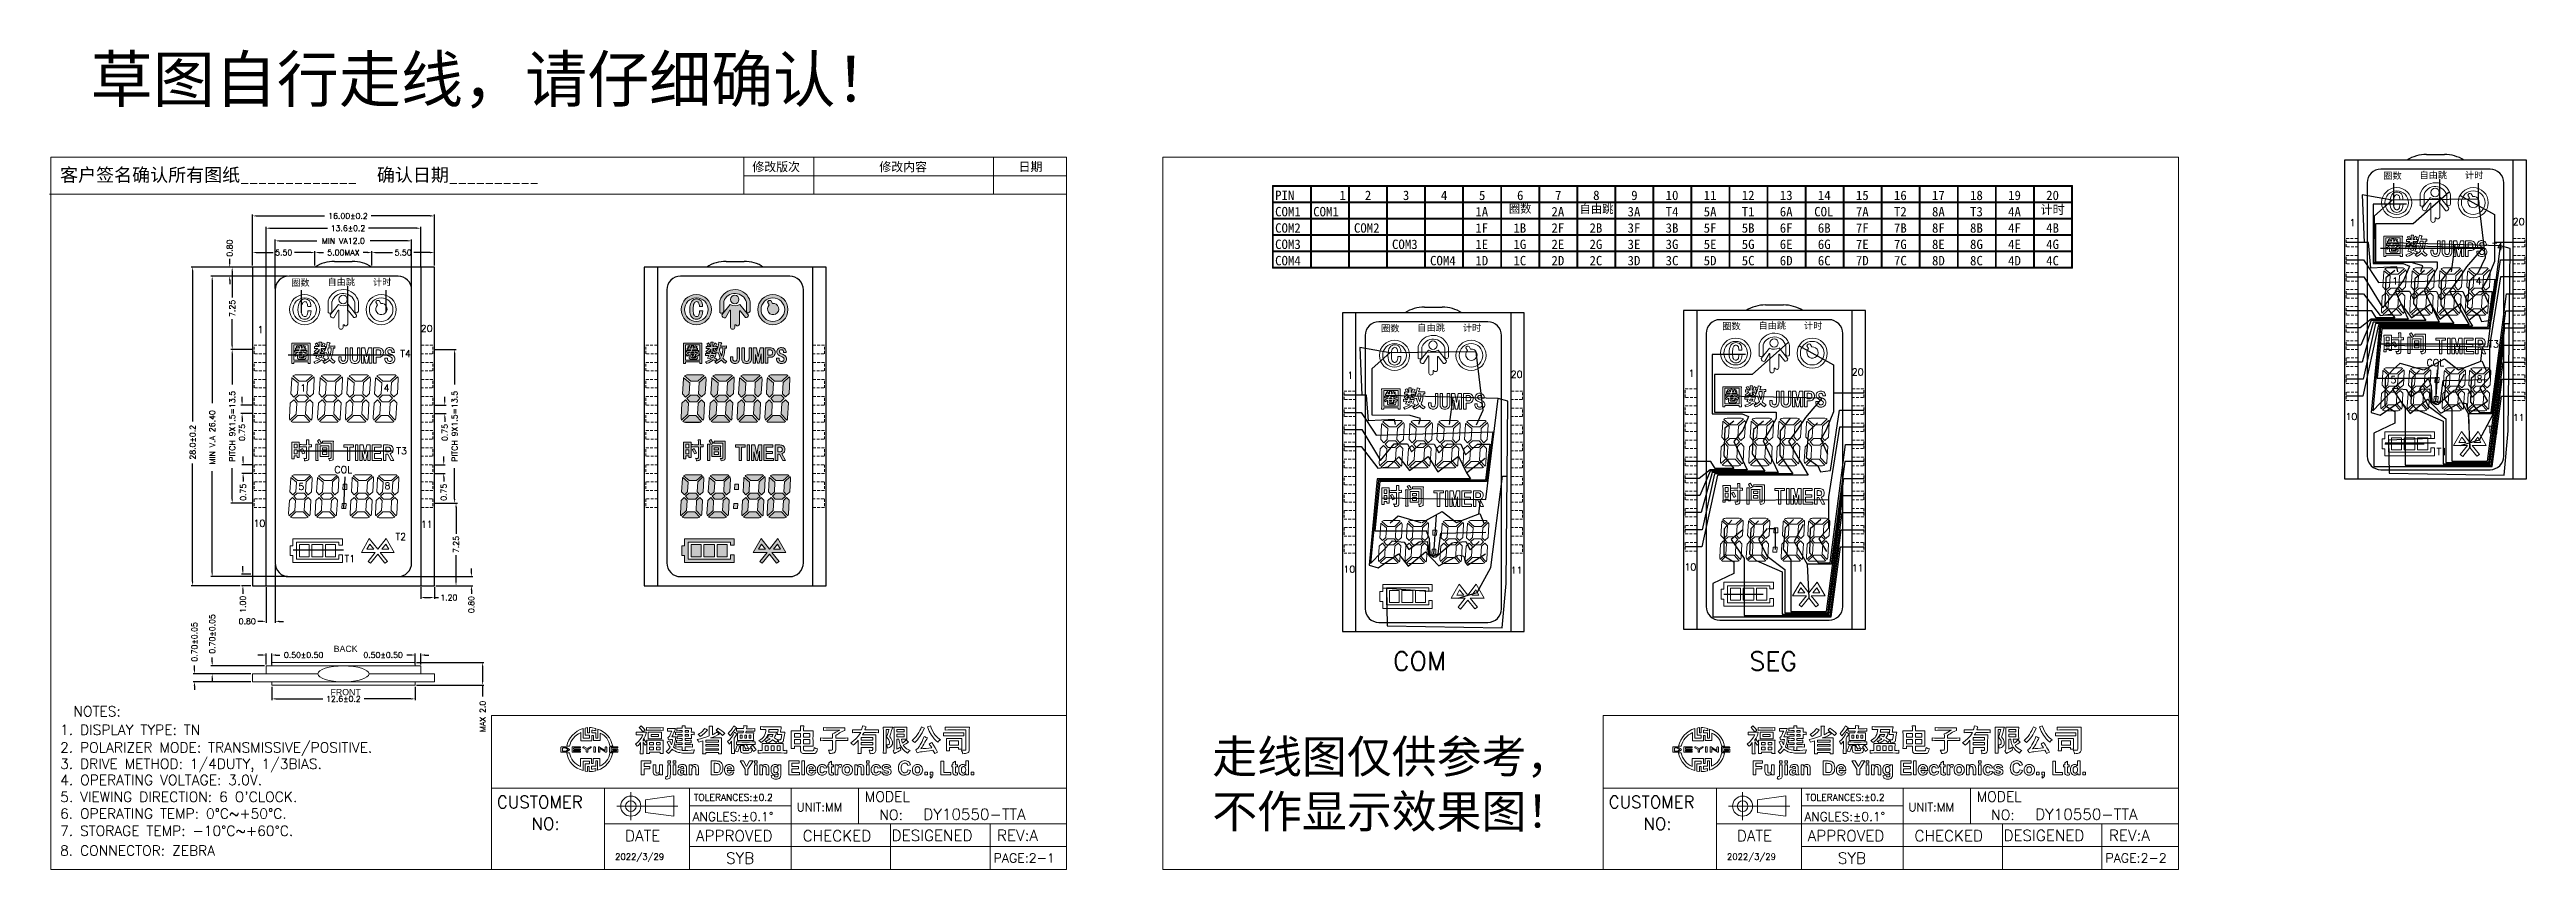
# Model space of a CAD drawing. Header units: millimetres. Extents: x 80 to 298, y -36 to 36.
import ezdxf

# ---------------------------------------------------------------- set-up
doc = ezdxf.new("R2010")
doc.units = ezdxf.units.MM
doc.header["$LTSCALE"] = 0.5
doc.header["$PDSIZE"] = -5
doc.linetypes.add('DASHED', pattern=[0.75, 0.5, -0.25])
doc.layers.get('0').update_dxf_attribs({"lineweight": 18})
for name, color, linetype in [('COM', 1, 'Continuous'), ('DIM', 3, 'Continuous'), ('DL', 4, 'Continuous'), ('SEG', 3, 'Continuous')]:
    doc.layers.add(name, color=color, linetype=linetype)
doc.styles.add('dim', font='romanc.shx')
doc.styles.add('ggg', font='SimSun.ttf')
doc.styles.add('ROMANC', font='romanc', dxfattribs={"width": 0.8, "height": 1})
doc.styles.add('romans', font='romans.shx')
doc.styles.add('ROMANT', font='romant', dxfattribs={"height": 1.9})
doc.styles.get("Standard").update_dxf_attribs({"font": 'SimSun.ttf'})
doc.styles.add('style13', font='')
doc.styles.add('WMF-宋体0', font='SimSun.ttf')
doc.styles.get('style13').set_extended_font_data('DFKai-SB')
doc.dimstyles.new('0.4', dxfattribs={"dimscale": 2, "dimtxt": 0.18, "dimasz": 0.18, "dimexe": 0.06, "dimexo": 0.0625, "dimgap": 0.09, "dimtad": 0, "dimzin": 0, "dimdsep": 46, "dimtxsty": 'dim', "dimcen": 0.09, "dimclrt": 256, "dimadec": 1, "dimazin": 0, "dimtfac": 1, "dimtofl": 0, "dimtmove": 0, "dimatfit": 3, "dimfxl": 0, "dimtolj": 1, "dimtzin": 0, "dimarcsym": 0})

msp = doc.modelspace()

# ---------------------------------------------------------------- texts
for s, height, style, p in [('修改版次', 0.7684, 'ggg', (141.683, 25.686)), ('修改内容', 0.7684, 'ggg', (152.847, 25.686)), ('日期', 0.7684, 'ggg', (165.091, 25.686)), ('20', 0.608, 'ROMANC', (296.477, 20.962)), ('20', 0.608, 'ROMANC', (208.362, 7.549)), ('20', 0.608, 'ROMANC', (238.357, 7.74)), ('11 ', 0.608, 'ROMANC', (296.477, 3.746)), ('11 ', 0.608, 'ROMANC', (208.362, -9.667)), ('11 ', 0.608, 'ROMANC', (238.357, -9.475))]:
    msp.add_text(s, height=height, dxfattribs=dict(style=style)).set_placement(p)
at = {"color": 7, "lineweight": 0, "style": 'WMF-宋体0'}
for s, height, p in [('PIN', 0.8285, (187.651, 23.155)), ('1', 0.829, (193.307, 23.155)), ('2', 0.829, (195.538, 23.155)), ('3', 0.829, (198.883, 23.155)), ('4', 0.829, (202.229, 23.155)), ('5', 0.829, (205.575, 23.155)), ('6', 0.829, (208.921, 23.155)), ('7', 0.829, (212.267, 23.155)), ('8', 0.829, (215.613, 23.155)), ('9', 0.829, (218.959, 23.155)), ('10', 0.8285, (221.986, 23.155)), ('11', 0.8285, (225.332, 23.155)), ('12', 0.8285, (228.678, 23.155)), ('13', 0.8285, (232.024, 23.155)), ('14', 0.8285, (235.37, 23.155)), ('15', 0.8285, (238.715, 23.155)), ('16', 0.8285, (242.061, 23.155)), ('17', 0.8285, (245.407, 23.155)), ('18', 0.8285, (248.753, 23.155)), ('19', 0.8285, (252.099, 23.155)), ('20', 0.8285, (255.445, 23.155)), ('COM1', 0.8285, (187.651, 21.721)), ('COM1', 0.8285, (190.997, 21.721)), ('1A', 0.8285, (205.257, 21.721)), ('2A', 0.8285, (211.948, 21.721)), ('3A', 0.8285, (218.64, 21.721)), ('T4', 0.8285, (221.986, 21.721)), ('5A', 0.8285, (225.332, 21.721)), ('T1', 0.8285, (228.678, 21.721)), ('6A', 0.8285, (232.024, 21.721)), ('COL', 0.8285, (235.051, 21.721)), ('7A', 0.8285, (238.715, 21.721)), ('T2', 0.8285, (242.061, 21.721)), ('8A', 0.8285, (245.407, 21.721)), ('T3', 0.8285, (248.753, 21.721)), ('4A', 0.8285, (252.099, 21.721)), ('COM2', 0.8285, (187.651, 20.287)), ('COM3', 0.8285, (187.651, 18.853)), ('COM2', 0.8285, (194.582, 20.287)), ('COM3', 0.8285, (197.927, 18.853)), ('1F', 0.8285, (205.257, 20.287)), ('1E', 0.8285, (205.257, 18.853)), ('1B', 0.8285, (208.602, 20.287)), ('1G', 0.8285, (208.602, 18.853)), ('2F', 0.8285, (211.948, 20.287)), ('2E', 0.8285, (211.948, 18.853)), ('2B', 0.8285, (215.294, 20.287)), ('2G', 0.8285, (215.294, 18.853)), ('3F', 0.8285, (218.64, 20.287)), ('3E', 0.8285, (218.64, 18.853)), ('3B', 0.8285, (221.986, 20.287)), ('3G', 0.8285, (221.986, 18.853)), ('5F', 0.8285, (225.332, 20.287)), ('5E', 0.8285, (225.332, 18.853)), ('5B', 0.8285, (228.678, 20.287)), ('5G', 0.8285, (228.678, 18.853)), ('6F', 0.8285, (232.024, 20.287)), ('6E', 0.8285, (232.024, 18.853)), ('6B', 0.8285, (235.37, 20.287)), ('6G', 0.8285, (235.37, 18.853)), ('7F', 0.8285, (238.715, 20.287)), ('7E', 0.8285, (238.715, 18.853)), ('7B', 0.8285, (242.061, 20.287)), ('7G', 0.8285, (242.061, 18.853)), ('8F', 0.8285, (245.407, 20.287)), ('8E', 0.8285, (245.407, 18.853)), ('8B', 0.8285, (248.753, 20.287)), ('8G', 0.8285, (248.753, 18.853)), ('4F', 0.8285, (252.099, 20.287)), ('4E', 0.8285, (252.099, 18.853)), ('4B', 0.8285, (255.445, 20.287)), ('4G', 0.8285, (255.445, 18.853)), ('COM4', 0.8285, (187.651, 17.419)), ('COM4', 0.8285, (201.273, 17.419)), ('1D', 0.8285, (205.257, 17.419)), ('1C', 0.8285, (208.602, 17.419)), ('2D', 0.8285, (211.948, 17.419)), ('2C', 0.8285, (215.294, 17.419)), ('3D', 0.8285, (218.64, 17.419)), ('3C', 0.8285, (221.986, 17.419)), ('5D', 0.8285, (225.332, 17.419)), ('5C', 0.8285, (228.678, 17.419)), ('6D', 0.8285, (232.024, 17.419)), ('6C', 0.8285, (235.37, 17.419)), ('7D', 0.8285, (238.715, 17.419)), ('7C', 0.8285, (242.061, 17.419)), ('8D', 0.8285, (245.407, 17.419)), ('8C', 0.8285, (248.753, 17.419)), ('4D', 0.8285, (252.099, 17.419)), ('4C', 0.8285, (255.445, 17.419))]:
    msp.add_text(s, height=height, dxfattribs=at).set_placement(p)
at = {"linetype": 'DASHED', "style": 'ROMANC'}
for s, p in [('1', (282.116, 20.853)), ('1', (194.001, 7.44)), ('1', (223.995, 7.631)), ('10', (281.765, 3.831)), ('10', (193.65, -9.582)), ('10', (223.644, -9.39))]:
    msp.add_text(s, height=0.608, dxfattribs=at).set_placement(p)
at = {"linetype": 'ByBlock', "style": 'ROMANT'}
for s, height, p in [('NOTES:', 0.8908, (81.991, -22.21)), ('     1. DISPLAY TYPE: TN', 0.89081, (77.495, -23.833)), ('     3. DRIVE METHOD: 1/4DUTY, 1/3BIAS.', 0.89081, (77.495, -26.825)), ('     4. OPERATING VOLTAGE: 3.0V.', 0.89081, (77.506, -28.244)), ('     6. OPERATING TEMP: 0%%DC~+50%%DC.', 0.89081, (77.495, -31.197)), ("     5. VIEWING DIRECTION: 6 O'CLOCK.", 0.89081, (77.506, -29.731)), ('CUSTOMER', 1.0665, (119.226, -30.271)), ('TOLERANCES:%%P0.2', 0.58466, (136.541, -29.616)), ('UNIT:MM', 0.7437, (145.582, -30.557)), ('MODEL', 0.8977, (151.571, -29.707)), ('NO:', 0.8977, (152.846, -31.312)), ('DY10550-TTA', 0.97647, (156.721, -31.3)), ('CUSTOMER', 1.0665, (216.985, -30.271)), ('TOLERANCES:%%P0.2', 0.58466, (234.3, -29.616)), ('UNIT:MM', 0.7437, (243.341, -30.557)), ('MODEL', 0.8977, (249.33, -29.707)), ('NO:', 0.8977, (250.605, -31.312)), ('DY10550-TTA', 0.97647, (254.48, -31.3)), ('     7. STORAGE TEMP: -10%%DC~+60%%DC.', 0.89081, (77.495, -32.706)), ('NO:', 1.0665, (122.273, -32.178)), ('DATE', 0.9765, (130.493, -33.185)), ('ANGLES:%%P0.1%%D', 0.78561, (136.428, -31.405)), ('APPROVED', 0.9765, (136.72, -33.188)), ('CHECKED', 0.9765, (146.113, -33.188)), ('DESIGENED', 0.9765, (153.932, -33.159)), ('REV:A', 0.9765, (163.204, -33.159)), ('NO:', 1.0665, (220.032, -32.178)), ('DATE', 0.9765, (228.252, -33.185)), ('ANGLES:%%P0.1%%D', 0.78561, (234.187, -31.405)), ('APPROVED', 0.9765, (234.479, -33.188)), ('CHECKED', 0.9765, (243.872, -33.188)), ('DESIGENED', 0.9765, (251.691, -33.159)), ('REV:A', 0.9765, (260.963, -33.159)), ('     8. CONNECTOR: ZEBRA', 0.89081, (77.495, -34.448)), ('2022/3/29', 0.5468, (129.619, -34.807)), ('SYB', 0.9765, (139.373, -35.153)), ('PAGE:2-1', 0.812, (162.891, -35.059)), ('2022/3/29', 0.5468, (227.378, -34.807)), ('SYB', 0.9765, (237.132, -35.153)), ('PAGE:2-2', 0.812, (260.65, -35.059))]:
    msp.add_text(s, height=height, dxfattribs=at).set_placement(p)
at = {"color": 1, "linetype": 'ByBlock', "style": 'ROMANT'}
msp.add_text('     2. POLARIZER MODE: TRANSMISSIVE/POSITIVE.', height=0.89081, dxfattribs=at).set_placement((77.495, -25.388))
at = {"color": 1, "insert": (83.506, 35.77), "char_height": 4, "width": 1000.19952, "attachment_point": 1}
msp.add_mtext('草图自行走线，请仔细确认！', dxfattribs=at)
at = {"attachment_point": 1, "style": 'romans'}
for s, insert, char_height, width in [('{\\fSimSun|b0|i0|c134|p54;客户签名确认所有图纸_____________}', (80.819, 25.947), 1.16037, 35.81215), ('{\\fSimSun|b0|i0|c134|p54;确认日期__________}', (108.67, 25.947), 1.16037, 35.81215), ('{\\fSimSun|b0|i0|c134|p54;圈数}', (285.082, 25.584), 0.58019, 17.90608), ('{\\fSimSun|b0|i0|c134|p54;自由跳}', (288.263, 25.644), 0.58019, 17.90608), ('{\\fSimSun|b0|i0|c134|p54;计时}', (292.265, 25.629), 0.58019, 17.90608), ('{\\fSimSun|b0|i0|c134|p54;圈数}', (196.967, 12.171), 0.58019, 17.90608), ('{\\fSimSun|b0|i0|c134|p54;自由跳}', (200.148, 12.231), 0.58019, 17.90608), ('{\\fSimSun|b0|i0|c134|p54;计时}', (204.15, 12.216), 0.58019, 17.90608), ('{\\fSimSun|b0|i0|c134|p54;圈数}', (226.961, 12.362), 0.58019, 17.90608), ('{\\fSimSun|b0|i0|c134|p54;自由跳}', (230.142, 12.422), 0.58019, 17.90608), ('{\\fSimSun|b0|i0|c134|p54;计时}', (234.144, 12.407), 0.58019, 17.90608), ('{\\fSimSun|b0|i0|c134|p54;走线图仅供参考，\\P不作显示效果图！}', (182.12, -24.294), 2.89288, 81.89686)]:
    msp.add_mtext(s, dxfattribs=dict(at, insert=insert, char_height=char_height, width=width))
at = {"color": 7, "lineweight": 0, "attachment_point": 1}
for s, insert, char_height, width in [('圈数', (208.203, 22.76), 0.728, 8.77795), ('自由跳', (214.415, 22.732), 0.728, 8.77795), ('计时', (254.947, 22.701), 0.78, 4.87523)]:
    msp.add_mtext(s, dxfattribs=dict(at, insert=insert, char_height=char_height, width=width))
at = {"ltscale": 0.03, "char_height": 0.55247, "width": 6.10763, "attachment_point": 1, "style": 'style13'}
for s, insert in [('{\\fArial|b0|i0|c0|p32;BACK}', (104.874, -15.997)), ('{\\fArial|b0|i0|c0|p32;FRONT}', (104.593, -19.8))]:
    msp.add_mtext(s, dxfattribs=dict(at, insert=insert))
at = {"layer": 'COM', "color": 7, "style": 'romans'}
msp.add_text('COM', height=1.62, dxfattribs=at).set_placement((198.017, -18.159))
at = {"layer": 'DL', "ltscale": 0.5, "style": 'ROMANC'}
for s, p in [('1', (282.116, 20.853)), ('20', (296.477, 20.962)), ('T4', (294.673, 18.754)), ('1', (285.87, 15.738)), ('4', (293.216, 15.741)), ('1', (98.168, 11.457)), ('20', (112.529, 11.567)), ('T4', (110.725, 9.359)), ('COL', (288.887, 8.566)), ('T3', (294.322, 10.21)), ('1', (101.922, 6.342)), ('4', (109.268, 6.345)), ('5', (285.723, 7.078)), ('8', (293.29, 7.137)), ('10', (281.765, 3.831)), ('T2', (294.249, 2.679)), ('11 ', (296.477, 3.746)), ('T3', (110.374, 0.815)), ('T1', (289.774, 0.742)), ('5', (101.776, -2.318)), ('COL', (104.939, -0.829)), ('8', (109.342, -2.258)), ('10', (97.817, -5.564)), ('T2', (110.301, -6.716)), ('11 ', (112.529, -5.649)), ('T1', (105.826, -8.653))]:
    msp.add_text(s, height=0.608, dxfattribs=at).set_placement(p)
at = {"layer": 'DL', "ltscale": 0.5, "char_height": 0.58019, "width": 17.90608, "attachment_point": 1, "style": 'romans'}
for s, insert in [('{\\fSimSun|b0|i0|c134|p54;圈数}', (285.082, 25.584)), ('{\\fSimSun|b0|i0|c134|p54;自由跳}', (288.263, 25.644)), ('{\\fSimSun|b0|i0|c134|p54;计时}', (292.265, 25.629)), ('{\\fSimSun|b0|i0|c134|p54;圈数}', (101.134, 16.189)), ('{\\fSimSun|b0|i0|c134|p54;自由跳}', (104.315, 16.248)), ('{\\fSimSun|b0|i0|c134|p54;计时}', (108.317, 16.233))]:
    msp.add_mtext(s, dxfattribs=dict(at, insert=insert))
at = {"layer": 'SEG', "color": 7, "style": 'romans'}
msp.add_text('SEG', height=1.62, dxfattribs=at).set_placement((229.36, -18.172))

# ---------------------------------------------------------------- blocks, each defined once
blk = doc.blocks.new('*D60')
at = {"layer": 'Defpoints', "color": 0, "ltscale": 0.5}
for p in [(95.81, 17.27), (92.47, -10.73), (96.78, -10.73)]:
    blk.add_point(p, dxfattribs=at)
at = {"layer": 'DIM', "color": 0, "lineweight": -2, "ltscale": 0.5}
for p, q in [((95.68, 17.27), (92.35, 17.27)), ((92.47, 16.91), (92.47, 3.71)), ((92.47, -10.37), (92.47, 0.02)), ((96.65, -10.73), (92.35, -10.73))]:
    blk.add_line(p, q, dxfattribs=at)
at = {"layer": 'DIM', "color": 0, "ltscale": 0.5}
for points in [[(92.41, 16.91), (92.53, 16.91), (92.47, 17.27)], [(92.41, -10.37), (92.53, -10.37), (92.47, -10.73)]]:
    blk.add_solid(points, dxfattribs=at)
at = {"layer": 'DIM', "ltscale": 0.5, "insert": (92.47, 1.87), "char_height": 0.5, "attachment_point": 5, "rotation": 90, "style": 'dim'}
blk.add_mtext('\\A1;28.0±0.2', dxfattribs=at)
blk = doc.blocks.new('*D61')
at = {"layer": 'Defpoints', "color": 0, "ltscale": 0.03}
for p in [(95.73, 16.47), (100.29, 17.27), (100.93, 16.47)]:
    blk.add_point(p, dxfattribs=at)
at = {"layer": 'DIM', "color": 0, "lineweight": -2, "ltscale": 0.03}
for p, q in [((95.73, 17.63), (95.73, 17.99)), ((100.17, 17.27), (95.61, 17.27)), ((100.8, 16.47), (95.61, 16.47)), ((95.73, 16.11), (95.73, 15.75))]:
    blk.add_line(p, q, dxfattribs=at)
at = {"layer": 'DIM', "color": 0, "ltscale": 0.03}
for points in [[(95.67, 17.63), (95.79, 17.63), (95.73, 17.27)], [(95.67, 16.11), (95.79, 16.11), (95.73, 16.47)]]:
    blk.add_solid(points, dxfattribs=at)
at = {"layer": 'DIM', "ltscale": 0.03, "insert": (95.73, 18.93), "char_height": 0.5, "attachment_point": 5, "rotation": 90, "style": 'dim'}
blk.add_mtext('\\A1;0.80', dxfattribs=at)
blk = doc.blocks.new('*D62')
at = {"layer": 'Defpoints', "color": 0, "ltscale": 0.03}
for p in [(100.86, 16.47), (94.19, -9.93), (100.93, -9.93)]:
    blk.add_point(p, dxfattribs=at)
at = {"layer": 'DIM', "color": 0, "lineweight": -2, "ltscale": 0.03}
for p, q in [((100.74, 16.47), (94.07, 16.47)), ((94.19, 16.11), (94.19, 5.3)), ((94.19, -9.57), (94.19, -0.68)), ((100.8, -9.93), (94.07, -9.93))]:
    blk.add_line(p, q, dxfattribs=at)
at = {"layer": 'DIM', "color": 0, "ltscale": 0.03}
for points in [[(94.13, 16.11), (94.25, 16.11), (94.19, 16.47)], [(94.13, -9.57), (94.25, -9.57), (94.19, -9.93)]]:
    blk.add_solid(points, dxfattribs=at)
at = {"layer": 'DIM', "ltscale": 0.03, "insert": (94.19, 2.31), "char_height": 0.5, "attachment_point": 5, "rotation": 90, "style": 'dim'}
blk.add_mtext('\\A1;MIN V.A 26.40', dxfattribs=at)
blk = doc.blocks.new('*D63')
at = {"layer": 'Defpoints', "color": 0, "ltscale": 0.5}
for p in [(113.73, 21.76), (97.73, 17.27), (113.73, 17.27)]:
    blk.add_point(p, dxfattribs=at)
at = {"layer": 'DIM', "color": 0, "lineweight": -2, "ltscale": 0.5}
for p, q in [((97.73, 17.39), (97.73, 21.88)), ((113.73, 17.39), (113.73, 21.88)), ((98.09, 21.76), (104.08, 21.76)), ((113.37, 21.76), (108.18, 21.76))]:
    blk.add_line(p, q, dxfattribs=at)
at = {"layer": 'DIM', "color": 0, "ltscale": 0.5}
for points in [[(98.09, 21.82), (98.09, 21.7), (97.73, 21.76)], [(113.37, 21.82), (113.37, 21.7), (113.73, 21.76)]]:
    blk.add_solid(points, dxfattribs=at)
at = {"layer": 'DIM', "ltscale": 0.5, "insert": (106.13, 21.76), "char_height": 0.5, "attachment_point": 5, "style": 'dim'}
blk.add_mtext('\\A1;16.00±0.2', dxfattribs=at)
blk = doc.blocks.new('*D64')
at = {"layer": 'Defpoints', "color": 0, "ltscale": 0.5}
for p in [(112.53, 20.68), (98.93, 17.2), (112.53, 17.2)]:
    blk.add_point(p, dxfattribs=at)
at = {"layer": 'DIM', "color": 0, "lineweight": -2, "ltscale": 0.5}
for p, q in [((98.93, 17.33), (98.93, 20.8)), ((99.29, 20.68), (104.32, 20.68)), ((112.17, 20.68), (107.94, 20.68)), ((112.53, 17.33), (112.53, 20.8))]:
    blk.add_line(p, q, dxfattribs=at)
at = {"layer": 'DIM', "color": 0, "ltscale": 0.5}
for points in [[(99.29, 20.74), (99.29, 20.62), (98.93, 20.68)], [(112.17, 20.74), (112.17, 20.62), (112.53, 20.68)]]:
    blk.add_solid(points, dxfattribs=at)
at = {"layer": 'DIM', "ltscale": 0.5, "insert": (106.13, 20.68), "char_height": 0.5, "attachment_point": 5, "style": 'dim'}
blk.add_mtext('\\A1;13.6±0.2', dxfattribs=at)
blk = doc.blocks.new('*D65')
at = {"layer": 'Defpoints', "color": 0, "ltscale": 0.5}
for p in [(96.89, -10.73), (97.73, -9.73), (97.73, -10.73)]:
    blk.add_point(p, dxfattribs=at)
at = {"layer": 'DIM', "color": 0, "lineweight": -2, "ltscale": 0.5}
for p, q in [((97.6, -9.73), (96.77, -9.73)), ((97.6, -10.73), (96.77, -10.73)), ((96.89, -9.37), (96.89, -9.01)), ((96.89, -11.09), (96.89, -11.45))]:
    blk.add_line(p, q, dxfattribs=at)
at = {"layer": 'DIM', "color": 0, "ltscale": 0.5}
for points in [[(96.83, -9.37), (96.95, -9.37), (96.89, -9.73)], [(96.83, -11.09), (96.95, -11.09), (96.89, -10.73)]]:
    blk.add_solid(points, dxfattribs=at)
at = {"layer": 'DIM', "ltscale": 0.5, "insert": (96.89, -12.36), "char_height": 0.5, "attachment_point": 5, "rotation": 90, "style": 'dim'}
blk.add_mtext('\\A1;1.00', dxfattribs=at)
blk = doc.blocks.new('*D67')
at = {"layer": 'Defpoints', "color": 0, "ltscale": 0.5}
for p in [(99.43, -19.47), (112.03, -19.47), (112.03, -20.67)]:
    blk.add_point(p, dxfattribs=at)
at = {"layer": 'DIM', "color": 0, "lineweight": -2, "ltscale": 0.5}
for p, q in [((99.43, -19.6), (99.43, -20.79)), ((112.03, -19.6), (112.03, -20.79)), ((99.79, -20.67), (103.92, -20.67)), ((111.67, -20.67), (107.54, -20.67))]:
    blk.add_line(p, q, dxfattribs=at)
at = {"layer": 'DIM', "color": 0, "ltscale": 0.5}
for points in [[(99.79, -20.61), (99.79, -20.73), (99.43, -20.67)], [(111.67, -20.61), (111.67, -20.73), (112.03, -20.67)]]:
    blk.add_solid(points, dxfattribs=at)
at = {"layer": 'DIM', "ltscale": 0.5, "insert": (105.73, -20.67), "char_height": 0.5, "attachment_point": 5, "style": 'dim'}
blk.add_mtext('\\A1;12.6±0.2', dxfattribs=at)
blk = doc.blocks.new('*D68')
at = {"layer": 'Defpoints', "color": 0, "ltscale": 0.5}
for p in [(99.43, -16.82), (98.93, -17.77), (99.43, -17.77)]:
    blk.add_point(p, dxfattribs=at)
at = {"layer": 'DIM', "color": 0, "lineweight": -2, "ltscale": 0.5}
for p, q in [((98.57, -16.82), (98.21, -16.82)), ((98.93, -17.65), (98.93, -16.7)), ((99.43, -17.65), (99.43, -16.7)), ((99.79, -16.82), (100.15, -16.82))]:
    blk.add_line(p, q, dxfattribs=at)
at = {"layer": 'DIM', "color": 0, "ltscale": 0.5}
for points in [[(98.57, -16.76), (98.57, -16.88), (98.93, -16.82)], [(99.79, -16.76), (99.79, -16.88), (99.43, -16.82)]]:
    blk.add_solid(points, dxfattribs=at)
at = {"layer": 'DIM', "ltscale": 0.5, "insert": (102.23, -16.82), "char_height": 0.5, "attachment_point": 5, "style": 'dim'}
blk.add_mtext('\\A1;0.50%%p0.50', dxfattribs=at)
blk = doc.blocks.new('*D69')
at = {"layer": 'Defpoints', "color": 0, "ltscale": 0.5}
for p in [(112.53, -16.82), (112.03, -17.77), (112.53, -17.77)]:
    blk.add_point(p, dxfattribs=at)
at = {"layer": 'DIM', "color": 0, "lineweight": -2, "ltscale": 0.5}
for p, q in [((111.67, -16.82), (111.31, -16.82)), ((112.03, -17.65), (112.03, -16.7)), ((112.53, -17.65), (112.53, -16.7)), ((112.89, -16.82), (113.25, -16.82))]:
    blk.add_line(p, q, dxfattribs=at)
at = {"layer": 'DIM', "color": 0, "ltscale": 0.5}
for points in [[(111.67, -16.76), (111.67, -16.88), (112.03, -16.82)], [(112.89, -16.76), (112.89, -16.88), (112.53, -16.82)]]:
    blk.add_solid(points, dxfattribs=at)
at = {"layer": 'DIM', "ltscale": 0.5, "insert": (109.22, -16.82), "char_height": 0.5, "attachment_point": 5, "style": 'dim'}
blk.add_mtext('\\A1;0.50%%p0.50', dxfattribs=at)
blk = doc.blocks.new('*D70')
at = {"layer": 'Defpoints', "color": 0, "ltscale": 0.5}
for p in [(94.19, -18.47), (97.73, -18.47), (98.93, -17.77)]:
    blk.add_point(p, dxfattribs=at)
at = {"layer": 'DIM', "color": 0, "lineweight": -2, "ltscale": 0.5}
for p, q in [((94.19, -17.41), (94.19, -17.05)), ((98.8, -17.77), (94.07, -17.77)), ((97.6, -18.47), (94.07, -18.47)), ((94.19, -18.83), (94.19, -19.19))]:
    blk.add_line(p, q, dxfattribs=at)
at = {"layer": 'DIM', "color": 0, "ltscale": 0.5}
for points in [[(94.13, -17.41), (94.25, -17.41), (94.19, -17.77)], [(94.13, -18.83), (94.25, -18.83), (94.19, -18.47)]]:
    blk.add_solid(points, dxfattribs=at)
at = {"layer": 'DIM', "ltscale": 0.5, "insert": (94.19, -14.97), "char_height": 0.5, "attachment_point": 5, "rotation": 90, "style": 'dim'}
blk.add_mtext('\\A1;0.70±0.05', dxfattribs=at)
blk = doc.blocks.new('*D71')
at = {"layer": 'Defpoints', "color": 0, "ltscale": 0.5}
for p in [(92.63, -18.47), (97.73, -18.47), (97.73, -19.17)]:
    blk.add_point(p, dxfattribs=at)
at = {"layer": 'DIM', "color": 0, "lineweight": -2, "ltscale": 0.5}
for p, q in [((97.6, -18.47), (92.51, -18.47)), ((97.6, -19.17), (92.51, -19.17)), ((92.63, -18.11), (92.63, -17.75)), ((92.63, -19.53), (92.63, -19.89))]:
    blk.add_line(p, q, dxfattribs=at)
at = {"layer": 'DIM', "color": 0, "ltscale": 0.5}
for points in [[(92.57, -18.11), (92.69, -18.11), (92.63, -18.47)], [(92.57, -19.53), (92.69, -19.53), (92.63, -19.17)]]:
    blk.add_solid(points, dxfattribs=at)
at = {"layer": 'DIM', "ltscale": 0.5, "insert": (92.63, -15.67), "char_height": 0.5, "attachment_point": 5, "rotation": 90, "style": 'dim'}
blk.add_mtext('\\A1;0.70±0.05', dxfattribs=at)
blk = doc.blocks.new('*D72')
at = {"layer": 'Defpoints', "color": 0, "ltscale": 0.5}
for p in [(112.03, -17.47), (112.03, -19.47), (117.97, -19.47)]:
    blk.add_point(p, dxfattribs=at)
at = {"layer": 'DIM', "color": 0, "lineweight": -2, "ltscale": 0.5}
for p, q in [((112.15, -17.47), (118.09, -17.47)), ((112.15, -19.47), (118.09, -19.47)), ((117.97, -17.83), (117.97, -19.11)), ((117.97, -19.47), (117.97, -20.47))]:
    blk.add_line(p, q, dxfattribs=at)
at = {"layer": 'DIM', "color": 0, "ltscale": 0.5}
for points in [[(117.91, -17.83), (118.03, -17.83), (117.97, -17.47)], [(117.91, -19.11), (118.03, -19.11), (117.97, -19.47)]]:
    blk.add_solid(points, dxfattribs=at)
at = {"layer": 'DIM', "ltscale": 0.5, "insert": (117.97, -22.21), "char_height": 0.5, "attachment_point": 5, "rotation": 90, "style": 'dim'}
blk.add_mtext('\\A1;MAX 2.0', dxfattribs=at)
blk = doc.blocks.new('*D73')
at = {"layer": 'Defpoints', "color": 0, "ltscale": 0.5}
for p in [(96.82, 4.39), (97.88, 5.14), (97.88, 4.39)]:
    blk.add_point(p, dxfattribs=at)
at = {"layer": 'DIM', "color": 0, "lineweight": -2, "ltscale": 0.5}
for p, q in [((97.75, 5.14), (96.7, 5.14)), ((97.75, 4.39), (96.7, 4.39)), ((96.82, 5.5), (96.82, 5.86)), ((96.82, 4.03), (96.82, 3.67))]:
    blk.add_line(p, q, dxfattribs=at)
at = {"layer": 'DIM', "color": 0, "ltscale": 0.5}
for points in [[(96.76, 5.5), (96.88, 5.5), (96.82, 5.14)], [(96.76, 4.03), (96.88, 4.03), (96.82, 4.39)]]:
    blk.add_solid(points, dxfattribs=at)
at = {"layer": 'DIM', "ltscale": 0.5, "insert": (96.82, 2.73), "char_height": 0.5, "attachment_point": 5, "rotation": 90, "style": 'dim'}
blk.add_mtext('\\A1;0.75', dxfattribs=at)
blk = doc.blocks.new('*D74')
at = {"layer": 'Defpoints', "color": 0, "ltscale": 0.5}
for p in [(96.91, -0.86), (97.88, -0.11), (97.88, -0.86)]:
    blk.add_point(p, dxfattribs=at)
at = {"layer": 'DIM', "color": 0, "lineweight": -2, "ltscale": 0.5}
for p, q in [((96.91, 0.25), (96.91, 0.61)), ((97.75, -0.11), (96.79, -0.11)), ((97.75, -0.86), (96.79, -0.86)), ((96.91, -1.22), (96.91, -1.58))]:
    blk.add_line(p, q, dxfattribs=at)
at = {"layer": 'DIM', "color": 0, "ltscale": 0.5}
for points in [[(96.85, 0.25), (96.97, 0.25), (96.91, -0.11)], [(96.85, -1.22), (96.97, -1.22), (96.91, -0.86)]]:
    blk.add_solid(points, dxfattribs=at)
at = {"layer": 'DIM', "ltscale": 0.5, "insert": (96.91, -2.52), "char_height": 0.5, "attachment_point": 5, "rotation": 90, "style": 'dim'}
blk.add_mtext('\\A1;0.75', dxfattribs=at)
blk = doc.blocks.new('*D75')
at = {"layer": 'Defpoints', "color": 0, "ltscale": 0.5}
for p in [(113.73, 18.54), (108.23, 17.27), (113.73, 17.27)]:
    blk.add_point(p, dxfattribs=at)
at = {"layer": 'DIM', "color": 0, "lineweight": -2, "ltscale": 0.5}
for p, q in [((108.23, 17.39), (108.23, 18.66)), ((108.59, 18.54), (110.04, 18.54)), ((113.37, 18.54), (111.92, 18.54)), ((113.73, 17.39), (113.73, 18.66))]:
    blk.add_line(p, q, dxfattribs=at)
at = {"layer": 'DIM', "color": 0, "ltscale": 0.5}
for points in [[(108.59, 18.6), (108.59, 18.48), (108.23, 18.54)], [(113.37, 18.6), (113.37, 18.48), (113.73, 18.54)]]:
    blk.add_solid(points, dxfattribs=at)
at = {"layer": 'DIM', "ltscale": 0.5, "insert": (110.98, 18.54), "char_height": 0.5, "attachment_point": 5, "style": 'dim'}
blk.add_mtext('\\A1;5.50', dxfattribs=at)
blk = doc.blocks.new('*D76')
at = {"layer": 'Defpoints', "color": 0, "ltscale": 0.5}
for p in [(103.23, 18.54), (97.73, 17.27), (103.23, 17.27)]:
    blk.add_point(p, dxfattribs=at)
at = {"layer": 'DIM', "color": 0, "lineweight": -2, "ltscale": 0.5}
for p, q in [((97.73, 17.39), (97.73, 18.66)), ((98.09, 18.54), (99.54, 18.54)), ((102.87, 18.54), (101.42, 18.54)), ((103.23, 17.39), (103.23, 18.66))]:
    blk.add_line(p, q, dxfattribs=at)
at = {"layer": 'DIM', "color": 0, "ltscale": 0.5}
for points in [[(98.09, 18.6), (98.09, 18.48), (97.73, 18.54)], [(102.87, 18.6), (102.87, 18.48), (103.23, 18.54)]]:
    blk.add_solid(points, dxfattribs=at)
at = {"layer": 'DIM', "ltscale": 0.5, "insert": (100.48, 18.54), "char_height": 0.5, "attachment_point": 5, "style": 'dim'}
blk.add_mtext('\\A1;5.50', dxfattribs=at)
blk = doc.blocks.new('*D77')
at = {"layer": 'Defpoints', "color": 0, "ltscale": 0.5}
for p in [(108.23, 18.54), (103.23, 17.27), (108.23, 17.27)]:
    blk.add_point(p, dxfattribs=at)
at = {"layer": 'DIM', "color": 0, "lineweight": -2, "ltscale": 0.5}
for p, q in [((103.23, 17.39), (103.23, 18.66)), ((103.59, 18.54), (103.99, 18.54)), ((107.87, 18.54), (107.47, 18.54)), ((108.23, 17.39), (108.23, 18.66))]:
    blk.add_line(p, q, dxfattribs=at)
at = {"layer": 'DIM', "color": 0, "ltscale": 0.5}
for points in [[(103.59, 18.6), (103.59, 18.48), (103.23, 18.54)], [(107.87, 18.6), (107.87, 18.48), (108.23, 18.54)]]:
    blk.add_solid(points, dxfattribs=at)
at = {"layer": 'DIM', "ltscale": 0.5, "insert": (105.73, 18.54), "char_height": 0.5, "attachment_point": 5, "style": 'dim'}
blk.add_mtext('\\A1;5.00MAX', dxfattribs=at)
blk = doc.blocks.new('*D78')
at = {"layer": 'Defpoints', "color": 0, "ltscale": 0.03}
for p in [(111.73, 19.57), (99.73, 15.27), (111.73, 15.27)]:
    blk.add_point(p, dxfattribs=at)
at = {"layer": 'DIM', "color": 0, "lineweight": -2, "ltscale": 0.03}
for p, q in [((99.73, 15.39), (99.73, 19.69)), ((111.73, 15.39), (111.73, 19.69)), ((100.09, 19.57), (103.38, 19.57)), ((111.37, 19.57), (108.08, 19.57))]:
    blk.add_line(p, q, dxfattribs=at)
at = {"layer": 'DIM', "color": 0, "ltscale": 0.03}
for points in [[(100.09, 19.63), (100.09, 19.51), (99.73, 19.57)], [(111.37, 19.63), (111.37, 19.51), (111.73, 19.57)]]:
    blk.add_solid(points, dxfattribs=at)
at = {"layer": 'DIM', "ltscale": 0.03, "insert": (105.73, 19.57), "char_height": 0.5, "attachment_point": 5, "style": 'dim'}
blk.add_mtext('\\A1;MIN VA12.0', dxfattribs=at)
blk = doc.blocks.new('*D79')
at = {"layer": 'Defpoints', "color": 0, "ltscale": 0.03}
for p in [(112.53, -10.73), (113.73, -10.73), (113.73, -11.77)]:
    blk.add_point(p, dxfattribs=at)
at = {"layer": 'DIM', "color": 0, "lineweight": -2, "ltscale": 0.03}
for p, q in [((112.53, -10.86), (112.53, -11.89)), ((113.73, -10.86), (113.73, -11.89)), ((112.89, -11.77), (113.37, -11.77)), ((113.73, -11.77), (114.09, -11.77))]:
    blk.add_line(p, q, dxfattribs=at)
at = {"layer": 'DIM', "color": 0, "ltscale": 0.03}
for points in [[(112.89, -11.71), (112.89, -11.83), (112.53, -11.77)], [(113.37, -11.71), (113.37, -11.83), (113.73, -11.77)]]:
    blk.add_solid(points, dxfattribs=at)
at = {"layer": 'DIM', "ltscale": 0.03, "insert": (115, -11.77), "char_height": 0.5, "attachment_point": 5, "style": 'dim'}
blk.add_mtext('\\A1;1.20', dxfattribs=at)
blk = doc.blocks.new('*D81')
at = {"layer": 'Defpoints', "color": 0, "ltscale": 0.03}
for p in [(98.93, -10.73), (99.73, -8.73), (98.93, -13.86)]:
    blk.add_point(p, dxfattribs=at)
at = {"layer": 'DIM', "color": 0, "lineweight": -2, "ltscale": 0.03}
for p, q in [((98.93, -10.86), (98.93, -13.98)), ((99.73, -8.86), (99.73, -13.98)), ((98.57, -13.86), (98.21, -13.86)), ((100.09, -13.86), (100.45, -13.86))]:
    blk.add_line(p, q, dxfattribs=at)
at = {"layer": 'DIM', "color": 0, "ltscale": 0.03}
for points in [[(98.57, -13.8), (98.57, -13.92), (98.93, -13.86)], [(100.09, -13.8), (100.09, -13.92), (99.73, -13.86)]]:
    blk.add_solid(points, dxfattribs=at)
at = {"layer": 'DIM', "ltscale": 0.03, "insert": (97.27, -13.86), "char_height": 0.5, "attachment_point": 5, "style": 'dim'}
blk.add_mtext('\\A1;0.80', dxfattribs=at)
blk = doc.blocks.new('*D82')
at = {"layer": 'Defpoints', "color": 0, "ltscale": 0.03}
for p in [(110.2, -9.93), (113.73, -10.73), (116.98, -10.73)]:
    blk.add_point(p, dxfattribs=at)
at = {"layer": 'DIM', "color": 0, "lineweight": -2, "ltscale": 0.03}
for p, q in [((110.33, -9.93), (117.1, -9.93)), ((113.85, -10.73), (117.1, -10.73)), ((116.98, -9.57), (116.98, -9.21)), ((116.98, -11.09), (116.98, -11.45))]:
    blk.add_line(p, q, dxfattribs=at)
at = {"layer": 'DIM', "color": 0, "ltscale": 0.03}
for points in [[(116.92, -9.57), (117.04, -9.57), (116.98, -9.93)], [(116.92, -11.09), (117.04, -11.09), (116.98, -10.73)]]:
    blk.add_solid(points, dxfattribs=at)
at = {"layer": 'DIM', "ltscale": 0.03, "insert": (116.98, -12.39), "char_height": 0.5, "attachment_point": 5, "rotation": 90, "style": 'dim'}
blk.add_mtext('\\A1;0.80', dxfattribs=at)
blk = doc.blocks.new('*D83')
at = {"layer": 'Defpoints', "color": 0, "ltscale": 0.03}
for p in [(97.88, 10.02), (95.95, -3.48), (97.88, -3.48)]:
    blk.add_point(p, dxfattribs=at)
at = {"layer": 'DIM', "color": 0, "lineweight": -2, "ltscale": 0.03}
for p, q in [((97.75, 10.02), (95.83, 10.02)), ((95.95, 9.66), (95.95, 6.94)), ((95.95, -3.12), (95.95, -0.4)), ((97.75, -3.48), (95.83, -3.48))]:
    blk.add_line(p, q, dxfattribs=at)
at = {"layer": 'DIM', "color": 0, "ltscale": 0.03}
for points in [[(95.89, 9.66), (96.01, 9.66), (95.95, 10.02)], [(95.89, -3.12), (96.01, -3.12), (95.95, -3.48)]]:
    blk.add_solid(points, dxfattribs=at)
at = {"layer": 'DIM', "ltscale": 0.03, "insert": (95.95, 3.27), "char_height": 0.5, "attachment_point": 5, "rotation": 90, "style": 'dim'}
blk.add_mtext('\\A1;PITCH 9X1.5=13.5', dxfattribs=at)
blk = doc.blocks.new('*D84')
at = {"layer": 'Defpoints', "color": 0, "ltscale": 0.03}
for p in [(113.58, 5.14), (113.58, 4.39), (114.64, 4.39)]:
    blk.add_point(p, dxfattribs=at)
at = {"layer": 'DIM', "color": 0, "lineweight": -2, "ltscale": 0.03}
for p, q in [((113.7, 5.14), (114.76, 5.14)), ((113.7, 4.39), (114.76, 4.39)), ((114.64, 5.5), (114.64, 5.86)), ((114.64, 4.03), (114.64, 3.67))]:
    blk.add_line(p, q, dxfattribs=at)
at = {"layer": 'DIM', "color": 0, "ltscale": 0.03}
for points in [[(114.58, 5.5), (114.7, 5.5), (114.64, 5.14)], [(114.58, 4.03), (114.7, 4.03), (114.64, 4.39)]]:
    blk.add_solid(points, dxfattribs=at)
at = {"layer": 'DIM', "ltscale": 0.03, "insert": (114.64, 2.73), "char_height": 0.5, "attachment_point": 5, "rotation": 90, "style": 'dim'}
blk.add_mtext('\\A1;0.75', dxfattribs=at)
blk = doc.blocks.new('*D85')
at = {"layer": 'Defpoints', "color": 0, "ltscale": 0.03}
for p in [(113.58, -0.11), (113.58, -0.86), (114.55, -0.86)]:
    blk.add_point(p, dxfattribs=at)
at = {"layer": 'DIM', "color": 0, "lineweight": -2, "ltscale": 0.03}
for p, q in [((114.55, 0.25), (114.55, 0.61)), ((113.7, -0.11), (114.67, -0.11)), ((113.7, -0.86), (114.67, -0.86)), ((114.55, -1.22), (114.55, -1.58))]:
    blk.add_line(p, q, dxfattribs=at)
at = {"layer": 'DIM', "color": 0, "ltscale": 0.03}
for points in [[(114.49, 0.25), (114.61, 0.25), (114.55, -0.11)], [(114.49, -1.22), (114.61, -1.22), (114.55, -0.86)]]:
    blk.add_solid(points, dxfattribs=at)
at = {"layer": 'DIM', "ltscale": 0.03, "insert": (114.55, -2.52), "char_height": 0.5, "attachment_point": 5, "rotation": 90, "style": 'dim'}
blk.add_mtext('\\A1;0.75', dxfattribs=at)
blk = doc.blocks.new('*D86')
at = {"layer": 'Defpoints', "color": 0, "ltscale": 0.03}
for p in [(113.58, 10.02), (113.58, -3.48), (115.51, -3.48)]:
    blk.add_point(p, dxfattribs=at)
at = {"layer": 'DIM', "color": 0, "lineweight": -2, "ltscale": 0.03}
for p, q in [((113.7, 10.02), (115.63, 10.02)), ((115.51, 9.66), (115.51, 6.94)), ((115.51, -3.12), (115.51, -0.4)), ((113.7, -3.48), (115.63, -3.48))]:
    blk.add_line(p, q, dxfattribs=at)
at = {"layer": 'DIM', "color": 0, "ltscale": 0.03}
for points in [[(115.45, 9.66), (115.57, 9.66), (115.51, 10.02)], [(115.45, -3.12), (115.57, -3.12), (115.51, -3.48)]]:
    blk.add_solid(points, dxfattribs=at)
at = {"layer": 'DIM', "ltscale": 0.03, "insert": (115.51, 3.27), "char_height": 0.5, "attachment_point": 5, "rotation": 90, "style": 'dim'}
blk.add_mtext('\\A1;PITCH 9X1.5=13.5', dxfattribs=at)
blk = doc.blocks.new('*D87')
at = {"layer": 'Defpoints', "color": 0, "ltscale": 0.03}
for p in [(113.7, -3.48), (113.85, -10.73), (115.63, -10.73)]:
    blk.add_point(p, dxfattribs=at)
at = {"layer": 'DIM', "color": 0, "lineweight": -2, "ltscale": 0.03}
for p, q in [((113.83, -3.48), (115.75, -3.48)), ((115.63, -3.84), (115.63, -6.17)), ((115.63, -10.37), (115.63, -8.05)), ((113.98, -10.73), (115.75, -10.73))]:
    blk.add_line(p, q, dxfattribs=at)
at = {"layer": 'DIM', "color": 0, "ltscale": 0.03}
for points in [[(115.57, -3.84), (115.69, -3.84), (115.63, -3.48)], [(115.57, -10.37), (115.69, -10.37), (115.63, -10.73)]]:
    blk.add_solid(points, dxfattribs=at)
at = {"layer": 'DIM', "ltscale": 0.03, "insert": (115.63, -7.11), "char_height": 0.5, "attachment_point": 5, "rotation": 90, "style": 'dim'}
blk.add_mtext('\\A1;7.25', dxfattribs=at)
blk = doc.blocks.new('*D88')
at = {"layer": 'Defpoints', "color": 0, "ltscale": 0.03}
for p in [(97.73, 17.27), (95.95, 10.02), (97.88, 10.02)]:
    blk.add_point(p, dxfattribs=at)
at = {"layer": 'DIM', "color": 0, "lineweight": -2, "ltscale": 0.03}
for p, q in [((97.6, 17.27), (95.83, 17.27)), ((95.95, 16.91), (95.95, 14.58)), ((95.95, 10.38), (95.95, 12.7)), ((97.75, 10.02), (95.83, 10.02))]:
    blk.add_line(p, q, dxfattribs=at)
at = {"layer": 'DIM', "color": 0, "ltscale": 0.03}
for points in [[(95.89, 16.91), (96.01, 16.91), (95.95, 17.27)], [(95.89, 10.38), (96.01, 10.38), (95.95, 10.02)]]:
    blk.add_solid(points, dxfattribs=at)
at = {"layer": 'DIM', "ltscale": 0.03, "insert": (95.95, 13.64), "char_height": 0.5, "attachment_point": 5, "rotation": 90, "style": 'dim'}
blk.add_mtext('\\A1;7.25', dxfattribs=at)

# ---------------------------------------------------------------- dimensions: what is measured, and where the dimension line sits
at = {"layer": 'DIM', "ltscale": 0.03}
for base, p1, p2, text, picture, middle in [((113.729, 21.761), (97.729, 17.268), (113.729, 17.268), '16.00±0.2', '*D63', (106.129, 21.761)), ((112.529, 20.682), (98.929, 17.203), (112.529, 17.203), '13.6±0.2', '*D64', (106.129, 20.682)), ((112.529, -16.817), (112.029, -17.775), (112.529, -17.775), '<>%%p0.50', '*D69', (109.225, -16.817))]:
    dim = msp.add_linear_dim(base=base, p1=p1, p2=p2, text=text, dimstyle='0.4', override={"dimtxt": 0.25}, dxfattribs=at)
    dim.commit()
    dim.dimension.update_dxf_attribs({"geometry": picture, "text_midpoint": middle, "dimtype": 160})
for base, p1, p2, text, picture, middle in [((111.729, 19.566), (99.729, 15.268), (111.729, 15.268), 'MIN VA12.0', '*D78', (105.729, 19.566)), ((108.229, 18.536), (103.229, 17.268), (108.229, 17.268), '<>MAX', '*D77', (105.729, 18.536)), ((99.429, -16.817), (98.929, -17.775), (99.429, -17.775), '<>%%p0.50', '*D68', (102.234, -16.817)), ((112.029, -20.672), (99.429, -19.475), (112.029, -19.475), '12.6±0.2', '*D67', (105.729, -20.672))]:
    dim = msp.add_linear_dim(base=base, p1=p1, p2=p2, text=text, dimstyle='0.4', override={"dimtxt": 0.25}, dxfattribs=at)
    dim.commit()
    dim.dimension.update_dxf_attribs({"geometry": picture, "text_midpoint": middle})
dim = msp.add_linear_dim(base=(95.729, 16.468), p1=(100.293, 17.268), p2=(100.929, 16.468), angle=90, dimstyle='0.4', override={"dimtxt": 0.25}, dxfattribs=at)
dim.commit()
dim.dimension.update_dxf_attribs({"geometry": '*D61', "text_midpoint": (95.729, 18.93), "dimtype": 160})
for base, p1, p2, picture, middle in [((103.229, 18.536), (97.729, 17.268), (103.229, 17.268), '*D76', (100.479, 18.536)), ((113.729, 18.536), (108.229, 17.268), (113.729, 17.268), '*D75', (110.979, 18.536)), ((98.929, -13.86), (99.729, -8.732), (98.929, -10.732), '*D81', (97.267, -13.86)), ((113.729, -11.772), (112.529, -10.732), (113.729, -10.732), '*D79', (114.995, -11.772))]:
    dim = msp.add_linear_dim(base=base, p1=p1, p2=p2, dimstyle='0.4', override={"dimtxt": 0.25}, dxfattribs=at)
    dim.commit()
    dim.dimension.update_dxf_attribs({"geometry": picture, "text_midpoint": middle})
for base, p1, p2, angle, text, picture, middle in [((92.474, -10.732), (95.806, 17.268), (96.779, -10.732), 90, '28.0±0.2', '*D60', (92.474, 1.868)), ((94.187, -9.932), (100.86, 16.466), (100.929, -9.932), 90, 'MIN V.A <>', '*D62', (94.187, 2.312)), ((92.635, -18.475), (97.729, -19.175), (97.729, -18.475), 270, '0.70±0.05', '*D71', (92.635, -15.67)), ((94.194, -18.475), (98.929, -17.775), (97.729, -18.475), 90, '0.70±0.05', '*D70', (94.194, -14.97)), ((117.969, -19.475), (112.029, -17.475), (112.029, -19.475), 90, 'MAX 2.0', '*D72', (117.969, -22.212))]:
    dim = msp.add_linear_dim(base=base, p1=p1, p2=p2, angle=angle, text=text, dimstyle='0.4', override={"dimtxt": 0.25}, dxfattribs=at)
    dim.commit()
    dim.dimension.update_dxf_attribs({"geometry": picture, "text_midpoint": middle, "dimtype": 160})
for base, p1, p2, picture, middle in [((95.949, 10.018), (97.729, 17.268), (97.879, 10.018), '*D88', (95.949, 13.643)), ((96.818, 4.393), (97.879, 5.143), (97.879, 4.393), '*D73', (96.818, 2.731)), ((114.641, 4.393), (113.579, 5.143), (113.579, 4.393), '*D84', (114.641, 2.731)), ((96.908, -0.857), (97.879, -0.107), (97.879, -0.857), '*D74', (96.908, -2.519)), ((114.551, -0.857), (113.579, -0.107), (113.579, -0.857), '*D85', (114.551, -2.519)), ((115.629, -10.732), (113.704, -3.482), (113.854, -10.732), '*D87', (115.629, -7.107)), ((96.887, -10.732), (97.729, -9.732), (97.729, -10.732), '*D65', (96.887, -12.358)), ((116.976, -10.732), (110.205, -9.932), (113.729, -10.732), '*D82', (116.976, -12.394))]:
    dim = msp.add_linear_dim(base=base, p1=p1, p2=p2, angle=90, dimstyle='0.4', override={"dimtxt": 0.25}, dxfattribs=at)
    dim.commit()
    dim.dimension.update_dxf_attribs({"geometry": picture, "text_midpoint": middle})
for base, p1, p2, picture, middle in [((95.949, -3.482), (97.879, 10.018), (97.879, -3.482), '*D83', (95.949, 3.268)), ((115.509, -3.482), (113.579, 10.018), (113.579, -3.482), '*D86', (115.509, 3.268))]:
    dim = msp.add_linear_dim(base=base, p1=p1, p2=p2, angle=90, text='PITCH 9X1.5=13.5', dimstyle='0.4', override={"dimtxt": 0.25}, dxfattribs=at)
    dim.commit()
    dim.dimension.update_dxf_attribs({"geometry": picture, "text_midpoint": middle})

# ---------------------------------------------------------------- hatches: boundary and pattern name
at = {"lineweight": 25}
h = msp.add_hatch(color=256, dxfattribs=at)
h.paths.add_polyline_path([(141.226, 1.636), (141.449, 1.636), (141.449, 0.26), (141.226, 0.26)])
h.paths.add_polyline_path([(142.307, 1.083), (142.148, 0.26), (141.981, 0.26), (141.83, 1.042), (141.83, 0.26), (141.623, 0.26), (141.623, 1.636), (141.91, 1.636), (142.065, 0.831), (142.22, 1.636), (142.514, 1.636), (142.514, 0.26), (142.307, 0.26)])
h.paths.add_polyline_path([(142.689, 1.636), (143.492, 1.636), (143.492, 1.453), (142.912, 1.453), (142.912, 1.071), (143.444, 1.071), (143.444, 0.888), (142.912, 0.888), (142.912, 0.443), (143.532, 0.443), (143.532, 0.26), (142.689, 0.26)])
h.paths.add_polyline_path([(144.327, 1.238), (144.319, 1.278), (144.311, 1.326), (144.287, 1.357), (144.264, 1.389), (144.224, 1.413), (144.184, 1.437), (144.128, 1.445), (144.065, 1.453), (143.914, 1.453), (143.914, 1.023), (144.112, 1.023), (144.192, 1.031), (144.256, 1.063), (144.287, 1.095), (144.303, 1.135), (144.319, 1.175)], flags=16)
h.paths.add_polyline_path([(144.59, 0.26), (144.351, 0.26), (144.073, 0.841), (143.914, 0.841), (143.914, 0.26), (143.691, 0.26), (143.691, 1.636), (144.104, 1.636), (144.192, 1.628), (144.279, 1.612), (144.359, 1.58), (144.423, 1.54), (144.478, 1.485), (144.518, 1.413), (144.542, 1.334), (144.55, 1.23), (144.542, 1.159), (144.526, 1.087), (144.502, 1.023), (144.462, 0.976), (144.375, 0.904), (144.287, 0.864)])
h.paths.add_polyline_path([(141.052, 1.453), (140.742, 1.453), (140.742, 0.26), (140.519, 0.26), (140.519, 1.453), (140.209, 1.453), (140.209, 1.636), (141.052, 1.636)])
h.paths.add_polyline_path([(138.126, 1.562), (138.9, 1.562), (138.892, 1.418), (138.892, 1.291), (138.892, 0.884), (138.892, 0.764), (138.9, 0.621), (138.126, 0.621), (138.134, 0.772), (138.134, 0.892), (138.134, 1.291), (138.134, 1.418)])
h.paths.add_polyline_path([(138.326, 1.027), (138.326, 0.788), (138.701, 0.788), (138.701, 1.027)], flags=16)
h.paths.add_polyline_path([(138.326, 1.394), (138.326, 1.195), (138.701, 1.195), (138.701, 1.394)], flags=16)
h.paths.add_polyline_path([(138.342, 1.984), (138.509, 1.969), (138.677, 1.969), (139.291, 1.969), (139.283, 1.817), (139.283, 1.657), (139.283, 0.517), (139.283, 0.437), (139.267, 0.373), (139.235, 0.325), (139.187, 0.294), (139.068, 0.262), (138.932, 0.238), (138.916, 0.349), (138.868, 0.469), (138.94, 0.461), (138.996, 0.461), (139.036, 0.469), (139.06, 0.469), (139.083, 0.501), (139.099, 0.557), (139.099, 1.801), (138.685, 1.801), (138.509, 1.801), (138.342, 1.793)])
h.paths.add_polyline_path([(137.935, 0.605), (137.935, 0.437), (137.943, 0.27), (137.735, 0.27), (137.743, 0.445), (137.743, 0.613), (137.743, 1.418), (137.743, 1.57), (137.735, 1.705), (137.943, 1.705), (137.935, 1.586), (137.935, 1.466)])
h.paths.add_polyline_path([(137.879, 2), (137.967, 2.064), (138.039, 2.104), (138.086, 2.048), (138.134, 1.976), (138.19, 1.889), (138.262, 1.785), (138.166, 1.737), (138.078, 1.681), (137.983, 1.849)])
h.paths.add_polyline_path([(135.845, 1.219), (135.845, 0.868), (136.092, 0.868), (136.092, 1.219)], flags=16)
h.paths.add_polyline_path([(135.845, 1.713), (135.845, 1.386), (136.092, 1.386), (136.092, 1.713)], flags=16)
h.paths.add_polyline_path([(135.638, 1.889), (136.292, 1.889), (136.292, 1.737), (136.292, 1.57), (136.292, 1.394), (136.292, 1.195), (136.292, 0.995), (136.292, 0.828), (136.292, 0.676), (136.292, 0.541), (136.092, 0.541), (136.092, 0.692), (135.845, 0.692), (135.845, 0.429), (135.638, 0.429), (135.646, 0.812), (135.646, 1.179), (135.646, 1.538)])
h.paths.add_polyline_path([(136.403, 1.227), (136.491, 1.267), (136.579, 1.314), (136.683, 1.123), (136.778, 0.924), (136.683, 0.892), (136.587, 0.844), (136.507, 1.043)], flags=17)
h.paths.add_polyline_path([(136.316, 1.673), (136.451, 1.665), (136.595, 1.657), (136.762, 1.657), (136.938, 1.657), (136.938, 1.873), (136.93, 2.088), (137.137, 2.088), (137.137, 1.881), (137.129, 1.657), (137.233, 1.657), (137.369, 1.673), (137.369, 1.474), (137.233, 1.482), (137.129, 1.482), (137.129, 0.453), (137.129, 0.397), (137.105, 0.349), (137.073, 0.309), (137.034, 0.286), (136.978, 0.27), (136.914, 0.262), (136.842, 0.246), (136.762, 0.238), (136.762, 0.294), (136.746, 0.349), (136.723, 0.405), (136.683, 0.469), (136.762, 0.461), (136.818, 0.453), (136.866, 0.453), (136.89, 0.453), (136.914, 0.461), (136.922, 0.477), (136.93, 0.501), (136.938, 0.533), (136.938, 1.482), (136.611, 1.482), (136.316, 1.474)])
h.paths.add_polyline_path([(142.449, 9.633), (142.29, 8.812), (142.124, 8.812), (141.973, 9.592), (141.973, 8.812), (141.767, 8.812), (141.767, 10.184), (142.052, 10.184), (142.207, 9.381), (142.362, 10.184), (142.655, 10.184), (142.655, 8.812), (142.449, 8.812)])
h.paths.add_polyline_path([(144.692, 9.209), (144.684, 9.121), (144.661, 9.034), (144.621, 8.963), (144.565, 8.907), (144.502, 8.86), (144.431, 8.82), (144.343, 8.796), (144.248, 8.796), (144.145, 8.796), (144.058, 8.82), (143.987, 8.86), (143.923, 8.907), (143.876, 8.971), (143.836, 9.042), (143.812, 9.114), (143.812, 9.201), (143.812, 9.272), (144.034, 9.272), (144.034, 9.209), (144.034, 9.153), (144.05, 9.106), (144.066, 9.066), (144.098, 9.034), (144.161, 8.987), (144.248, 8.979), (144.296, 8.979), (144.343, 8.987), (144.383, 9.01), (144.415, 9.034), (144.454, 9.106), (144.47, 9.185), (144.447, 9.256), (144.399, 9.32), (144.32, 9.375), (144.201, 9.439), (144.114, 9.47), (144.042, 9.51), (143.979, 9.55), (143.923, 9.597), (143.892, 9.645), (143.86, 9.692), (143.844, 9.756), (143.844, 9.811), (143.844, 9.89), (143.868, 9.97), (143.907, 10.033), (143.955, 10.089), (144.018, 10.136), (144.09, 10.168), (144.161, 10.192), (144.248, 10.2), (144.343, 10.184), (144.431, 10.16), (144.502, 10.12), (144.558, 10.065), (144.597, 10.001), (144.629, 9.93), (144.645, 9.851), (144.653, 9.772), (144.431, 9.772), (144.423, 9.867), (144.383, 9.938), (144.359, 9.962), (144.328, 9.986), (144.288, 9.994), (144.248, 10.001), (144.169, 9.986), (144.114, 9.954), (144.074, 9.906), (144.066, 9.835), (144.074, 9.779), (144.106, 9.732), (144.129, 9.7), (144.177, 9.676), (144.24, 9.645), (144.328, 9.613), (144.407, 9.581), (144.478, 9.534), (144.542, 9.494), (144.589, 9.439), (144.637, 9.391), (144.661, 9.336), (144.684, 9.272)])
h.paths.add_polyline_path([(143.464, 9.764), (143.456, 9.827), (143.44, 9.875), (143.424, 9.914), (143.392, 9.946), (143.36, 9.97), (143.313, 9.986), (143.257, 9.994), (143.202, 10.001), (143.043, 10.001), (143.043, 9.518), (143.202, 9.518), (143.257, 9.518), (143.313, 9.526), (143.36, 9.542), (143.392, 9.565), (143.424, 9.597), (143.44, 9.637), (143.456, 9.692)], flags=16)
h.paths.add_polyline_path([(143.686, 9.764), (143.678, 9.668), (143.654, 9.581), (143.614, 9.51), (143.567, 9.447), (143.503, 9.399), (143.424, 9.359), (143.337, 9.336), (143.242, 9.336), (143.043, 9.336), (143.043, 8.812), (142.821, 8.812), (142.821, 10.184), (143.249, 10.184), (143.345, 10.176), (143.432, 10.152), (143.503, 10.112), (143.567, 10.065), (143.614, 10.001), (143.654, 9.93), (143.678, 9.851)])
h.paths.add_polyline_path([(141.616, 9.225), (141.608, 9.129), (141.585, 9.042), (141.553, 8.971), (141.505, 8.907), (141.45, 8.86), (141.379, 8.82), (141.283, 8.796), (141.188, 8.796), (141.085, 8.796), (140.99, 8.82), (140.919, 8.86), (140.863, 8.907), (140.816, 8.971), (140.784, 9.042), (140.76, 9.129), (140.76, 9.225), (140.76, 10.184), (140.982, 10.184), (140.982, 9.217), (140.982, 9.161), (140.99, 9.106), (141.014, 9.066), (141.038, 9.034), (141.101, 8.987), (141.188, 8.979), (141.268, 8.987), (141.331, 9.034), (141.355, 9.066), (141.379, 9.106), (141.387, 9.161), (141.394, 9.217), (141.394, 10.184), (141.616, 10.184)])
h.paths.add_polyline_path([(140.57, 9.272), (140.562, 9.161), (140.538, 9.058), (140.507, 8.979), (140.451, 8.907), (140.396, 8.86), (140.324, 8.82), (140.245, 8.796), (140.158, 8.796), (140.071, 8.796), (139.999, 8.82), (139.928, 8.852), (139.864, 8.907), (139.817, 8.971), (139.777, 9.05), (139.753, 9.145), (139.753, 9.264), (139.753, 9.367), (139.975, 9.367), (139.975, 9.24), (139.975, 9.177), (139.983, 9.121), (139.999, 9.082), (140.023, 9.05), (140.078, 9.01), (140.15, 9.003), (140.189, 9.003), (140.229, 9.01), (140.269, 9.026), (140.292, 9.058), (140.316, 9.09), (140.332, 9.137), (140.34, 9.201), (140.348, 9.272), (140.348, 10.184), (140.57, 10.184)])
h.paths.add_polyline_path([(138.222, 10.278), (138.334, 10.286), (138.348, 10.286), (138.334, 10.291), (138.262, 10.315), (138.318, 10.444), (138.374, 10.597), (138.487, 10.54), (138.583, 10.5), (138.535, 10.452), (138.495, 10.396), (138.463, 10.34), (138.431, 10.286), (138.431, 10.286), (138.519, 10.294), (138.599, 10.294), (138.599, 10.109), (138.519, 10.109), (138.431, 10.117), (138.413, 10.117), (138.413, 10.088), (138.479, 9.989), (138.531, 9.899), (138.567, 9.981), (138.656, 10.214), (138.712, 10.447), (138.752, 10.671), (138.872, 10.631), (138.993, 10.607), (138.953, 10.535), (138.929, 10.471), (138.905, 10.406), (138.88, 10.318), (139.21, 10.318), (139.298, 10.326), (139.419, 10.334), (139.419, 10.149), (139.362, 10.149), (139.322, 10.149), (139.29, 10.157), (139.274, 10.157), (139.266, 10.077), (139.258, 9.981), (139.25, 9.86), (139.234, 9.732), (139.21, 9.603), (139.186, 9.483), (139.137, 9.37), (139.089, 9.266), (139.17, 9.17), (139.258, 9.097), (139.354, 9.033), (139.451, 8.985), (139.354, 8.896), (139.29, 8.816), (139.218, 8.864), (139.154, 8.904), (139.105, 8.945), (139.065, 8.985), (139.009, 9.057), (138.961, 9.121), (138.889, 9.041), (138.808, 8.969), (138.752, 8.937), (138.688, 8.896), (138.607, 8.848), (138.519, 8.8), (138.455, 8.88), (138.374, 8.953), (138.527, 9.025), (138.656, 9.105), (138.776, 9.186), (138.864, 9.274), (138.792, 9.443), (138.728, 9.611), (138.712, 9.684), (138.691, 9.766), (138.672, 9.708), (138.583, 9.74), (138.479, 9.78), (138.497, 9.821), (138.479, 9.812), (138.391, 9.764), (138.318, 9.908), (138.238, 10.029), (138.31, 10.077), (138.336, 10.097), (138.336, 10.117), (138.334, 10.117), (138.222, 10.117), (138.222, 9.957), (138.23, 9.804), (138.097, 9.804), (138.087, 9.781), (138.174, 9.748), (138.134, 9.7), (138.101, 9.659), (138.383, 9.659), (138.495, 9.659), (138.471, 9.547), (138.439, 9.451), (138.399, 9.354), (138.358, 9.266), (138.471, 9.234), (138.575, 9.202), (138.511, 9.105), (138.463, 9.009), (138.366, 9.065), (138.246, 9.113), (138.142, 9.025), (138.013, 8.945), (137.852, 8.864), (137.66, 8.8), (137.619, 8.88), (137.555, 8.953), (137.724, 9.001), (137.868, 9.057), (137.989, 9.113), (138.093, 9.178), (137.909, 9.226), (137.732, 9.274), (137.788, 9.37), (137.86, 9.491), (137.796, 9.491), (137.732, 9.491), (137.652, 9.491), (137.555, 9.483), (137.555, 9.676), (137.732, 9.659), (137.909, 9.659), (137.933, 9.724), (137.957, 9.828), (138.014, 9.808), (138.022, 9.826), (138.029, 9.933), (138.029, 10.053), (138.029, 10.013), (138.013, 9.981), (137.981, 9.933), (137.941, 9.892), (137.836, 9.804), (137.716, 9.732), (137.66, 9.804), (137.595, 9.876), (137.684, 9.916), (137.78, 9.981), (137.868, 10.053), (137.925, 10.117), (137.78, 10.117), (137.628, 10.109), (137.628, 10.294), (137.708, 10.294), (137.795, 10.286), (137.795, 10.315), (137.756, 10.404), (137.684, 10.524), (137.764, 10.556), (137.844, 10.597), (137.917, 10.468), (137.973, 10.356), (137.893, 10.315), (137.872, 10.305), (137.872, 10.286), (137.909, 10.286), (138.029, 10.278), (138.029, 10.487), (138.021, 10.671), (138.23, 10.671), (138.222, 10.487)])
h.paths.add_polyline_path([(136.326, 10.258), (136.326, 10.37), (136.43, 10.355), (136.526, 10.34), (136.496, 10.251), (136.474, 10.133), (136.548, 10.133), (136.615, 10.251), (136.667, 10.355), (136.741, 10.318), (136.837, 10.288), (136.77, 10.221), (136.704, 10.133), (136.733, 10.133), (136.77, 10.133), (136.815, 10.14), (136.874, 10.147), (136.874, 10.007), (136.763, 10.007), (136.681, 10.007), (136.452, 10.007), (136.43, 9.955), (136.408, 9.918), (136.704, 9.918), (136.822, 9.925), (136.955, 9.933), (136.955, 9.792), (136.807, 9.792), (136.644, 9.8), (136.689, 9.763), (136.763, 9.718), (136.815, 9.689), (136.874, 9.666), (136.948, 9.644), (137.029, 9.622), (136.97, 9.54), (136.941, 9.466), (136.859, 9.496), (136.793, 9.526), (136.733, 9.563), (136.681, 9.607), (136.681, 9.533), (136.681, 9.489), (136.674, 9.452), (136.659, 9.422), (136.637, 9.4), (136.6, 9.385), (136.563, 9.37), (136.504, 9.355), (136.445, 9.348), (136.422, 9.429), (136.393, 9.511), (136.452, 9.511), (136.489, 9.518), (136.519, 9.526), (136.526, 9.54), (136.526, 9.57), (136.289, 9.57), (136.289, 9.37), (136.297, 9.341), (136.311, 9.318), (136.341, 9.311), (136.385, 9.304), (136.622, 9.304), (136.667, 9.311), (136.689, 9.326), (136.704, 9.341), (136.711, 9.363), (136.711, 9.4), (136.711, 9.452), (136.8, 9.415), (136.896, 9.392), (136.881, 9.341), (136.867, 9.289), (136.852, 9.252), (136.83, 9.222), (136.807, 9.2), (136.778, 9.185), (136.733, 9.178), (136.689, 9.17), (136.304, 9.17), (136.23, 9.178), (136.178, 9.2), (136.141, 9.237), (136.134, 9.296), (136.134, 9.585), (136.052, 9.518), (135.949, 9.452), (135.904, 9.518), (135.845, 9.577), (135.949, 9.629), (136.037, 9.689), (136.119, 9.748), (136.186, 9.8), (136.045, 9.792), (135.897, 9.792), (135.897, 9.933), (136.06, 9.925), (136.245, 9.918), (136.267, 9.97), (136.289, 10.007), (136.104, 10.007), (135.956, 10.007), (135.956, 10.147), (136.015, 10.14), (136.06, 10.133), (136.097, 10.133), (136.119, 10.133), (136.074, 10.192), (136.023, 10.258), (136.082, 10.303), (136.149, 10.34), (136.215, 10.244), (136.267, 10.155), (136.208, 10.133), (136.311, 10.133)], flags=0)
h.paths.add_polyline_path([(138.84, 10.157), (138.816, 10.093), (138.8, 10.045), (138.8, 10.013), (138.808, 9.949), (138.832, 9.868), (138.864, 9.772), (138.897, 9.667), (138.929, 9.571), (138.953, 9.499), (138.977, 9.443), (139.025, 9.611), (139.057, 9.812), (139.081, 9.997), (139.081, 10.157)], flags=16)
h.paths.add_polyline_path([(138.045, 9.491), (138.013, 9.427), (137.965, 9.37), (138.061, 9.346), (138.182, 9.322), (138.23, 9.386), (138.27, 9.491)], flags=16)
h.paths.add_polyline_path([(135.628, 10.583), (137.258, 10.583), (137.25, 10.366), (137.25, 10.141), (137.25, 9.314), (137.25, 9.202), (137.25, 9.081), (137.258, 8.953), (137.258, 8.808), (137.073, 8.808), (137.073, 8.929), (135.812, 8.929), (135.812, 8.8), (135.628, 8.8), (135.636, 9.065), (135.636, 9.322), (135.636, 10.141), (135.636, 10.358)])
h.paths.add_polyline_path([(135.812, 10.439), (135.812, 9.073), (137.073, 9.073), (137.073, 10.439)], flags=16)
h.paths.add_polyline_path([(136.348, 9.8), (136.304, 9.748), (136.252, 9.696), (136.585, 9.696), (136.533, 9.733), (136.489, 9.8)], flags=0)
h.paths.add_polyline_path([(143.817, -8.757), (144.039, -8.597), (143.408, -7.802), (144.634, -7.802), (143.936, -6.589), (143.191, -7.528), (142.446, -6.589), (141.749, -7.802), (142.974, -7.802), (142.346, -8.593), (142.561, -8.763), (143.191, -7.969)])
edge = h.paths.add_edge_path(flags=17)
edge.add_arc((140.139, 14.419), 0.37, 0, 360)
edge = h.paths.add_edge_path()
edge.add_arc((143.489, 13.528), 1.326, 0, 360)
edge = h.paths.add_edge_path(flags=16)
edge.add_arc((143.489, 13.528), 1.038, 0, 360)
edge = h.paths.add_edge_path()
edge.add_arc((136.759, 13.528), 1.326, 0, 360)
edge = h.paths.add_edge_path(flags=16)
edge.add_arc((136.759, 13.528), 1.038, 0, 360)
h.paths.add_polyline_path([(137.327, 13.425), (137.307, 13.233), (137.277, 13.072), (137.226, 12.94), (137.156, 12.839), (137.075, 12.769), (136.984, 12.718), (136.883, 12.688), (136.772, 12.678), (136.651, 12.688), (136.54, 12.728), (136.439, 12.789), (136.348, 12.88), (136.267, 12.991), (136.217, 13.132), (136.187, 13.314), (136.177, 13.516), (136.187, 13.738), (136.217, 13.93), (136.267, 14.091), (136.338, 14.222), (136.429, 14.323), (136.54, 14.404), (136.651, 14.444), (136.782, 14.464), (136.903, 14.444), (137.004, 14.414), (137.095, 14.364), (137.176, 14.293), (137.236, 14.192), (137.277, 14.081), (137.307, 13.94), (137.307, 13.788), (137.034, 13.788), (137.024, 13.899), (137.014, 13.99), (136.994, 14.071), (136.964, 14.131), (136.933, 14.172), (136.893, 14.202), (136.843, 14.222), (136.782, 14.232), (136.722, 14.222), (136.661, 14.192), (136.611, 14.141), (136.56, 14.071), (136.52, 13.98), (136.499, 13.859), (136.479, 13.718), (136.479, 13.536), (136.479, 13.374), (136.499, 13.233), (136.52, 13.122), (136.56, 13.041), (136.611, 12.981), (136.661, 12.94), (136.722, 12.91), (136.782, 12.91), (136.822, 12.91), (136.873, 12.93), (136.913, 12.961), (136.954, 13.001), (136.994, 13.062), (137.014, 13.152), (137.034, 13.273), (137.045, 13.425)], flags=0)
edge = h.paths.add_edge_path()
edge.add_line((143.176, 5.607), (142.863, 5.312))
edge.add_line((142.863, 5.312), (142.789, 4.035))
edge.add_arc((143.166, 4.013), 0.378, 176.67414, 210.33419)
edge.add_line((142.84, 3.822), (143.384, 4.335))
edge.add_line((143.384, 4.335), (143.441, 5.323))
edge.add_line((143.441, 5.323), (143.176, 5.607))
h.paths.add_polyline_path([(143.612, 6.016), (143.3, 5.723), (143.564, 5.44), (144.163, 5.44), (144.477, 5.736), (144.211, 6.016)])
edge = h.paths.add_edge_path()
edge.add_line((143.495, 6.14), (143.184, 5.848))
edge.add_line((143.184, 5.848), (142.917, 6.133))
edge.add_line((142.917, 6.133), (142.998, 7.455))
edge.add_arc((143.375, 7.432), 0.378, 161.89288, 176.50675, ccw=False)
edge.add_line((143.016, 7.549), (143.553, 7.089))
edge.add_line((143.553, 7.089), (143.495, 6.14))
edge = h.paths.add_edge_path()
edge.add_line((144.6, 5.853), (144.913, 6.148))
edge.add_line((144.913, 6.148), (144.984, 7.41))
edge.add_arc((144.606, 7.432), 0.378, 356.79516, 390.39064)
edge.add_line((144.933, 7.623), (144.39, 7.11))
edge.add_line((144.39, 7.11), (144.335, 6.133))
edge.add_line((144.335, 6.133), (144.6, 5.853))
edge = h.paths.add_edge_path()
edge.add_line((144.28, 5.316), (144.594, 5.612))
edge.add_line((144.594, 5.612), (144.858, 5.332))
edge.add_line((144.858, 5.332), (144.782, 3.991))
edge.add_arc((144.404, 4.013), 0.378, 326.36305, 356.72034, ccw=False)
edge.add_line((144.719, 3.804), (144.223, 4.328))
edge.add_line((144.223, 4.328), (144.28, 5.316))
edge = h.paths.add_edge_path()
edge.add_line((143.501, 4.212), (142.957, 3.698))
edge.add_arc((143.166, 4.013), 0.378, 236.33995, 270)
edge.add_line((143.166, 3.635), (144.404, 3.635))
edge.add_arc((144.404, 4.013), 0.378, 270, 300.35729)
edge.add_line((144.595, 3.687), (144.1, 4.212))
edge.add_line((144.1, 4.212), (143.501, 4.212))
edge = h.paths.add_edge_path()
edge.add_line((144.273, 7.233), (144.816, 7.746))
edge.add_arc((144.606, 7.432), 0.378, 56.3964, 90)
edge.add_line((144.606, 7.81), (143.375, 7.81))
edge.add_arc((143.375, 7.432), 0.378, 90, 135.53452)
edge.add_line((143.105, 7.696), (143.646, 7.233))
edge.add_line((143.646, 7.233), (144.273, 7.233))
edge = h.paths.add_edge_path()
edge.add_line((140.733, 5.607), (140.42, 5.312))
edge.add_line((140.42, 5.312), (140.346, 4.035))
edge.add_arc((140.723, 4.013), 0.378, 176.67414, 210.33419)
edge.add_line((140.397, 3.822), (140.941, 4.335))
edge.add_line((140.941, 4.335), (140.998, 5.323))
edge.add_line((140.998, 5.323), (140.733, 5.607))
h.paths.add_polyline_path([(141.169, 6.016), (140.857, 5.723), (141.122, 5.44), (141.72, 5.44), (142.034, 5.736), (141.769, 6.016)])
edge = h.paths.add_edge_path()
edge.add_line((141.052, 6.14), (140.741, 5.848))
edge.add_line((140.741, 5.848), (140.474, 6.133))
edge.add_line((140.474, 6.133), (140.555, 7.455))
edge.add_arc((140.932, 7.432), 0.378, 161.89288, 176.50675, ccw=False)
edge.add_line((140.573, 7.549), (141.11, 7.089))
edge.add_line((141.11, 7.089), (141.052, 6.14))
edge = h.paths.add_edge_path()
edge.add_line((142.158, 5.853), (142.47, 6.148))
edge.add_line((142.47, 6.148), (142.541, 7.41))
edge.add_arc((142.164, 7.432), 0.378, 356.79516, 390.39064)
edge.add_line((142.49, 7.623), (141.947, 7.11))
edge.add_line((141.947, 7.11), (141.892, 6.133))
edge.add_line((141.892, 6.133), (142.158, 5.853))
edge = h.paths.add_edge_path()
edge.add_line((141.837, 5.316), (142.151, 5.612))
edge.add_line((142.151, 5.612), (142.416, 5.332))
edge.add_line((142.416, 5.332), (142.339, 3.991))
edge.add_arc((141.961, 4.013), 0.378, 326.36305, 356.72034, ccw=False)
edge.add_line((142.276, 3.804), (141.781, 4.328))
edge.add_line((141.781, 4.328), (141.837, 5.316))
edge = h.paths.add_edge_path()
edge.add_line((141.058, 4.212), (140.514, 3.698))
edge.add_arc((140.723, 4.013), 0.378, 236.33995, 270)
edge.add_line((140.723, 3.635), (141.961, 3.635))
edge.add_arc((141.961, 4.013), 0.378, 270, 300.35729)
edge.add_line((142.152, 3.687), (141.657, 4.212))
edge.add_line((141.657, 4.212), (141.058, 4.212))
edge = h.paths.add_edge_path()
edge.add_line((141.83, 7.233), (142.373, 7.746))
edge.add_arc((142.164, 7.432), 0.378, 56.3964, 90)
edge.add_line((142.164, 7.81), (140.932, 7.81))
edge.add_arc((140.932, 7.432), 0.378, 90, 135.53452)
edge.add_line((140.662, 7.696), (141.203, 7.233))
edge.add_line((141.203, 7.233), (141.83, 7.233))
edge = h.paths.add_edge_path()
edge.add_line((138.29, 5.607), (137.978, 5.312))
edge.add_line((137.978, 5.312), (137.903, 4.035))
edge.add_arc((138.281, 4.013), 0.378, 176.67414, 210.33419)
edge.add_line((137.954, 3.822), (138.498, 4.335))
edge.add_line((138.498, 4.335), (138.556, 5.323))
edge.add_line((138.556, 5.323), (138.29, 5.607))
h.paths.add_polyline_path([(138.726, 6.016), (138.414, 5.723), (138.679, 5.44), (139.278, 5.44), (139.591, 5.736), (139.326, 6.016)])
edge = h.paths.add_edge_path()
edge.add_line((138.609, 6.14), (138.298, 5.848))
edge.add_line((138.298, 5.848), (138.032, 6.133))
edge.add_line((138.032, 6.133), (138.112, 7.455))
edge.add_arc((138.489, 7.432), 0.378, 161.89288, 176.50675, ccw=False)
edge.add_line((138.13, 7.549), (138.667, 7.089))
edge.add_line((138.667, 7.089), (138.609, 6.14))
edge = h.paths.add_edge_path()
edge.add_line((139.715, 5.853), (140.028, 6.148))
edge.add_line((140.028, 6.148), (140.098, 7.41))
edge.add_arc((139.721, 7.432), 0.378, 356.79516, 390.39064)
edge.add_line((140.047, 7.623), (139.504, 7.11))
edge.add_line((139.504, 7.11), (139.449, 6.133))
edge.add_line((139.449, 6.133), (139.715, 5.853))
edge = h.paths.add_edge_path()
edge.add_line((139.394, 5.316), (139.708, 5.612))
edge.add_line((139.708, 5.612), (139.973, 5.332))
edge.add_line((139.973, 5.332), (139.896, 3.991))
edge.add_arc((139.519, 4.013), 0.378, 326.36305, 356.72034, ccw=False)
edge.add_line((139.833, 3.804), (139.338, 4.328))
edge.add_line((139.338, 4.328), (139.394, 5.316))
edge = h.paths.add_edge_path()
edge.add_line((138.615, 4.212), (138.071, 3.698))
edge.add_arc((138.281, 4.013), 0.378, 236.33995, 270)
edge.add_line((138.281, 3.635), (139.519, 3.635))
edge.add_arc((139.519, 4.013), 0.378, 270, 300.35729)
edge.add_line((139.71, 3.687), (139.214, 4.212))
edge.add_line((139.214, 4.212), (138.615, 4.212))
edge = h.paths.add_edge_path()
edge.add_line((139.387, 7.233), (139.93, 7.746))
edge.add_arc((139.721, 7.432), 0.378, 56.3964, 90)
edge.add_line((139.721, 7.81), (138.489, 7.81))
edge.add_arc((138.489, 7.432), 0.378, 90, 135.53452)
edge.add_line((138.22, 7.696), (138.76, 7.233))
edge.add_line((138.76, 7.233), (139.387, 7.233))
edge = h.paths.add_edge_path()
edge.add_line((135.803, 5.607), (135.49, 5.312))
edge.add_line((135.49, 5.312), (135.416, 4.035))
edge.add_arc((135.793, 4.013), 0.378, 176.67414, 210.33419)
edge.add_line((135.467, 3.822), (136.01, 4.335))
edge.add_line((136.01, 4.335), (136.068, 5.323))
edge.add_line((136.068, 5.323), (135.803, 5.607))
h.paths.add_polyline_path([(136.238, 6.016), (135.927, 5.723), (136.191, 5.44), (136.79, 5.44), (137.103, 5.736), (136.838, 6.016)])
edge = h.paths.add_edge_path()
edge.add_line((136.122, 6.14), (135.81, 5.848))
edge.add_line((135.81, 5.848), (135.544, 6.133))
edge.add_line((135.544, 6.133), (135.624, 7.455))
edge.add_arc((136.002, 7.432), 0.378, 161.89288, 176.50675, ccw=False)
edge.add_line((135.642, 7.549), (136.18, 7.089))
edge.add_line((136.18, 7.089), (136.122, 6.14))
edge = h.paths.add_edge_path()
edge.add_line((137.227, 5.853), (137.54, 6.148))
edge.add_line((137.54, 6.148), (137.611, 7.41))
edge.add_arc((137.233, 7.432), 0.378, 356.79516, 390.39064)
edge.add_line((137.559, 7.623), (137.016, 7.11))
edge.add_line((137.016, 7.11), (136.962, 6.133))
edge.add_line((136.962, 6.133), (137.227, 5.853))
edge = h.paths.add_edge_path()
edge.add_line((136.907, 5.316), (137.22, 5.612))
edge.add_line((137.22, 5.612), (137.485, 5.332))
edge.add_line((137.485, 5.332), (137.408, 3.991))
edge.add_arc((137.031, 4.013), 0.378, 326.36305, 356.72034, ccw=False)
edge.add_line((137.345, 3.804), (136.85, 4.328))
edge.add_line((136.85, 4.328), (136.907, 5.316))
edge = h.paths.add_edge_path()
edge.add_line((136.127, 4.212), (135.583, 3.698))
edge.add_arc((135.793, 4.013), 0.378, 236.33995, 270)
edge.add_line((135.793, 3.635), (137.031, 3.635))
edge.add_arc((137.031, 4.013), 0.378, 270, 300.35729)
edge.add_line((137.222, 3.687), (136.726, 4.212))
edge.add_line((136.726, 4.212), (136.127, 4.212))
edge = h.paths.add_edge_path()
edge.add_line((136.899, 7.233), (137.442, 7.746))
edge.add_arc((137.233, 7.432), 0.378, 56.3964, 90)
edge.add_line((137.233, 7.81), (136.002, 7.81))
edge.add_arc((136.002, 7.432), 0.378, 90, 135.53452)
edge.add_line((135.732, 7.696), (136.273, 7.233))
edge.add_line((136.273, 7.233), (136.899, 7.233))
h.paths.add_polyline_path([(140.056, -3.506), (140.398, -3.506), (140.376, -3.948), (140.034, -3.948)])
h.paths.add_polyline_path([(140.139, -1.822), (140.481, -1.822), (140.459, -2.264), (140.117, -2.264)])
edge = h.paths.add_edge_path()
edge.add_line((143.331, -2.972), (143.048, -3.238))
edge.add_line((143.048, -3.238), (142.981, -4.394))
edge.add_arc((143.323, -4.414), 0.342, 176.67414, 210.33419)
edge.add_line((143.027, -4.586), (143.519, -4.122))
edge.add_line((143.519, -4.122), (143.571, -3.229))
edge.add_line((143.571, -3.229), (143.331, -2.972))
h.paths.add_polyline_path([(143.725, -2.601), (143.444, -2.866), (143.683, -3.123), (144.306, -3.123), (144.59, -2.855), (144.35, -2.601)])
edge = h.paths.add_edge_path()
edge.add_line((143.62, -2.489), (143.339, -2.754))
edge.add_line((143.339, -2.754), (143.097, -2.495))
edge.add_line((143.097, -2.495), (143.17, -1.3))
edge.add_arc((143.511, -1.321), 0.342, 161.89288, 176.50675, ccw=False)
edge.add_line((143.186, -1.214), (143.672, -1.631))
edge.add_line((143.672, -1.631), (143.62, -2.489))
edge = h.paths.add_edge_path()
edge.add_line((144.701, -2.749), (144.985, -2.482))
edge.add_line((144.985, -2.482), (145.049, -1.34))
edge.add_arc((144.707, -1.321), 0.342, 356.79516, 390.39064)
edge.add_line((145.002, -1.148), (144.511, -1.612))
edge.add_line((144.511, -1.612), (144.461, -2.495))
edge.add_line((144.461, -2.495), (144.701, -2.749))
edge = h.paths.add_edge_path()
edge.add_line((144.412, -3.235), (144.695, -2.967))
edge.add_line((144.695, -2.967), (144.935, -3.22))
edge.add_line((144.935, -3.22), (144.865, -4.433))
edge.add_arc((144.524, -4.414), 0.342, 326.36305, 356.72034, ccw=False)
edge.add_line((144.809, -4.603), (144.36, -4.128))
edge.add_line((144.36, -4.128), (144.412, -3.235))
edge = h.paths.add_edge_path()
edge.add_line((143.625, -4.234), (143.133, -4.698))
edge.add_arc((143.323, -4.414), 0.342, 236.33995, 270)
edge.add_line((143.323, -4.756), (144.524, -4.756))
edge.add_arc((144.524, -4.414), 0.342, 270, 300.35729)
edge.add_line((144.697, -4.709), (144.249, -4.234))
edge.add_line((144.249, -4.234), (143.625, -4.234))
edge = h.paths.add_edge_path()
edge.add_line((144.405, -1.5), (144.896, -1.036))
edge.add_arc((144.707, -1.321), 0.342, 56.3964, 90)
edge.add_line((144.707, -0.979), (143.511, -0.979))
edge.add_arc((143.511, -1.321), 0.342, 90, 135.53452)
edge.add_line((143.267, -1.081), (143.757, -1.5))
edge.add_line((143.757, -1.5), (144.405, -1.5))
edge = h.paths.add_edge_path()
edge.add_line((141.106, -2.972), (140.823, -3.238))
edge.add_line((140.823, -3.238), (140.755, -4.394))
edge.add_arc((141.097, -4.414), 0.342, 176.67414, 210.33419)
edge.add_line((140.802, -4.586), (141.294, -4.122))
edge.add_line((141.294, -4.122), (141.346, -3.229))
edge.add_line((141.346, -3.229), (141.106, -2.972))
h.paths.add_polyline_path([(141.5, -2.601), (141.218, -2.866), (141.457, -3.123), (142.08, -3.123), (142.364, -2.855), (142.124, -2.601)])
edge = h.paths.add_edge_path()
edge.add_line((141.394, -2.489), (141.113, -2.754))
edge.add_line((141.113, -2.754), (140.871, -2.495))
edge.add_line((140.871, -2.495), (140.944, -1.3))
edge.add_arc((141.286, -1.321), 0.342, 161.89288, 176.50675, ccw=False)
edge.add_line((140.961, -1.214), (141.447, -1.631))
edge.add_line((141.447, -1.631), (141.394, -2.489))
edge = h.paths.add_edge_path()
edge.add_line((142.476, -2.749), (142.759, -2.482))
edge.add_line((142.759, -2.482), (142.823, -1.34))
edge.add_arc((142.481, -1.321), 0.342, 356.79516, 390.39064)
edge.add_line((142.776, -1.148), (142.285, -1.612))
edge.add_line((142.285, -1.612), (142.236, -2.495))
edge.add_line((142.236, -2.495), (142.476, -2.749))
edge = h.paths.add_edge_path()
edge.add_line((142.186, -3.235), (142.47, -2.967))
edge.add_line((142.47, -2.967), (142.709, -3.22))
edge.add_line((142.709, -3.22), (142.64, -4.433))
edge.add_arc((142.298, -4.414), 0.342, 326.36305, 356.72034, ccw=False)
edge.add_line((142.583, -4.603), (142.135, -4.128))
edge.add_line((142.135, -4.128), (142.186, -3.235))
edge = h.paths.add_edge_path()
edge.add_line((141.399, -4.234), (140.907, -4.698))
edge.add_arc((141.097, -4.414), 0.342, 236.33995, 270)
edge.add_line((141.097, -4.756), (142.298, -4.756))
edge.add_arc((142.298, -4.414), 0.342, 270, 300.35729)
edge.add_line((142.471, -4.709), (142.023, -4.234))
edge.add_line((142.023, -4.234), (141.399, -4.234))
edge = h.paths.add_edge_path()
edge.add_line((142.18, -1.5), (142.671, -1.036))
edge.add_arc((142.481, -1.321), 0.342, 56.3964, 90)
edge.add_line((142.481, -0.979), (141.286, -0.979))
edge.add_arc((141.286, -1.321), 0.342, 90, 135.53452)
edge.add_line((141.042, -1.081), (141.531, -1.5))
edge.add_line((141.531, -1.5), (142.18, -1.5))
edge = h.paths.add_edge_path()
edge.add_line((138.041, -2.972), (137.758, -3.238))
edge.add_line((137.758, -3.238), (137.691, -4.394))
edge.add_arc((138.032, -4.414), 0.342, 176.67414, 210.33419)
edge.add_line((137.737, -4.586), (138.229, -4.122))
edge.add_line((138.229, -4.122), (138.281, -3.229))
edge.add_line((138.281, -3.229), (138.041, -2.972))
h.paths.add_polyline_path([(138.435, -2.601), (138.153, -2.866), (138.393, -3.123), (139.016, -3.123), (139.299, -2.855), (139.06, -2.601)])
edge = h.paths.add_edge_path()
edge.add_line((138.33, -2.489), (138.048, -2.754))
edge.add_line((138.048, -2.754), (137.807, -2.495))
edge.add_line((137.807, -2.495), (137.88, -1.3))
edge.add_arc((138.221, -1.321), 0.342, 161.89288, 176.50675, ccw=False)
edge.add_line((137.896, -1.214), (138.382, -1.631))
edge.add_line((138.382, -1.631), (138.33, -2.489))
edge = h.paths.add_edge_path()
edge.add_line((139.411, -2.749), (139.694, -2.482))
edge.add_line((139.694, -2.482), (139.758, -1.34))
edge.add_arc((139.417, -1.321), 0.342, 356.79516, 390.39064)
edge.add_line((139.712, -1.148), (139.221, -1.612))
edge.add_line((139.221, -1.612), (139.171, -2.495))
edge.add_line((139.171, -2.495), (139.411, -2.749))
edge = h.paths.add_edge_path()
edge.add_line((139.122, -3.235), (139.405, -2.967))
edge.add_line((139.405, -2.967), (139.645, -3.22))
edge.add_line((139.645, -3.22), (139.575, -4.433))
edge.add_arc((139.234, -4.414), 0.342, 326.36305, 356.72034, ccw=False)
edge.add_line((139.519, -4.603), (139.07, -4.128))
edge.add_line((139.07, -4.128), (139.122, -3.235))
edge = h.paths.add_edge_path()
edge.add_line((138.335, -4.234), (137.843, -4.698))
edge.add_arc((138.032, -4.414), 0.342, 236.33995, 270)
edge.add_line((138.032, -4.756), (139.234, -4.756))
edge.add_arc((139.234, -4.414), 0.342, 270, 300.35729)
edge.add_line((139.407, -4.709), (138.958, -4.234))
edge.add_line((138.958, -4.234), (138.335, -4.234))
edge = h.paths.add_edge_path()
edge.add_line((139.115, -1.5), (139.606, -1.036))
edge.add_arc((139.417, -1.321), 0.342, 56.3964, 90)
edge.add_line((139.417, -0.979), (138.221, -0.979))
edge.add_arc((138.221, -1.321), 0.342, 90, 135.53452)
edge.add_line((137.977, -1.081), (138.467, -1.5))
edge.add_line((138.467, -1.5), (139.115, -1.5))
edge = h.paths.add_edge_path()
edge.add_line((135.704, -2.972), (135.421, -3.238))
edge.add_line((135.421, -3.238), (135.354, -4.394))
edge.add_arc((135.695, -4.414), 0.342, 176.67414, 210.33419)
edge.add_line((135.4, -4.586), (135.892, -4.122))
edge.add_line((135.892, -4.122), (135.944, -3.229))
edge.add_line((135.944, -3.229), (135.704, -2.972))
h.paths.add_polyline_path([(136.098, -2.601), (135.816, -2.866), (136.055, -3.123), (136.678, -3.123), (136.962, -2.855), (136.722, -2.601)])
edge = h.paths.add_edge_path()
edge.add_line((135.992, -2.489), (135.711, -2.754))
edge.add_line((135.711, -2.754), (135.47, -2.495))
edge.add_line((135.47, -2.495), (135.543, -1.3))
edge.add_arc((135.884, -1.321), 0.342, 161.89288, 176.50675, ccw=False)
edge.add_line((135.559, -1.214), (136.045, -1.631))
edge.add_line((136.045, -1.631), (135.992, -2.489))
edge = h.paths.add_edge_path()
edge.add_line((137.074, -2.749), (137.357, -2.482))
edge.add_line((137.357, -2.482), (137.421, -1.34))
edge.add_arc((137.079, -1.321), 0.342, 356.79516, 390.39064)
edge.add_line((137.374, -1.148), (136.883, -1.612))
edge.add_line((136.883, -1.612), (136.834, -2.495))
edge.add_line((136.834, -2.495), (137.074, -2.749))
edge = h.paths.add_edge_path()
edge.add_line((136.784, -3.235), (137.068, -2.967))
edge.add_line((137.068, -2.967), (137.307, -3.22))
edge.add_line((137.307, -3.22), (137.238, -4.433))
edge.add_arc((136.896, -4.414), 0.342, 326.36305, 356.72034, ccw=False)
edge.add_line((137.181, -4.603), (136.733, -4.128))
edge.add_line((136.733, -4.128), (136.784, -3.235))
edge = h.paths.add_edge_path()
edge.add_line((135.997, -4.234), (135.505, -4.698))
edge.add_arc((135.695, -4.414), 0.342, 236.33995, 270)
edge.add_line((135.695, -4.756), (136.896, -4.756))
edge.add_arc((136.896, -4.414), 0.342, 270, 300.35729)
edge.add_line((137.069, -4.709), (136.621, -4.234))
edge.add_line((136.621, -4.234), (135.997, -4.234))
edge = h.paths.add_edge_path()
edge.add_line((136.778, -1.5), (137.269, -1.036))
edge.add_arc((137.079, -1.321), 0.342, 56.3964, 90)
edge.add_line((137.079, -0.979), (135.884, -0.979))
edge.add_arc((135.884, -1.321), 0.342, 90, 135.53452)
edge.add_line((135.64, -1.081), (136.129, -1.5))
edge.add_line((136.129, -1.5), (136.778, -1.5))
h.paths.add_polyline_path([(140.08, -6.603), (140.08, -7.181), (139.77, -7.181), (139.77, -6.913), (136.043, -6.913), (136.043, -8.394), (139.77, -8.394), (139.77, -8.017), (140.08, -8.017), (140.08, -8.704), (135.73, -8.704), (135.73, -8.088), (135.478, -8.088), (135.478, -7.218), (135.73, -7.218), (135.73, -6.603)])
h.paths.add_polyline_path([(143.541, -7.528), (143.9, -7.076), (144.16, -7.528)], flags=16)
h.paths.add_polyline_path([(142.842, -7.528), (142.483, -7.076), (142.222, -7.528)], flags=17)
h.paths.add_polyline_path([(137.172, -8.184), (136.316, -8.184), (136.316, -7.123), (137.172, -7.123)], flags=17)
h.paths.add_polyline_path([(138.36, -8.184), (137.405, -8.184), (137.405, -7.123), (138.36, -7.123)], flags=17)
h.paths.add_polyline_path([(138.594, -7.123), (138.594, -8.184), (139.485, -8.184), (139.485, -7.123)], flags=17)
edge = h.paths.add_edge_path()
edge.add_arc((140.373, 12.27), 0.172, 211.73841, 357.44187)
edge.add_line((140.545, 12.262), (140.545, 13.394))
edge.add_arc((140.579, 13.394), 0.0336, 38.41502, 180, ccw=False)
edge.add_line((140.605, 13.415), (141.073, 12.825))
edge.add_arc((141.119, 13.036), 0.216, 257.50216, 359.32788)
edge.add_line((141.336, 13.034), (140.584, 13.982))
edge.add_arc((140.152, 14.767), 0.896, 242.99543, 298.83519, ccw=False)
edge.add_line((139.745, 13.969), (139.005, 13.063))
edge.add_arc((139.24, 13.037), 0.237, 173.66519, 288.43725)
edge.add_line((139.315, 12.812), (139.712, 13.471))
edge.add_arc((139.74, 13.454), 0.0336, 0, 148.97714, ccw=False)
edge.add_line((139.774, 13.454), (139.774, 11.966))
edge.add_arc((139.96, 11.984), 0.187, 185.2856, 349.53588)
edge.add_line((140.144, 11.95), (140.144, 12.161))
edge.add_arc((140.187, 12.16), 0.0436, 25.99252, 179.5573, ccw=False)
edge = h.paths.add_edge_path()
edge.add_arc((138.98, 13.402), 0.19, 218.09076, 349.63903)
edge.add_line((139.167, 13.368), (139.167, 14.253))
edge.add_arc((140.155, 13.9), 1.049, 15.0713, 160.35549, ccw=False)
edge.add_line((141.169, 14.173), (141.169, 13.382))
edge.add_arc((141.336, 13.425), 0.173, 194.48039, 348.16923)
edge.add_line((141.505, 13.389), (141.505, 14.215))
edge.add_arc((140.155, 13.9), 1.385, 13.10777, 162.9233)
edge.add_line((138.831, 14.307), (138.831, 13.285))
edge = h.paths.add_edge_path(flags=0)
edge.add_arc((143.22, 14.14), 0.2, 61.72266, 167.5411)
edge.add_line((143.025, 14.183), (143.17, 13.941))
edge.add_arc((143.516, 13.582), 0.498, 133.86226, 457.99083)
edge.add_line((143.446, 14.075), (143.314, 14.316))

# ---------------------------------------------------------------- linework, layer by layer
at = {"linetype": 'DASHED'}
for p, q in [((282.877, 24.288), (282.877, 1.038)), ((98.929, 14.893), (98.929, -8.357)), ((133.371, 14.893), (133.371, -8.357)), ((224.757, 11.066), (224.757, -12.184)), ((194.762, 10.875), (194.762, -12.375))]:
    msp.add_line(p, q, dxfattribs=at)
at = {"ltscale": 0.5}
for p, q in [((288.337, 23.703), (288.337, 22.68)), ((289.252, 23.364), (288.511, 22.458)), ((288.673, 23.649), (288.673, 22.763)), ((289.218, 22.867), (288.822, 22.207)), ((289.281, 22.849), (289.281, 21.362)), ((290.052, 22.789), (290.052, 21.658)), ((290.09, 23.377), (290.842, 22.429)), ((290.112, 22.81), (290.579, 22.22)), ((290.675, 23.569), (290.675, 22.777)), ((291.011, 23.61), (291.011, 22.785)), ((292.531, 23.579), (292.677, 23.336)), ((292.821, 23.711), (292.953, 23.47)), ((289.65, 21.556), (289.65, 21.345)), ((285.131, 16.85), (285.05, 15.529)), ((285.05, 15.529), (285.317, 15.243)), ((285.686, 16.484), (285.149, 16.944)), ((285.779, 16.628), (285.239, 17.092)), ((285.628, 15.536), (285.317, 15.243)), ((285.745, 15.412), (285.433, 15.118)), ((286.74, 17.205), (285.508, 17.205)), ((285.686, 16.484), (285.628, 15.536)), ((285.745, 15.412), (286.345, 15.412)), ((286.406, 16.628), (285.779, 16.628)), ((286.345, 15.412), (286.61, 15.131)), ((286.406, 16.628), (286.949, 17.142)), ((286.468, 15.529), (286.523, 16.505)), ((286.468, 15.529), (286.734, 15.248)), ((286.523, 16.505), (287.066, 17.018)), ((286.734, 15.248), (287.046, 15.543)), ((287.046, 15.543), (287.117, 16.806)), ((287.619, 16.85), (287.538, 15.529)), ((287.538, 15.529), (287.805, 15.243)), ((288.174, 16.484), (287.637, 16.944)), ((288.267, 16.628), (287.726, 17.092)), ((288.116, 15.536), (287.805, 15.243)), ((288.233, 15.412), (287.921, 15.118)), ((289.228, 17.205), (287.996, 17.205)), ((288.174, 16.484), (288.116, 15.536)), ((288.233, 15.412), (288.832, 15.412)), ((288.894, 16.628), (288.267, 16.628)), ((288.832, 15.412), (289.098, 15.131)), ((288.894, 16.628), (289.437, 17.142)), ((288.956, 15.529), (289.011, 16.505)), ((288.956, 15.529), (289.221, 15.248)), ((289.011, 16.505), (289.554, 17.018)), ((289.221, 15.248), (289.534, 15.543)), ((289.534, 15.543), (289.605, 16.806)), ((290.062, 16.85), (289.981, 15.529)), ((289.981, 15.529), (290.248, 15.243)), ((290.617, 16.484), (290.08, 16.944)), ((290.71, 16.628), (290.169, 17.092)), ((290.559, 15.536), (290.248, 15.243)), ((290.675, 15.412), (290.364, 15.118)), ((291.67, 17.205), (290.439, 17.205)), ((290.617, 16.484), (290.559, 15.536)), ((290.675, 15.412), (291.275, 15.412)), ((291.337, 16.628), (290.71, 16.628)), ((291.275, 15.412), (291.54, 15.131)), ((291.337, 16.628), (291.88, 17.142)), ((291.399, 15.529), (291.454, 16.505)), ((291.399, 15.529), (291.664, 15.248)), ((291.454, 16.505), (291.996, 17.018)), ((291.664, 15.248), (291.977, 15.543)), ((291.977, 15.543), (292.048, 16.806)), ((292.504, 16.85), (292.424, 15.529)), ((292.424, 15.529), (292.691, 15.243)), ((293.06, 16.484), (292.522, 16.944)), ((293.153, 16.628), (292.612, 17.092)), ((293.002, 15.536), (292.691, 15.243)), ((293.118, 15.412), (292.807, 15.118)), ((294.113, 17.205), (292.882, 17.205)), ((293.06, 16.484), (293.002, 15.536)), ((293.118, 15.412), (293.718, 15.412)), ((293.779, 16.628), (293.153, 16.628)), ((293.718, 15.412), (293.983, 15.131)), ((293.779, 16.628), (294.322, 17.142)), ((293.842, 15.529), (293.896, 16.505)), ((293.842, 15.529), (294.107, 15.248)), ((293.896, 16.505), (294.439, 17.018)), ((294.107, 15.248), (294.42, 15.543)), ((294.42, 15.543), (294.491, 16.806)), ((104.389, 14.307), (104.389, 13.285)), ((105.304, 13.969), (104.564, 13.063)), ((104.725, 14.253), (104.725, 13.368)), ((105.27, 13.471), (104.874, 12.812)), ((105.333, 13.454), (105.333, 11.966)), ((106.104, 13.394), (106.104, 12.262)), ((106.142, 13.982), (106.894, 13.034)), ((106.164, 13.415), (106.631, 12.825)), ((106.727, 14.173), (106.727, 13.382)), ((107.063, 14.215), (107.063, 13.389)), ((108.583, 14.183), (108.729, 13.941)), ((108.873, 14.316), (109.005, 14.075)), ((138.831, 14.307), (138.831, 13.285)), ((139.745, 13.969), (139.005, 13.063)), ((139.167, 14.253), (139.167, 13.368)), ((139.712, 13.471), (139.315, 12.812)), ((139.774, 13.454), (139.774, 11.966)), ((140.545, 13.394), (140.545, 12.262)), ((140.584, 13.982), (141.336, 13.034)), ((140.605, 13.415), (141.073, 12.825)), ((141.169, 14.173), (141.169, 13.382)), ((141.505, 14.215), (141.505, 13.389)), ((143.025, 14.183), (143.17, 13.941)), ((143.314, 14.316), (143.446, 14.075)), ((284.996, 14.708), (284.922, 13.43)), ((285.517, 13.731), (284.973, 13.218)), ((285.309, 15.002), (284.996, 14.708)), ((285.634, 13.607), (285.09, 13.094)), ((285.309, 15.002), (285.574, 14.718)), ((285.433, 15.118), (285.698, 14.835)), ((285.574, 14.718), (285.517, 13.731)), ((285.634, 13.607), (286.233, 13.607)), ((285.698, 14.835), (286.296, 14.835)), ((286.233, 13.607), (286.728, 13.082)), ((286.296, 14.835), (286.61, 15.131)), ((286.357, 13.724), (286.413, 14.712)), ((286.357, 13.724), (286.852, 13.199)), ((286.413, 14.712), (286.727, 15.008)), ((286.727, 15.008), (286.992, 14.728)), ((286.915, 13.387), (286.992, 14.728)), ((287.484, 14.708), (287.41, 13.43)), ((288.005, 13.731), (287.461, 13.218)), ((287.797, 15.002), (287.484, 14.708)), ((288.122, 13.607), (287.578, 13.094)), ((287.797, 15.002), (288.062, 14.718)), ((287.921, 15.118), (288.185, 14.835)), ((288.062, 14.718), (288.005, 13.731)), ((288.122, 13.607), (288.721, 13.607)), ((288.185, 14.835), (288.784, 14.835)), ((288.721, 13.607), (289.216, 13.082)), ((288.784, 14.835), (289.098, 15.131)), ((288.844, 13.724), (288.901, 14.712)), ((288.844, 13.724), (289.34, 13.199)), ((288.901, 14.712), (289.215, 15.008)), ((289.215, 15.008), (289.479, 14.728)), ((289.403, 13.387), (289.479, 14.728)), ((289.927, 14.708), (289.853, 13.43)), ((290.448, 13.731), (289.904, 13.218)), ((290.24, 15.002), (289.927, 14.708)), ((290.564, 13.607), (290.021, 13.094)), ((290.24, 15.002), (290.505, 14.718)), ((290.364, 15.118), (290.628, 14.835)), ((290.505, 14.718), (290.448, 13.731)), ((290.564, 13.607), (291.164, 13.607)), ((290.628, 14.835), (291.227, 14.835)), ((291.164, 13.607), (291.659, 13.082)), ((291.227, 14.835), (291.54, 15.131)), ((291.287, 13.724), (291.344, 14.712)), ((291.287, 13.724), (291.783, 13.199)), ((291.344, 14.712), (291.657, 15.008)), ((291.657, 15.008), (291.922, 14.728)), ((291.845, 13.387), (291.922, 14.728)), ((292.37, 14.708), (292.296, 13.43)), ((292.89, 13.731), (292.347, 13.218)), ((292.683, 15.002), (292.37, 14.708)), ((293.007, 13.607), (292.463, 13.094)), ((292.683, 15.002), (292.948, 14.718)), ((292.807, 15.118), (293.071, 14.835)), ((292.948, 14.718), (292.89, 13.731)), ((293.007, 13.607), (293.606, 13.607)), ((293.071, 14.835), (293.67, 14.835)), ((293.606, 13.607), (294.102, 13.082)), ((293.67, 14.835), (293.983, 15.131)), ((293.73, 13.724), (293.787, 14.712)), ((293.73, 13.724), (294.225, 13.199)), ((293.787, 14.712), (294.1, 15.008)), ((294.1, 15.008), (294.365, 14.728)), ((294.288, 13.387), (294.365, 14.728)), ((105.702, 12.161), (105.702, 11.95)), ((140.144, 12.161), (140.144, 11.95)), ((285.3, 13.03), (286.537, 13.03)), ((287.787, 13.03), (289.025, 13.03)), ((290.23, 13.03), (291.468, 13.03)), ((292.673, 13.03), (293.911, 13.03)), ((200.222, 10.29), (200.222, 9.267)), ((201.137, 9.951), (200.397, 9.045)), ((200.558, 10.236), (200.558, 9.35)), ((201.103, 9.454), (200.707, 8.794)), ((201.166, 9.436), (201.166, 7.949)), ((201.937, 9.376), (201.937, 8.245)), ((201.976, 9.964), (202.728, 9.016)), ((201.997, 9.397), (202.464, 8.807)), ((202.56, 10.156), (202.56, 9.364)), ((202.896, 10.197), (202.896, 9.372)), ((204.416, 10.166), (204.562, 9.923)), ((204.706, 10.298), (204.838, 10.057)), ((230.217, 10.481), (230.217, 9.458)), ((231.131, 10.142), (230.391, 9.237)), ((230.553, 10.427), (230.553, 9.541)), ((231.098, 9.645), (230.701, 8.986)), ((231.16, 9.628), (231.16, 8.14)), ((231.931, 9.567), (231.931, 8.436)), ((231.97, 10.156), (232.722, 9.207)), ((231.991, 9.588), (232.458, 8.999)), ((232.554, 10.347), (232.554, 9.555)), ((232.89, 10.388), (232.89, 9.563)), ((234.411, 10.357), (234.556, 10.115)), ((234.7, 10.49), (234.832, 10.249)), ((101.183, 7.455), (101.102, 6.133)), ((101.738, 7.089), (101.201, 7.549)), ((101.831, 7.233), (101.291, 7.696)), ((102.792, 7.81), (101.56, 7.81)), ((101.738, 7.089), (101.68, 6.14)), ((102.458, 7.233), (101.831, 7.233)), ((102.458, 7.233), (103.001, 7.746)), ((102.52, 6.133), (102.575, 7.11)), ((102.575, 7.11), (103.118, 7.623)), ((103.098, 6.148), (103.169, 7.41)), ((103.671, 7.455), (103.59, 6.133)), ((104.226, 7.089), (103.689, 7.549)), ((104.319, 7.233), (103.778, 7.696)), ((105.28, 7.81), (104.048, 7.81)), ((104.226, 7.089), (104.168, 6.14)), ((104.946, 7.233), (104.319, 7.233)), ((104.946, 7.233), (105.489, 7.746)), ((105.008, 6.133), (105.063, 7.11)), ((105.063, 7.11), (105.606, 7.623)), ((105.586, 6.148), (105.657, 7.41)), ((106.114, 7.455), (106.033, 6.133)), ((106.669, 7.089), (106.132, 7.549)), ((106.762, 7.233), (106.221, 7.696)), ((107.722, 7.81), (106.491, 7.81)), ((106.669, 7.089), (106.611, 6.14)), ((107.389, 7.233), (106.762, 7.233)), ((107.389, 7.233), (107.932, 7.746)), ((107.451, 6.133), (107.506, 7.11)), ((107.506, 7.11), (108.048, 7.623)), ((108.029, 6.148), (108.1, 7.41)), ((108.556, 7.455), (108.476, 6.133)), ((109.112, 7.089), (108.574, 7.549)), ((109.205, 7.233), (108.664, 7.696)), ((110.165, 7.81), (108.934, 7.81)), ((109.112, 7.089), (109.054, 6.14)), ((109.831, 7.233), (109.205, 7.233)), ((109.831, 7.233), (110.374, 7.746)), ((109.894, 6.133), (109.948, 7.11)), ((109.948, 7.11), (110.491, 7.623)), ((110.472, 6.148), (110.543, 7.41)), ((135.624, 7.455), (135.544, 6.133)), ((136.18, 7.089), (135.642, 7.549)), ((136.273, 7.233), (135.732, 7.696)), ((137.233, 7.81), (136.002, 7.81)), ((136.18, 7.089), (136.122, 6.14)), ((136.899, 7.233), (136.273, 7.233)), ((136.899, 7.233), (137.442, 7.746)), ((136.962, 6.133), (137.016, 7.11)), ((137.016, 7.11), (137.559, 7.623)), ((137.54, 6.148), (137.611, 7.41)), ((138.112, 7.455), (138.032, 6.133)), ((138.667, 7.089), (138.13, 7.549)), ((138.76, 7.233), (138.22, 7.696)), ((139.721, 7.81), (138.489, 7.81)), ((138.667, 7.089), (138.609, 6.14)), ((139.387, 7.233), (138.76, 7.233)), ((139.387, 7.233), (139.93, 7.746)), ((139.449, 6.133), (139.504, 7.11)), ((139.504, 7.11), (140.047, 7.623)), ((140.028, 6.148), (140.098, 7.41)), ((140.555, 7.455), (140.474, 6.133)), ((141.11, 7.089), (140.573, 7.549)), ((141.203, 7.233), (140.662, 7.696)), ((142.164, 7.81), (140.932, 7.81)), ((141.11, 7.089), (141.052, 6.14)), ((141.83, 7.233), (141.203, 7.233)), ((141.83, 7.233), (142.373, 7.746)), ((141.892, 6.133), (141.947, 7.11)), ((141.947, 7.11), (142.49, 7.623)), ((142.47, 6.148), (142.541, 7.41)), ((142.998, 7.455), (142.917, 6.133)), ((143.553, 7.089), (143.016, 7.549)), ((143.646, 7.233), (143.105, 7.696)), ((144.606, 7.81), (143.375, 7.81)), ((143.553, 7.089), (143.495, 6.14)), ((144.273, 7.233), (143.646, 7.233)), ((144.273, 7.233), (144.816, 7.746)), ((144.335, 6.133), (144.39, 7.11)), ((144.39, 7.11), (144.933, 7.623)), ((144.913, 6.148), (144.984, 7.41)), ((201.535, 8.143), (201.535, 7.932)), ((231.53, 8.334), (231.53, 8.123)), ((285.049, 8.095), (284.976, 6.9)), ((284.976, 6.9), (285.218, 6.641)), ((285.551, 7.764), (285.065, 8.181)), ((285.636, 7.895), (285.146, 8.314)), ((285.499, 6.906), (285.218, 6.641)), ((285.605, 6.794), (285.323, 6.529)), ((286.586, 8.417), (285.391, 8.417)), ((285.551, 7.764), (285.499, 6.906)), ((285.605, 6.794), (286.229, 6.794)), ((286.284, 7.895), (285.636, 7.895)), ((286.185, 6.273), (286.469, 6.54)), ((286.229, 6.794), (286.469, 6.54)), ((286.284, 7.895), (286.775, 8.359)), ((286.34, 6.9), (286.39, 7.783)), ((286.34, 6.9), (286.581, 6.646)), ((286.39, 7.783), (286.881, 8.248)), ((286.581, 6.646), (286.864, 6.913)), ((286.864, 6.913), (286.928, 8.055)), ((287.387, 8.095), (287.314, 6.9)), ((287.314, 6.9), (287.555, 6.641)), ((287.889, 7.764), (287.403, 8.181)), ((287.973, 7.895), (287.484, 8.314)), ((287.837, 6.906), (287.555, 6.641)), ((287.942, 6.794), (287.66, 6.529)), ((288.924, 8.417), (287.728, 8.417)), ((287.889, 7.764), (287.837, 6.906)), ((287.942, 6.794), (288.566, 6.794)), ((288.622, 7.895), (287.973, 7.895)), ((288.523, 6.273), (288.806, 6.54)), ((288.566, 6.794), (288.806, 6.54)), ((288.622, 7.895), (289.113, 8.359)), ((288.678, 6.9), (288.727, 7.783)), ((288.678, 6.9), (288.918, 6.646)), ((288.727, 7.783), (289.219, 8.248)), ((288.918, 6.646), (289.201, 6.913)), ((289.201, 6.913), (289.265, 8.055)), ((289.645, 7.573), (289.624, 7.131)), ((289.624, 7.131), (289.966, 7.131)), ((289.645, 7.573), (289.988, 7.573)), ((289.988, 7.573), (289.966, 7.131)), ((290.451, 8.095), (290.378, 6.9)), ((290.378, 6.9), (290.619, 6.641)), ((290.953, 7.764), (290.467, 8.181)), ((291.038, 7.895), (290.548, 8.314)), ((290.901, 6.906), (290.619, 6.641)), ((291.006, 6.794), (290.724, 6.529)), ((291.988, 8.417), (290.792, 8.417)), ((290.953, 7.764), (290.901, 6.906)), ((291.006, 6.794), (291.631, 6.794)), ((291.686, 7.895), (291.038, 7.895)), ((291.587, 6.273), (291.871, 6.54)), ((291.631, 6.794), (291.871, 6.54)), ((291.686, 7.895), (292.177, 8.359)), ((291.742, 6.9), (291.792, 7.783)), ((291.742, 6.9), (291.982, 6.646)), ((291.792, 7.783), (292.283, 8.248)), ((291.982, 6.646), (292.266, 6.913)), ((292.266, 6.913), (292.329, 8.055)), ((292.677, 8.095), (292.604, 6.9)), ((292.604, 6.9), (292.845, 6.641)), ((293.179, 7.764), (292.693, 8.181)), ((293.263, 7.895), (292.774, 8.314)), ((293.127, 6.906), (292.845, 6.641)), ((293.232, 6.794), (292.95, 6.529)), ((294.214, 8.417), (293.018, 8.417)), ((293.179, 7.764), (293.127, 6.906)), ((293.232, 6.794), (293.856, 6.794)), ((293.912, 7.895), (293.263, 7.895)), ((293.813, 6.273), (294.096, 6.54)), ((293.856, 6.794), (294.096, 6.54)), ((293.912, 7.895), (294.403, 8.359)), ((293.968, 6.9), (294.018, 7.783)), ((293.968, 6.9), (294.208, 6.646)), ((294.018, 7.783), (294.509, 8.248)), ((294.208, 6.646), (294.491, 6.913)), ((294.491, 6.913), (294.555, 8.055)), ((101.048, 5.312), (100.974, 4.035)), ((101.361, 5.607), (101.048, 5.312)), ((101.102, 6.133), (101.369, 5.848)), ((101.361, 5.607), (101.626, 5.323)), ((101.68, 6.14), (101.369, 5.848)), ((101.797, 6.016), (101.485, 5.723)), ((101.485, 5.723), (101.75, 5.44)), ((101.626, 5.323), (101.569, 4.335)), ((101.75, 5.44), (102.349, 5.44)), ((101.797, 6.016), (102.397, 6.016)), ((102.349, 5.44), (102.662, 5.736)), ((102.397, 6.016), (102.662, 5.736)), ((102.409, 4.328), (102.465, 5.316)), ((102.465, 5.316), (102.779, 5.612)), ((102.52, 6.133), (102.786, 5.853)), ((102.779, 5.612), (103.044, 5.332)), ((102.786, 5.853), (103.098, 6.148)), ((102.967, 3.991), (103.044, 5.332)), ((103.536, 5.312), (103.462, 4.035)), ((103.849, 5.607), (103.536, 5.312)), ((103.59, 6.133), (103.857, 5.848)), ((103.849, 5.607), (104.114, 5.323)), ((104.168, 6.14), (103.857, 5.848)), ((104.285, 6.016), (103.973, 5.723)), ((103.973, 5.723), (104.237, 5.44)), ((104.114, 5.323), (104.057, 4.335)), ((104.237, 5.44), (104.836, 5.44)), ((104.285, 6.016), (104.884, 6.016)), ((104.836, 5.44), (105.15, 5.736)), ((104.884, 6.016), (105.15, 5.736)), ((104.896, 4.328), (104.953, 5.316)), ((104.953, 5.316), (105.267, 5.612)), ((105.008, 6.133), (105.273, 5.853)), ((105.267, 5.612), (105.531, 5.332)), ((105.273, 5.853), (105.586, 6.148)), ((105.455, 3.991), (105.531, 5.332)), ((105.979, 5.312), (105.905, 4.035)), ((106.292, 5.607), (105.979, 5.312)), ((106.033, 6.133), (106.3, 5.848)), ((106.292, 5.607), (106.557, 5.323)), ((106.611, 6.14), (106.3, 5.848)), ((106.727, 6.016), (106.416, 5.723)), ((106.416, 5.723), (106.68, 5.44)), ((106.557, 5.323), (106.5, 4.335)), ((106.68, 5.44), (107.279, 5.44)), ((106.727, 6.016), (107.327, 6.016)), ((107.279, 5.44), (107.593, 5.736)), ((107.327, 6.016), (107.593, 5.736)), ((107.339, 4.328), (107.396, 5.316)), ((107.396, 5.316), (107.709, 5.612)), ((107.451, 6.133), (107.716, 5.853)), ((107.709, 5.612), (107.974, 5.332)), ((107.716, 5.853), (108.029, 6.148)), ((107.897, 3.991), (107.974, 5.332)), ((108.422, 5.312), (108.348, 4.035)), ((108.735, 5.607), (108.422, 5.312)), ((108.476, 6.133), (108.743, 5.848)), ((108.735, 5.607), (109, 5.323)), ((109.054, 6.14), (108.743, 5.848)), ((109.17, 6.016), (108.859, 5.723)), ((108.859, 5.723), (109.123, 5.44)), ((109, 5.323), (108.942, 4.335)), ((109.123, 5.44), (109.722, 5.44)), ((109.17, 6.016), (109.77, 6.016)), ((109.722, 5.44), (110.035, 5.736)), ((109.77, 6.016), (110.035, 5.736)), ((109.782, 4.328), (109.839, 5.316)), ((109.839, 5.316), (110.152, 5.612)), ((109.894, 6.133), (110.159, 5.853)), ((110.152, 5.612), (110.417, 5.332)), ((110.159, 5.853), (110.472, 6.148)), ((110.34, 3.991), (110.417, 5.332)), ((135.49, 5.312), (135.416, 4.035)), ((135.803, 5.607), (135.49, 5.312)), ((135.544, 6.133), (135.81, 5.848)), ((135.803, 5.607), (136.068, 5.323)), ((136.122, 6.14), (135.81, 5.848)), ((136.238, 6.016), (135.927, 5.723)), ((135.927, 5.723), (136.191, 5.44)), ((136.068, 5.323), (136.01, 4.335)), ((136.191, 5.44), (136.79, 5.44)), ((136.238, 6.016), (136.838, 6.016)), ((136.79, 5.44), (137.103, 5.736)), ((136.838, 6.016), (137.103, 5.736)), ((136.85, 4.328), (136.907, 5.316)), ((136.907, 5.316), (137.22, 5.612)), ((136.962, 6.133), (137.227, 5.853)), ((137.22, 5.612), (137.485, 5.332)), ((137.227, 5.853), (137.54, 6.148)), ((137.408, 3.991), (137.485, 5.332)), ((137.978, 5.312), (137.903, 4.035)), ((138.29, 5.607), (137.978, 5.312)), ((138.032, 6.133), (138.298, 5.848)), ((138.29, 5.607), (138.556, 5.323)), ((138.609, 6.14), (138.298, 5.848)), ((138.726, 6.016), (138.414, 5.723)), ((138.414, 5.723), (138.679, 5.44)), ((138.556, 5.323), (138.498, 4.335)), ((138.679, 5.44), (139.278, 5.44)), ((138.726, 6.016), (139.326, 6.016)), ((139.278, 5.44), (139.591, 5.736)), ((139.326, 6.016), (139.591, 5.736)), ((139.338, 4.328), (139.394, 5.316)), ((139.394, 5.316), (139.708, 5.612)), ((139.449, 6.133), (139.715, 5.853)), ((139.708, 5.612), (139.973, 5.332)), ((139.715, 5.853), (140.028, 6.148)), ((139.896, 3.991), (139.973, 5.332)), ((140.42, 5.312), (140.346, 4.035)), ((140.733, 5.607), (140.42, 5.312)), ((140.474, 6.133), (140.741, 5.848)), ((140.733, 5.607), (140.998, 5.323)), ((141.052, 6.14), (140.741, 5.848)), ((141.169, 6.016), (140.857, 5.723)), ((140.857, 5.723), (141.122, 5.44)), ((140.998, 5.323), (140.941, 4.335)), ((141.122, 5.44), (141.72, 5.44)), ((141.169, 6.016), (141.769, 6.016)), ((141.72, 5.44), (142.034, 5.736)), ((141.769, 6.016), (142.034, 5.736)), ((141.781, 4.328), (141.837, 5.316)), ((141.837, 5.316), (142.151, 5.612)), ((141.892, 6.133), (142.158, 5.853)), ((142.151, 5.612), (142.416, 5.332)), ((142.158, 5.853), (142.47, 6.148)), ((142.339, 3.991), (142.416, 5.332)), ((142.863, 5.312), (142.789, 4.035)), ((143.176, 5.607), (142.863, 5.312)), ((142.917, 6.133), (143.184, 5.848)), ((143.176, 5.607), (143.441, 5.323)), ((143.495, 6.14), (143.184, 5.848)), ((143.612, 6.016), (143.3, 5.723)), ((143.3, 5.723), (143.564, 5.44)), ((143.441, 5.323), (143.384, 4.335)), ((143.564, 5.44), (144.163, 5.44)), ((143.612, 6.016), (144.211, 6.016)), ((144.163, 5.44), (144.477, 5.736)), ((144.211, 6.016), (144.477, 5.736)), ((144.223, 4.328), (144.28, 5.316)), ((144.28, 5.316), (144.594, 5.612)), ((144.335, 6.133), (144.6, 5.853)), ((144.594, 5.612), (144.858, 5.332)), ((144.6, 5.853), (144.913, 6.148)), ((144.782, 3.991), (144.858, 5.332)), ((284.927, 6.157), (284.86, 5.002)), ((285.398, 5.273), (284.906, 4.809)), ((285.21, 6.423), (284.927, 6.157)), ((285.504, 5.161), (285.012, 4.697)), ((285.202, 4.64), (286.403, 4.64)), ((285.21, 6.423), (285.45, 6.166)), ((285.323, 6.529), (285.562, 6.273)), ((285.45, 6.166), (285.398, 5.273)), ((285.504, 5.161), (286.128, 5.161)), ((285.562, 6.273), (286.185, 6.273)), ((286.128, 5.161), (286.576, 4.687)), ((286.239, 5.267), (286.291, 6.161)), ((286.239, 5.267), (286.688, 4.792)), ((286.291, 6.161), (286.574, 6.429)), ((286.574, 6.429), (286.814, 6.175)), ((286.744, 4.962), (286.814, 6.175)), ((287.265, 6.157), (287.198, 5.002)), ((287.736, 5.273), (287.244, 4.809)), ((287.548, 6.423), (287.265, 6.157)), ((287.842, 5.161), (287.35, 4.697)), ((287.539, 4.64), (288.741, 4.64)), ((287.548, 6.423), (287.788, 6.166)), ((287.66, 6.529), (287.899, 6.273)), ((287.788, 6.166), (287.736, 5.273)), ((287.842, 5.161), (288.465, 5.161)), ((287.899, 6.273), (288.523, 6.273)), ((288.465, 5.161), (288.913, 4.687)), ((288.577, 5.267), (288.628, 6.161)), ((288.577, 5.267), (289.025, 4.792)), ((288.628, 6.161), (288.912, 6.429)), ((288.912, 6.429), (289.151, 6.175)), ((289.082, 4.962), (289.151, 6.175)), ((289.562, 5.889), (289.541, 5.447)), ((289.541, 5.447), (289.883, 5.447)), ((289.562, 5.889), (289.905, 5.889)), ((289.905, 5.889), (289.883, 5.447)), ((290.329, 6.157), (290.262, 5.002)), ((290.8, 5.273), (290.308, 4.809)), ((290.612, 6.423), (290.329, 6.157)), ((290.906, 5.161), (290.414, 4.697)), ((290.604, 4.64), (291.805, 4.64)), ((290.612, 6.423), (290.852, 6.166)), ((290.724, 6.529), (290.964, 6.273)), ((290.852, 6.166), (290.8, 5.273)), ((290.906, 5.161), (291.53, 5.161)), ((290.964, 6.273), (291.587, 6.273)), ((291.53, 5.161), (291.978, 4.687)), ((291.641, 5.267), (291.693, 6.161)), ((291.641, 5.267), (292.09, 4.792)), ((291.693, 6.161), (291.976, 6.429)), ((291.976, 6.429), (292.216, 6.175)), ((292.146, 4.962), (292.216, 6.175)), ((292.555, 6.157), (292.488, 5.002)), ((293.026, 5.273), (292.534, 4.809)), ((292.838, 6.423), (292.555, 6.157)), ((293.132, 5.161), (292.64, 4.697)), ((292.829, 4.64), (294.031, 4.64)), ((292.838, 6.423), (293.078, 6.166)), ((292.95, 6.529), (293.189, 6.273)), ((293.078, 6.166), (293.026, 5.273)), ((293.132, 5.161), (293.755, 5.161)), ((293.189, 6.273), (293.813, 6.273)), ((293.755, 5.161), (294.203, 4.687)), ((293.867, 5.267), (293.918, 6.161)), ((293.867, 5.267), (294.315, 4.792)), ((293.918, 6.161), (294.202, 6.429)), ((294.202, 6.429), (294.442, 6.175)), ((294.372, 4.962), (294.442, 6.175)), ((101.569, 4.335), (101.025, 3.822)), ((101.686, 4.212), (101.142, 3.698)), ((101.352, 3.635), (102.589, 3.635)), ((101.686, 4.212), (102.285, 4.212)), ((102.285, 4.212), (102.78, 3.687)), ((102.409, 4.328), (102.904, 3.804)), ((104.057, 4.335), (103.513, 3.822)), ((104.174, 4.212), (103.63, 3.698)), ((103.839, 3.635), (105.077, 3.635)), ((104.174, 4.212), (104.773, 4.212)), ((104.773, 4.212), (105.268, 3.687)), ((104.896, 4.328), (105.392, 3.804)), ((106.5, 4.335), (105.956, 3.822)), ((106.616, 4.212), (106.073, 3.698)), ((106.282, 3.635), (107.52, 3.635)), ((106.616, 4.212), (107.216, 4.212)), ((107.216, 4.212), (107.711, 3.687)), ((107.339, 4.328), (107.835, 3.804)), ((108.942, 4.335), (108.399, 3.822)), ((109.059, 4.212), (108.515, 3.698)), ((108.725, 3.635), (109.963, 3.635)), ((109.059, 4.212), (109.658, 4.212)), ((109.658, 4.212), (110.154, 3.687)), ((109.782, 4.328), (110.277, 3.804)), ((136.01, 4.335), (135.467, 3.822)), ((136.127, 4.212), (135.583, 3.698)), ((136.127, 4.212), (136.726, 4.212)), ((138.498, 4.335), (137.954, 3.822)), ((138.615, 4.212), (138.071, 3.698)), ((138.281, 3.635), (139.519, 3.635)), ((138.615, 4.212), (139.214, 4.212)), ((139.214, 4.212), (139.71, 3.687)), ((139.338, 4.328), (139.833, 3.804)), ((140.941, 4.335), (140.397, 3.822)), ((141.058, 4.212), (140.514, 3.698)), ((140.723, 3.635), (141.961, 3.635)), ((141.058, 4.212), (141.657, 4.212)), ((141.657, 4.212), (142.152, 3.687)), ((141.781, 4.328), (142.276, 3.804)), ((143.384, 4.335), (142.84, 3.822)), ((143.501, 4.212), (142.957, 3.698)), ((143.166, 3.635), (144.404, 3.635)), ((143.501, 4.212), (144.1, 4.212)), ((144.1, 4.212), (144.595, 3.687)), ((144.223, 4.328), (144.719, 3.804)), ((197.016, 3.437), (196.935, 2.116)), ((197.571, 3.071), (197.034, 3.531)), ((197.664, 3.215), (197.124, 3.679)), ((198.625, 3.792), (197.393, 3.792)), ((197.571, 3.071), (197.513, 2.123)), ((198.291, 3.215), (197.664, 3.215)), ((198.291, 3.215), (198.834, 3.729)), ((198.353, 2.116), (198.408, 3.092)), ((198.408, 3.092), (198.951, 3.605)), ((198.932, 2.13), (199.002, 3.393)), ((199.504, 3.437), (199.423, 2.116)), ((200.059, 3.071), (199.522, 3.531)), ((200.152, 3.215), (199.611, 3.679)), ((201.113, 3.792), (199.881, 3.792)), ((200.059, 3.071), (200.001, 2.123)), ((200.779, 3.215), (200.152, 3.215)), ((200.779, 3.215), (201.322, 3.729)), ((200.841, 2.116), (200.896, 3.092)), ((200.896, 3.092), (201.439, 3.605)), ((201.419, 2.13), (201.49, 3.393)), ((201.947, 3.437), (201.866, 2.116)), ((202.502, 3.071), (201.965, 3.531)), ((202.595, 3.215), (202.054, 3.679)), ((203.555, 3.792), (202.324, 3.792)), ((202.502, 3.071), (202.444, 2.123)), ((203.222, 3.215), (202.595, 3.215)), ((203.222, 3.215), (203.765, 3.729)), ((203.284, 2.116), (203.339, 3.092)), ((203.339, 3.092), (203.881, 3.605)), ((203.862, 2.13), (203.933, 3.393)), ((204.389, 3.437), (204.309, 2.116)), ((204.945, 3.071), (204.408, 3.531)), ((205.038, 3.215), (204.497, 3.679)), ((205.998, 3.792), (204.767, 3.792)), ((204.945, 3.071), (204.887, 2.123)), ((205.665, 3.215), (205.038, 3.215)), ((205.665, 3.215), (206.207, 3.729)), ((205.727, 2.116), (205.781, 3.092)), ((205.781, 3.092), (206.324, 3.605)), ((206.305, 2.13), (206.376, 3.393)), ((227.01, 3.628), (226.93, 2.307)), ((226.93, 2.307), (227.196, 2.021)), ((227.565, 3.263), (227.028, 3.723)), ((227.658, 3.407), (227.118, 3.87)), ((227.508, 2.314), (227.196, 2.021)), ((227.624, 2.19), (227.312, 1.897)), ((228.619, 3.983), (227.388, 3.983)), ((227.565, 3.263), (227.508, 2.314)), ((227.624, 2.19), (228.224, 2.19)), ((228.285, 3.407), (227.658, 3.407)), ((228.224, 2.19), (228.489, 1.91)), ((228.285, 3.407), (228.828, 3.92)), ((228.348, 2.307), (228.402, 3.283)), ((228.348, 2.307), (228.613, 2.026)), ((228.402, 3.283), (228.945, 3.796)), ((228.613, 2.026), (228.926, 2.322)), ((228.926, 2.322), (228.996, 3.584)), ((229.498, 3.628), (229.417, 2.307)), ((229.417, 2.307), (229.684, 2.021)), ((230.053, 3.263), (229.516, 3.723)), ((230.146, 3.407), (229.606, 3.87)), ((229.995, 2.314), (229.684, 2.021)), ((230.112, 2.19), (229.8, 1.897)), ((231.107, 3.983), (229.875, 3.983)), ((230.053, 3.263), (229.995, 2.314)), ((230.112, 2.19), (230.712, 2.19)), ((230.773, 3.407), (230.146, 3.407)), ((230.712, 2.19), (230.977, 1.91)), ((230.773, 3.407), (231.316, 3.92)), ((230.835, 2.307), (230.89, 3.283)), ((230.835, 2.307), (231.101, 2.026)), ((230.89, 3.283), (231.433, 3.796)), ((231.101, 2.026), (231.413, 2.322)), ((231.413, 2.322), (231.484, 3.584)), ((231.941, 3.628), (231.86, 2.307)), ((231.86, 2.307), (232.127, 2.021)), ((232.496, 3.263), (231.959, 3.723)), ((232.589, 3.407), (232.048, 3.87)), ((232.438, 2.314), (232.127, 2.021)), ((232.555, 2.19), (232.243, 1.897)), ((233.55, 3.983), (232.318, 3.983)), ((232.496, 3.263), (232.438, 2.314)), ((232.555, 2.19), (233.155, 2.19)), ((233.216, 3.407), (232.589, 3.407)), ((233.155, 2.19), (233.42, 1.91)), ((233.216, 3.407), (233.759, 3.92)), ((233.278, 2.307), (233.333, 3.283)), ((233.278, 2.307), (233.543, 2.026)), ((233.333, 3.283), (233.876, 3.796)), ((233.543, 2.026), (233.856, 2.322)), ((233.856, 2.322), (233.927, 3.584)), ((234.384, 3.628), (234.303, 2.307)), ((234.303, 2.307), (234.57, 2.021)), ((234.939, 3.263), (234.402, 3.723)), ((235.032, 3.407), (234.491, 3.87)), ((234.881, 2.314), (234.57, 2.021)), ((234.997, 2.19), (234.686, 1.897)), ((235.992, 3.983), (234.761, 3.983)), ((234.939, 3.263), (234.881, 2.314)), ((234.997, 2.19), (235.597, 2.19)), ((235.659, 3.407), (235.032, 3.407)), ((235.597, 2.19), (235.863, 1.91)), ((235.659, 3.407), (236.202, 3.92)), ((235.721, 2.307), (235.776, 3.283)), ((235.721, 2.307), (235.986, 2.026)), ((235.776, 3.283), (236.318, 3.796)), ((235.986, 2.026), (236.299, 2.322)), ((236.299, 2.322), (236.37, 3.584)), ((285.236, 2.793), (289.587, 2.793)), ((285.236, 2.793), (285.236, 2.177)), ((285.55, 2.483), (289.277, 2.483)), ((285.55, 2.483), (285.55, 1.001)), ((285.822, 1.211), (285.822, 2.273)), ((285.822, 2.273), (286.678, 2.273)), ((286.678, 2.273), (286.678, 1.211)), ((286.912, 2.273), (287.867, 2.273)), ((286.912, 2.273), (286.912, 1.211)), ((287.867, 2.273), (287.867, 1.211)), ((288.1, 2.273), (288.992, 2.273)), ((288.1, 2.273), (288.1, 1.211)), ((288.992, 2.273), (288.992, 1.211)), ((289.277, 2.483), (289.277, 2.214)), ((289.587, 2.214), (289.277, 2.214)), ((289.587, 2.793), (289.587, 2.214)), ((291.729, 1.867), (291.989, 2.32)), ((292.348, 1.867), (291.989, 2.32)), ((293.047, 1.867), (293.406, 2.32)), ((293.667, 1.867), (293.406, 2.32)), ((196.881, 1.294), (196.807, 0.017)), ((197.402, 0.318), (196.858, -0.196)), ((197.194, 1.589), (196.881, 1.294)), ((196.935, 2.116), (197.202, 1.83)), ((197.519, 0.194), (196.975, -0.319)), ((197.194, 1.589), (197.459, 1.305)), ((197.513, 2.123), (197.202, 1.83)), ((197.63, 1.999), (197.318, 1.705)), ((197.318, 1.705), (197.583, 1.422)), ((197.459, 1.305), (197.402, 0.318)), ((197.519, 0.194), (198.118, 0.194)), ((197.583, 1.422), (198.182, 1.422)), ((197.63, 1.999), (198.23, 1.999)), ((198.118, 0.194), (198.614, -0.331)), ((198.182, 1.422), (198.495, 1.718)), ((198.23, 1.999), (198.495, 1.718)), ((198.242, 0.311), (198.298, 1.299)), ((198.242, 0.311), (198.737, -0.214)), ((198.298, 1.299), (198.612, 1.595)), ((198.353, 2.116), (198.619, 1.835)), ((198.612, 1.595), (198.877, 1.315)), ((198.619, 1.835), (198.932, 2.13)), ((198.8, -0.026), (198.877, 1.315)), ((199.369, 1.294), (199.295, 0.017)), ((199.89, 0.318), (199.346, -0.196)), ((199.682, 1.589), (199.369, 1.294)), ((199.423, 2.116), (199.69, 1.83)), ((200.007, 0.194), (199.463, -0.319)), ((199.682, 1.589), (199.947, 1.305)), ((200.001, 2.123), (199.69, 1.83)), ((200.118, 1.999), (199.806, 1.705)), ((199.806, 1.705), (200.07, 1.422)), ((199.947, 1.305), (199.89, 0.318)), ((200.007, 0.194), (200.606, 0.194)), ((200.07, 1.422), (200.669, 1.422)), ((200.118, 1.999), (200.718, 1.999)), ((200.606, 0.194), (201.101, -0.331)), ((200.669, 1.422), (200.983, 1.718)), ((200.718, 1.999), (200.983, 1.718)), ((200.73, 0.311), (200.786, 1.299)), ((200.73, 0.311), (201.225, -0.214)), ((200.786, 1.299), (201.1, 1.595)), ((200.841, 2.116), (201.106, 1.835)), ((201.1, 1.595), (201.364, 1.315)), ((201.106, 1.835), (201.419, 2.13)), ((201.288, -0.026), (201.364, 1.315)), ((201.812, 1.294), (201.738, 0.017)), ((202.333, 0.318), (201.789, -0.196)), ((202.125, 1.589), (201.812, 1.294)), ((201.866, 2.116), (202.133, 1.83)), ((202.449, 0.194), (201.906, -0.319)), ((202.125, 1.589), (202.39, 1.305)), ((202.444, 2.123), (202.133, 1.83)), ((202.561, 1.999), (202.249, 1.705)), ((202.249, 1.705), (202.513, 1.422)), ((202.39, 1.305), (202.333, 0.318)), ((202.449, 0.194), (203.049, 0.194)), ((202.513, 1.422), (203.112, 1.422)), ((202.561, 1.999), (203.16, 1.999)), ((203.049, 0.194), (203.544, -0.331)), ((203.112, 1.422), (203.426, 1.718)), ((203.16, 1.999), (203.426, 1.718)), ((203.172, 0.311), (203.229, 1.299)), ((203.172, 0.311), (203.668, -0.214)), ((203.229, 1.299), (203.542, 1.595)), ((203.284, 2.116), (203.549, 1.835)), ((203.542, 1.595), (203.807, 1.315)), ((203.549, 1.835), (203.862, 2.13)), ((203.73, -0.026), (203.807, 1.315)), ((204.255, 1.294), (204.181, 0.017)), ((204.776, 0.318), (204.232, -0.196)), ((204.568, 1.589), (204.255, 1.294)), ((204.309, 2.116), (204.576, 1.83)), ((204.892, 0.194), (204.349, -0.319)), ((204.568, 1.589), (204.833, 1.305)), ((204.887, 2.123), (204.576, 1.83)), ((205.003, 1.999), (204.692, 1.705)), ((204.692, 1.705), (204.956, 1.422)), ((204.833, 1.305), (204.776, 0.318)), ((204.892, 0.194), (205.491, 0.194)), ((204.956, 1.422), (205.555, 1.422)), ((205.003, 1.999), (205.603, 1.999)), ((205.491, 0.194), (205.987, -0.331)), ((205.555, 1.422), (205.868, 1.718)), ((205.603, 1.999), (205.868, 1.718)), ((205.615, 0.311), (205.672, 1.299)), ((205.615, 0.311), (206.111, -0.214)), ((205.672, 1.299), (205.985, 1.595)), ((205.727, 2.116), (205.992, 1.835)), ((205.985, 1.595), (206.25, 1.315)), ((205.992, 1.835), (206.305, 2.13)), ((206.173, -0.026), (206.25, 1.315)), ((226.876, 1.486), (226.801, 0.209)), ((227.396, 0.509), (226.852, -0.004)), ((227.189, 1.78), (226.876, 1.486)), ((227.513, 0.385), (226.969, -0.128)), ((227.189, 1.78), (227.454, 1.496)), ((227.312, 1.897), (227.577, 1.614)), ((227.454, 1.496), (227.396, 0.509)), ((227.513, 0.385), (228.112, 0.385)), ((227.577, 1.614), (228.176, 1.614)), ((228.112, 0.385), (228.608, -0.139)), ((228.176, 1.614), (228.489, 1.91)), ((228.236, 0.502), (228.293, 1.49)), ((228.236, 0.502), (228.731, -0.023)), ((228.293, 1.49), (228.606, 1.786)), ((228.606, 1.786), (228.871, 1.506)), ((228.794, 0.165), (228.871, 1.506)), ((229.363, 1.486), (229.289, 0.209)), ((229.884, 0.509), (229.34, -0.004)), ((229.676, 1.78), (229.363, 1.486)), ((230.001, 0.385), (229.457, -0.128)), ((229.676, 1.78), (229.941, 1.496)), ((229.8, 1.897), (230.065, 1.614)), ((229.941, 1.496), (229.884, 0.509)), ((230.001, 0.385), (230.6, 0.385)), ((230.065, 1.614), (230.664, 1.614)), ((230.6, 0.385), (231.095, -0.139)), ((230.664, 1.614), (230.977, 1.91)), ((230.724, 0.502), (230.78, 1.49)), ((230.724, 0.502), (231.219, -0.023)), ((230.78, 1.49), (231.094, 1.786)), ((231.094, 1.786), (231.359, 1.506)), ((231.282, 0.165), (231.359, 1.506)), ((231.806, 1.486), (231.732, 0.209)), ((232.327, 0.509), (231.783, -0.004)), ((232.119, 1.78), (231.806, 1.486)), ((232.444, 0.385), (231.9, -0.128)), ((232.119, 1.78), (232.384, 1.496)), ((232.243, 1.897), (232.507, 1.614)), ((232.384, 1.496), (232.327, 0.509)), ((232.444, 0.385), (233.043, 0.385)), ((232.507, 1.614), (233.106, 1.614)), ((233.043, 0.385), (233.538, -0.139)), ((233.106, 1.614), (233.42, 1.91)), ((233.166, 0.502), (233.223, 1.49)), ((233.166, 0.502), (233.662, -0.023)), ((233.223, 1.49), (233.537, 1.786)), ((233.537, 1.786), (233.801, 1.506)), ((233.725, 0.165), (233.801, 1.506)), ((234.249, 1.486), (234.175, 0.209)), ((234.77, 0.509), (234.226, -0.004)), ((234.562, 1.78), (234.249, 1.486)), ((234.886, 0.385), (234.343, -0.128)), ((234.562, 1.78), (234.827, 1.496)), ((234.686, 1.897), (234.95, 1.614)), ((234.827, 1.496), (234.77, 0.509)), ((234.886, 0.385), (235.486, 0.385)), ((234.95, 1.614), (235.549, 1.614)), ((235.486, 0.385), (235.981, -0.139)), ((235.549, 1.614), (235.863, 1.91)), ((235.609, 0.502), (235.666, 1.49)), ((235.609, 0.502), (236.105, -0.023)), ((235.666, 1.49), (235.979, 1.786)), ((235.979, 1.786), (236.244, 1.506)), ((236.167, 0.165), (236.244, 1.506)), ((284.985, 1.307), (284.985, 2.177)), ((285.236, 2.177), (284.985, 2.177)), ((285.236, 1.307), (284.985, 1.307)), ((285.236, 1.307), (285.236, 0.691)), ((289.587, 0.691), (285.236, 0.691)), ((289.277, 1.001), (285.55, 1.001)), ((286.678, 1.211), (285.822, 1.211)), ((287.867, 1.211), (286.912, 1.211)), ((288.992, 1.211), (288.1, 1.211)), ((289.587, 1.378), (289.277, 1.378)), ((289.277, 1.378), (289.277, 1.001)), ((289.587, 1.378), (289.587, 0.691)), ((291.729, 1.867), (292.348, 1.867)), ((293.047, 1.867), (293.667, 1.867)), ((101.101, -1.3), (101.028, -2.495)), ((101.603, -1.631), (101.117, -1.214)), ((101.688, -1.5), (101.198, -1.081)), ((102.638, -0.979), (101.443, -0.979)), ((101.603, -1.631), (101.551, -2.489)), ((102.336, -1.5), (101.688, -1.5)), ((102.336, -1.5), (102.827, -1.036)), ((102.393, -2.495), (102.442, -1.612)), ((102.442, -1.612), (102.933, -1.148)), ((102.916, -2.482), (102.98, -1.34)), ((103.439, -1.3), (103.366, -2.495)), ((103.941, -1.631), (103.455, -1.214)), ((104.025, -1.5), (103.536, -1.081)), ((104.976, -0.979), (103.78, -0.979)), ((103.941, -1.631), (103.889, -2.489)), ((104.674, -1.5), (104.025, -1.5)), ((104.674, -1.5), (105.165, -1.036)), ((104.73, -2.495), (104.779, -1.612)), ((104.779, -1.612), (105.271, -1.148)), ((105.253, -2.482), (105.317, -1.34)), ((105.697, -1.822), (105.676, -2.264)), ((105.697, -1.822), (106.04, -1.822)), ((106.04, -1.822), (106.018, -2.264)), ((106.503, -1.3), (106.43, -2.495)), ((107.005, -1.631), (106.519, -1.214)), ((107.09, -1.5), (106.6, -1.081)), ((108.04, -0.979), (106.844, -0.979)), ((107.005, -1.631), (106.953, -2.489)), ((107.738, -1.5), (107.09, -1.5)), ((107.738, -1.5), (108.229, -1.036)), ((107.794, -2.495), (107.844, -1.612)), ((107.844, -1.612), (108.335, -1.148)), ((108.318, -2.482), (108.382, -1.34)), ((108.729, -1.3), (108.656, -2.495)), ((109.231, -1.631), (108.745, -1.214)), ((109.315, -1.5), (108.826, -1.081)), ((110.266, -0.979), (109.07, -0.979)), ((109.231, -1.631), (109.179, -2.489)), ((109.964, -1.5), (109.315, -1.5)), ((109.964, -1.5), (110.455, -1.036)), ((110.02, -2.495), (110.07, -1.612)), ((110.07, -1.612), (110.561, -1.148)), ((110.543, -2.482), (110.607, -1.34)), ((135.543, -1.3), (135.47, -2.495)), ((136.045, -1.631), (135.559, -1.214)), ((136.129, -1.5), (135.64, -1.081)), ((137.079, -0.979), (135.884, -0.979)), ((136.045, -1.631), (135.992, -2.489)), ((136.778, -1.5), (136.129, -1.5)), ((136.778, -1.5), (137.269, -1.036)), ((136.834, -2.495), (136.883, -1.612)), ((136.883, -1.612), (137.374, -1.148)), ((137.357, -2.482), (137.421, -1.34)), ((137.88, -1.3), (137.807, -2.495)), ((138.382, -1.631), (137.896, -1.214)), ((138.467, -1.5), (137.977, -1.081)), ((139.417, -0.979), (138.221, -0.979)), ((138.382, -1.631), (138.33, -2.489)), ((139.115, -1.5), (138.467, -1.5)), ((139.115, -1.5), (139.606, -1.036)), ((139.171, -2.495), (139.221, -1.612)), ((139.221, -1.612), (139.712, -1.148)), ((139.694, -2.482), (139.758, -1.34)), ((140.139, -1.822), (140.117, -2.264)), ((140.139, -1.822), (140.481, -1.822)), ((140.481, -1.822), (140.459, -2.264)), ((140.944, -1.3), (140.871, -2.495)), ((141.447, -1.631), (140.961, -1.214)), ((141.531, -1.5), (141.042, -1.081)), ((142.481, -0.979), (141.286, -0.979)), ((141.447, -1.631), (141.394, -2.489)), ((142.18, -1.5), (141.531, -1.5)), ((142.18, -1.5), (142.671, -1.036)), ((142.236, -2.495), (142.285, -1.612)), ((142.285, -1.612), (142.776, -1.148)), ((142.759, -2.482), (142.823, -1.34)), ((143.17, -1.3), (143.097, -2.495)), ((143.672, -1.631), (143.186, -1.214)), ((143.757, -1.5), (143.267, -1.081)), ((144.707, -0.979), (143.511, -0.979)), ((143.672, -1.631), (143.62, -2.489)), ((144.405, -1.5), (143.757, -1.5)), ((144.405, -1.5), (144.896, -1.036)), ((144.461, -2.495), (144.511, -1.612)), ((144.511, -1.612), (145.002, -1.148)), ((144.985, -2.482), (145.049, -1.34)), ((197.185, -0.383), (198.422, -0.383)), ((199.672, -0.383), (200.91, -0.383)), ((202.115, -0.383), (203.353, -0.383)), ((204.558, -0.383), (205.796, -0.383)), ((227.179, -0.191), (228.417, -0.191)), ((229.667, -0.191), (230.904, -0.191)), ((232.109, -0.191), (233.347, -0.191)), ((234.552, -0.191), (235.79, -0.191)), ((100.979, -3.238), (100.912, -4.394)), ((101.45, -4.122), (100.958, -4.586)), ((101.262, -2.972), (100.979, -3.238)), ((101.028, -2.495), (101.27, -2.754)), ((101.556, -4.234), (101.064, -4.698)), ((101.262, -2.972), (101.502, -3.229)), ((101.551, -2.489), (101.27, -2.754)), ((101.657, -2.601), (101.375, -2.866)), ((101.375, -2.866), (101.614, -3.123)), ((101.502, -3.229), (101.45, -4.122)), ((101.556, -4.234), (102.18, -4.234)), ((101.614, -3.123), (102.237, -3.123)), ((101.657, -2.601), (102.281, -2.601)), ((102.18, -4.234), (102.628, -4.709)), ((102.237, -3.123), (102.521, -2.855)), ((102.281, -2.601), (102.521, -2.855)), ((102.292, -4.128), (102.343, -3.235)), ((102.292, -4.128), (102.74, -4.603)), ((102.343, -3.235), (102.626, -2.967)), ((102.393, -2.495), (102.633, -2.749)), ((102.626, -2.967), (102.866, -3.22)), ((102.633, -2.749), (102.916, -2.482)), ((102.796, -4.433), (102.866, -3.22)), ((103.317, -3.238), (103.25, -4.394)), ((103.788, -4.122), (103.296, -4.586)), ((103.6, -2.972), (103.317, -3.238)), ((103.366, -2.495), (103.607, -2.754)), ((103.894, -4.234), (103.402, -4.698)), ((103.6, -2.972), (103.84, -3.229)), ((103.889, -2.489), (103.607, -2.754)), ((103.994, -2.601), (103.712, -2.866)), ((103.712, -2.866), (103.951, -3.123)), ((103.84, -3.229), (103.788, -4.122)), ((103.894, -4.234), (104.517, -4.234)), ((103.951, -3.123), (104.575, -3.123)), ((103.994, -2.601), (104.618, -2.601)), ((104.517, -4.234), (104.965, -4.709)), ((104.575, -3.123), (104.858, -2.855)), ((104.618, -2.601), (104.858, -2.855)), ((104.629, -4.128), (104.68, -3.235)), ((104.629, -4.128), (105.077, -4.603)), ((104.68, -3.235), (104.964, -2.967)), ((104.73, -2.495), (104.97, -2.749)), ((104.964, -2.967), (105.203, -3.22)), ((104.97, -2.749), (105.253, -2.482)), ((105.134, -4.433), (105.203, -3.22)), ((105.614, -3.506), (105.593, -3.948)), ((105.593, -3.948), (105.935, -3.948)), ((105.614, -3.506), (105.957, -3.506)), ((105.676, -2.264), (106.018, -2.264)), ((105.957, -3.506), (105.935, -3.948)), ((106.381, -3.238), (106.314, -4.394)), ((106.852, -4.122), (106.36, -4.586)), ((106.664, -2.972), (106.381, -3.238)), ((106.43, -2.495), (106.672, -2.754)), ((106.958, -4.234), (106.466, -4.698)), ((106.664, -2.972), (106.904, -3.229)), ((106.953, -2.489), (106.672, -2.754)), ((107.058, -2.601), (106.777, -2.866)), ((106.777, -2.866), (107.016, -3.123)), ((106.904, -3.229), (106.852, -4.122)), ((106.958, -4.234), (107.582, -4.234)), ((107.016, -3.123), (107.639, -3.123)), ((107.058, -2.601), (107.683, -2.601)), ((107.582, -4.234), (108.03, -4.709)), ((107.639, -3.123), (107.923, -2.855)), ((107.683, -2.601), (107.923, -2.855)), ((107.693, -4.128), (107.745, -3.235)), ((107.693, -4.128), (108.142, -4.603)), ((107.745, -3.235), (108.028, -2.967)), ((107.794, -2.495), (108.034, -2.749)), ((108.028, -2.967), (108.268, -3.22)), ((108.034, -2.749), (108.318, -2.482)), ((108.198, -4.433), (108.268, -3.22)), ((108.607, -3.238), (108.54, -4.394)), ((109.078, -4.122), (108.586, -4.586)), ((108.89, -2.972), (108.607, -3.238)), ((108.656, -2.495), (108.897, -2.754)), ((109.184, -4.234), (108.692, -4.698)), ((108.89, -2.972), (109.13, -3.229)), ((109.179, -2.489), (108.897, -2.754)), ((109.284, -2.601), (109.002, -2.866)), ((109.002, -2.866), (109.241, -3.123)), ((109.13, -3.229), (109.078, -4.122)), ((109.184, -4.234), (109.807, -4.234)), ((109.241, -3.123), (109.865, -3.123)), ((109.284, -2.601), (109.908, -2.601)), ((109.807, -4.234), (110.255, -4.709)), ((109.865, -3.123), (110.148, -2.855)), ((109.908, -2.601), (110.148, -2.855)), ((109.919, -4.128), (109.97, -3.235)), ((109.919, -4.128), (110.367, -4.603)), ((109.97, -3.235), (110.254, -2.967)), ((110.02, -2.495), (110.26, -2.749)), ((110.254, -2.967), (110.494, -3.22)), ((110.26, -2.749), (110.543, -2.482)), ((110.424, -4.433), (110.494, -3.22)), ((135.421, -3.238), (135.354, -4.394)), ((135.892, -4.122), (135.4, -4.586)), ((135.704, -2.972), (135.421, -3.238)), ((135.47, -2.495), (135.711, -2.754)), ((135.997, -4.234), (135.505, -4.698)), ((135.704, -2.972), (135.944, -3.229)), ((135.992, -2.489), (135.711, -2.754)), ((136.098, -2.601), (135.816, -2.866)), ((135.816, -2.866), (136.055, -3.123)), ((135.944, -3.229), (135.892, -4.122)), ((135.997, -4.234), (136.621, -4.234)), ((136.055, -3.123), (136.678, -3.123)), ((136.098, -2.601), (136.722, -2.601)), ((136.621, -4.234), (137.069, -4.709)), ((136.678, -3.123), (136.962, -2.855)), ((136.722, -2.601), (136.962, -2.855)), ((136.733, -4.128), (136.784, -3.235)), ((136.733, -4.128), (137.181, -4.603)), ((136.784, -3.235), (137.068, -2.967)), ((136.834, -2.495), (137.074, -2.749)), ((137.068, -2.967), (137.307, -3.22)), ((137.074, -2.749), (137.357, -2.482)), ((137.238, -4.433), (137.307, -3.22)), ((137.758, -3.238), (137.691, -4.394)), ((138.229, -4.122), (137.737, -4.586)), ((138.041, -2.972), (137.758, -3.238)), ((137.807, -2.495), (138.048, -2.754)), ((138.335, -4.234), (137.843, -4.698)), ((138.041, -2.972), (138.281, -3.229)), ((138.33, -2.489), (138.048, -2.754)), ((138.435, -2.601), (138.153, -2.866)), ((138.153, -2.866), (138.393, -3.123)), ((138.281, -3.229), (138.229, -4.122)), ((138.335, -4.234), (138.958, -4.234)), ((138.393, -3.123), (139.016, -3.123)), ((138.435, -2.601), (139.06, -2.601)), ((138.958, -4.234), (139.407, -4.709)), ((139.016, -3.123), (139.299, -2.855)), ((139.06, -2.601), (139.299, -2.855)), ((139.07, -4.128), (139.122, -3.235)), ((139.07, -4.128), (139.519, -4.603)), ((139.122, -3.235), (139.405, -2.967)), ((139.171, -2.495), (139.411, -2.749)), ((139.405, -2.967), (139.645, -3.22)), ((139.411, -2.749), (139.694, -2.482)), ((139.575, -4.433), (139.645, -3.22)), ((140.056, -3.506), (140.034, -3.948)), ((140.034, -3.948), (140.376, -3.948)), ((140.056, -3.506), (140.398, -3.506)), ((140.117, -2.264), (140.459, -2.264)), ((140.398, -3.506), (140.376, -3.948)), ((140.823, -3.238), (140.755, -4.394)), ((141.294, -4.122), (140.802, -4.586)), ((141.106, -2.972), (140.823, -3.238)), ((140.871, -2.495), (141.113, -2.754)), ((141.399, -4.234), (140.907, -4.698)), ((141.106, -2.972), (141.346, -3.229)), ((141.394, -2.489), (141.113, -2.754)), ((141.5, -2.601), (141.218, -2.866)), ((141.218, -2.866), (141.457, -3.123)), ((141.346, -3.229), (141.294, -4.122)), ((141.399, -4.234), (142.023, -4.234)), ((141.457, -3.123), (142.08, -3.123)), ((141.5, -2.601), (142.124, -2.601)), ((142.023, -4.234), (142.471, -4.709)), ((142.08, -3.123), (142.364, -2.855)), ((142.124, -2.601), (142.364, -2.855)), ((142.135, -4.128), (142.186, -3.235)), ((142.135, -4.128), (142.583, -4.603)), ((142.186, -3.235), (142.47, -2.967)), ((142.236, -2.495), (142.476, -2.749)), ((142.47, -2.967), (142.709, -3.22)), ((142.476, -2.749), (142.759, -2.482)), ((142.64, -4.433), (142.709, -3.22)), ((143.048, -3.238), (142.981, -4.394)), ((143.519, -4.122), (143.027, -4.586)), ((143.331, -2.972), (143.048, -3.238)), ((143.097, -2.495), (143.339, -2.754)), ((143.625, -4.234), (143.133, -4.698)), ((143.331, -2.972), (143.571, -3.229)), ((143.62, -2.489), (143.339, -2.754)), ((143.725, -2.601), (143.444, -2.866)), ((143.444, -2.866), (143.683, -3.123)), ((143.571, -3.229), (143.519, -4.122)), ((143.625, -4.234), (144.249, -4.234)), ((143.683, -3.123), (144.306, -3.123)), ((143.725, -2.601), (144.35, -2.601)), ((144.249, -4.234), (144.697, -4.709)), ((144.306, -3.123), (144.59, -2.855)), ((144.35, -2.601), (144.59, -2.855)), ((144.36, -4.128), (144.412, -3.235)), ((144.36, -4.128), (144.809, -4.603)), ((144.412, -3.235), (144.695, -2.967)), ((144.461, -2.495), (144.701, -2.749)), ((144.695, -2.967), (144.935, -3.22)), ((144.701, -2.749), (144.985, -2.482)), ((144.865, -4.433), (144.935, -3.22)), ((101.254, -4.756), (102.455, -4.756)), ((103.591, -4.756), (104.793, -4.756)), ((106.656, -4.756), (107.857, -4.756)), ((108.881, -4.756), (110.083, -4.756)), ((135.695, -4.756), (136.896, -4.756)), ((138.032, -4.756), (139.234, -4.756)), ((141.097, -4.756), (142.298, -4.756)), ((143.323, -4.756), (144.524, -4.756)), ((196.934, -5.318), (196.861, -6.513)), ((196.861, -6.513), (197.103, -6.772)), ((197.437, -5.649), (196.951, -5.232)), ((197.521, -5.518), (197.032, -5.099)), ((197.384, -6.507), (197.103, -6.772)), ((198.471, -4.996), (197.276, -4.996)), ((197.437, -5.649), (197.384, -6.507)), ((198.169, -5.518), (197.521, -5.518)), ((198.169, -5.518), (198.66, -5.054)), ((198.226, -6.513), (198.275, -5.63)), ((198.226, -6.513), (198.466, -6.767)), ((198.275, -5.63), (198.766, -5.165)), ((198.466, -6.767), (198.749, -6.5)), ((198.749, -6.5), (198.813, -5.358)), ((199.272, -5.318), (199.199, -6.513)), ((199.199, -6.513), (199.44, -6.772)), ((199.774, -5.649), (199.288, -5.232)), ((199.858, -5.518), (199.369, -5.099)), ((199.722, -6.507), (199.44, -6.772)), ((200.809, -4.996), (199.613, -4.996)), ((199.774, -5.649), (199.722, -6.507)), ((200.507, -5.518), (199.858, -5.518)), ((200.507, -5.518), (200.998, -5.054)), ((200.563, -6.513), (200.613, -5.63)), ((200.563, -6.513), (200.803, -6.767)), ((200.613, -5.63), (201.104, -5.165)), ((200.803, -6.767), (201.086, -6.5)), ((201.086, -6.5), (201.15, -5.358)), ((201.53, -5.84), (201.509, -6.282)), ((201.509, -6.282), (201.851, -6.282)), ((201.53, -5.84), (201.873, -5.84)), ((201.873, -5.84), (201.851, -6.282)), ((202.336, -5.318), (202.263, -6.513)), ((202.263, -6.513), (202.505, -6.772)), ((202.839, -5.649), (202.352, -5.232)), ((202.923, -5.518), (202.433, -5.099)), ((202.786, -6.507), (202.505, -6.772)), ((203.873, -4.996), (202.678, -4.996)), ((202.839, -5.649), (202.786, -6.507)), ((203.571, -5.518), (202.923, -5.518)), ((203.571, -5.518), (204.062, -5.054)), ((203.628, -6.513), (203.677, -5.63)), ((203.628, -6.513), (203.868, -6.767)), ((203.677, -5.63), (204.168, -5.165)), ((203.868, -6.767), (204.151, -6.5)), ((204.151, -6.5), (204.215, -5.358)), ((204.562, -5.318), (204.489, -6.513)), ((204.489, -6.513), (204.73, -6.772)), ((205.064, -5.649), (204.578, -5.232)), ((205.148, -5.518), (204.659, -5.099)), ((205.012, -6.507), (204.73, -6.772)), ((206.099, -4.996), (204.903, -4.996)), ((205.064, -5.649), (205.012, -6.507)), ((205.797, -5.518), (205.148, -5.518)), ((205.797, -5.518), (206.288, -5.054)), ((205.853, -6.513), (205.903, -5.63)), ((205.853, -6.513), (206.093, -6.767)), ((205.903, -5.63), (206.394, -5.165)), ((206.093, -6.767), (206.376, -6.5)), ((206.376, -6.5), (206.44, -5.358)), ((226.928, -5.126), (226.855, -6.322)), ((226.855, -6.322), (227.097, -6.58)), ((227.431, -5.457), (226.945, -5.041)), ((227.515, -5.327), (227.026, -4.908)), ((227.378, -6.315), (227.097, -6.58)), ((227.484, -6.427), (227.202, -6.693)), ((228.465, -4.805), (227.27, -4.805)), ((227.431, -5.457), (227.378, -6.315)), ((227.484, -6.427), (228.108, -6.427)), ((228.163, -5.327), (227.515, -5.327)), ((228.108, -6.427), (228.348, -6.681)), ((228.163, -5.327), (228.655, -4.862)), ((228.22, -6.322), (228.269, -5.438)), ((228.22, -6.322), (228.46, -6.576)), ((228.269, -5.438), (228.76, -4.974)), ((228.46, -6.576), (228.743, -6.308)), ((228.743, -6.308), (228.807, -5.166)), ((229.266, -5.126), (229.193, -6.322)), ((229.193, -6.322), (229.434, -6.58)), ((229.768, -5.457), (229.282, -5.041)), ((229.852, -5.327), (229.363, -4.908)), ((229.716, -6.315), (229.434, -6.58)), ((229.821, -6.427), (229.539, -6.693)), ((230.803, -4.805), (229.607, -4.805)), ((229.768, -5.457), (229.716, -6.315)), ((229.821, -6.427), (230.445, -6.427)), ((230.501, -5.327), (229.852, -5.327)), ((230.445, -6.427), (230.685, -6.681)), ((230.501, -5.327), (230.992, -4.862)), ((230.557, -6.322), (230.607, -5.438)), ((230.557, -6.322), (230.797, -6.576)), ((230.607, -5.438), (231.098, -4.974)), ((230.797, -6.576), (231.08, -6.308)), ((231.08, -6.308), (231.144, -5.166)), ((231.525, -5.649), (231.503, -6.091)), ((231.503, -6.091), (231.845, -6.091)), ((231.525, -5.649), (231.867, -5.649)), ((231.867, -5.649), (231.845, -6.091)), ((232.33, -5.126), (232.257, -6.322)), ((232.257, -6.322), (232.499, -6.58)), ((232.833, -5.457), (232.347, -5.041)), ((232.917, -5.327), (232.428, -4.908)), ((232.78, -6.315), (232.499, -6.58)), ((232.886, -6.427), (232.604, -6.693)), ((233.867, -4.805), (232.672, -4.805)), ((232.833, -5.457), (232.78, -6.315)), ((232.886, -6.427), (233.51, -6.427)), ((233.565, -5.327), (232.917, -5.327)), ((233.51, -6.427), (233.75, -6.681)), ((233.565, -5.327), (234.057, -4.862)), ((233.622, -6.322), (233.671, -5.438)), ((233.622, -6.322), (233.862, -6.576)), ((233.671, -5.438), (234.162, -4.974)), ((233.862, -6.576), (234.145, -6.308)), ((234.145, -6.308), (234.209, -5.166)), ((234.556, -5.126), (234.483, -6.322)), ((234.483, -6.322), (234.724, -6.58)), ((235.058, -5.457), (234.572, -5.041)), ((235.142, -5.327), (234.653, -4.908)), ((235.006, -6.315), (234.724, -6.58)), ((235.111, -6.427), (234.829, -6.693)), ((236.093, -4.805), (234.897, -4.805)), ((235.058, -5.457), (235.006, -6.315)), ((235.111, -6.427), (235.735, -6.427)), ((235.791, -5.327), (235.142, -5.327)), ((235.735, -6.427), (235.975, -6.681)), ((235.791, -5.327), (236.282, -4.862)), ((235.847, -6.322), (235.897, -5.438)), ((235.847, -6.322), (236.087, -6.576)), ((235.897, -5.438), (236.388, -4.974)), ((236.087, -6.576), (236.37, -6.308)), ((236.37, -6.308), (236.434, -5.166)), ((101.037, -8.088), (101.037, -7.218)), ((101.288, -7.218), (101.037, -7.218)), ((101.288, -8.088), (101.037, -8.088)), ((101.288, -6.603), (101.288, -7.218)), ((101.288, -6.603), (105.639, -6.603)), ((101.288, -8.088), (101.288, -8.704)), ((105.639, -8.704), (101.288, -8.704)), ((101.602, -6.913), (105.329, -6.913)), ((101.602, -6.913), (101.602, -8.394)), ((105.329, -8.394), (101.602, -8.394)), ((101.874, -8.184), (101.874, -7.123)), ((101.874, -7.123), (102.73, -7.123)), ((102.73, -8.184), (101.874, -8.184)), ((102.73, -7.123), (102.73, -8.184)), ((102.964, -7.123), (102.964, -8.184)), ((102.964, -7.123), (103.919, -7.123)), ((103.919, -8.184), (102.964, -8.184)), ((103.919, -7.123), (103.919, -8.184)), ((104.152, -7.123), (104.152, -8.184)), ((104.152, -7.123), (105.044, -7.123)), ((105.044, -8.184), (104.152, -8.184)), ((105.044, -7.123), (105.044, -8.184)), ((105.329, -6.913), (105.329, -7.181)), ((105.639, -7.181), (105.329, -7.181)), ((105.639, -8.017), (105.329, -8.017)), ((105.329, -8.017), (105.329, -8.394)), ((105.639, -6.603), (105.639, -7.181)), ((105.639, -8.017), (105.639, -8.704)), ((107.781, -7.528), (108.041, -7.076)), ((107.781, -7.528), (108.4, -7.528)), ((108.4, -7.528), (108.041, -7.076)), ((109.099, -7.528), (109.458, -7.076)), ((109.099, -7.528), (109.719, -7.528)), ((109.719, -7.528), (109.458, -7.076)), ((135.478, -8.088), (135.478, -7.218)), ((135.73, -7.218), (135.478, -7.218)), ((135.73, -8.088), (135.478, -8.088)), ((135.73, -6.603), (140.08, -6.603)), ((135.73, -6.603), (135.73, -7.218)), ((135.73, -8.088), (135.73, -8.704)), ((140.08, -8.704), (135.73, -8.704)), ((136.043, -6.913), (139.77, -6.913)), ((136.043, -6.913), (136.043, -8.394)), ((139.77, -8.394), (136.043, -8.394)), ((136.316, -8.184), (136.316, -7.123)), ((136.316, -7.123), (137.172, -7.123)), ((137.172, -8.184), (136.316, -8.184)), ((137.172, -7.123), (137.172, -8.184)), ((137.405, -7.123), (138.36, -7.123)), ((137.405, -7.123), (137.405, -8.184)), ((138.36, -8.184), (137.405, -8.184)), ((138.36, -7.123), (138.36, -8.184)), ((138.594, -7.123), (139.485, -7.123)), ((138.594, -7.123), (138.594, -8.184)), ((139.485, -8.184), (138.594, -8.184)), ((139.485, -7.123), (139.485, -8.184)), ((139.77, -6.913), (139.77, -7.181)), ((140.08, -7.181), (139.77, -7.181)), ((140.08, -8.017), (139.77, -8.017)), ((139.77, -8.017), (139.77, -8.394)), ((140.08, -6.603), (140.08, -7.181)), ((140.08, -8.017), (140.08, -8.704)), ((142.222, -7.528), (142.483, -7.076)), ((142.222, -7.528), (142.842, -7.528)), ((142.842, -7.528), (142.483, -7.076)), ((143.541, -7.528), (143.9, -7.076)), ((143.541, -7.528), (144.16, -7.528)), ((144.16, -7.528), (143.9, -7.076)), ((196.812, -7.256), (196.745, -8.412)), ((197.284, -8.14), (196.792, -8.604)), ((197.096, -6.99), (196.812, -7.256)), ((197.389, -8.252), (196.897, -8.716)), ((197.096, -6.99), (197.335, -7.247)), ((197.49, -6.619), (197.208, -6.884)), ((197.208, -6.884), (197.447, -7.14)), ((197.335, -7.247), (197.284, -8.14)), ((197.389, -8.252), (198.013, -8.252)), ((197.447, -7.14), (198.07, -7.14)), ((197.49, -6.619), (198.114, -6.619)), ((198.013, -8.252), (198.461, -8.726)), ((198.07, -7.14), (198.354, -6.873)), ((198.114, -6.619), (198.354, -6.873)), ((198.125, -8.146), (198.176, -7.252)), ((198.125, -8.146), (198.573, -8.621)), ((198.176, -7.252), (198.459, -6.984)), ((198.459, -6.984), (198.699, -7.238)), ((198.63, -8.451), (198.699, -7.238)), ((199.15, -7.256), (199.083, -8.412)), ((199.621, -8.14), (199.129, -8.604)), ((199.433, -6.99), (199.15, -7.256)), ((199.727, -8.252), (199.235, -8.716)), ((199.433, -6.99), (199.673, -7.247)), ((199.827, -6.619), (199.545, -6.884)), ((199.545, -6.884), (199.784, -7.14)), ((199.673, -7.247), (199.621, -8.14)), ((199.727, -8.252), (200.35, -8.252)), ((199.784, -7.14), (200.408, -7.14)), ((199.827, -6.619), (200.451, -6.619)), ((200.35, -8.252), (200.798, -8.726)), ((200.408, -7.14), (200.691, -6.873)), ((200.451, -6.619), (200.691, -6.873)), ((200.462, -8.146), (200.513, -7.252)), ((200.462, -8.146), (200.91, -8.621)), ((200.513, -7.252), (200.797, -6.984)), ((200.797, -6.984), (201.037, -7.238)), ((200.967, -8.451), (201.037, -7.238)), ((201.447, -7.524), (201.426, -7.966)), ((201.426, -7.966), (201.768, -7.966)), ((201.447, -7.524), (201.79, -7.524)), ((201.79, -7.524), (201.768, -7.966)), ((202.214, -7.256), (202.147, -8.412)), ((202.685, -8.14), (202.193, -8.604)), ((202.498, -6.99), (202.214, -7.256)), ((202.791, -8.252), (202.299, -8.716)), ((202.498, -6.99), (202.737, -7.247)), ((202.892, -6.619), (202.61, -6.884)), ((202.61, -6.884), (202.849, -7.14)), ((202.737, -7.247), (202.685, -8.14)), ((202.791, -8.252), (203.415, -8.252)), ((202.849, -7.14), (203.472, -7.14)), ((202.892, -6.619), (203.516, -6.619)), ((203.415, -8.252), (203.863, -8.726)), ((203.472, -7.14), (203.756, -6.873)), ((203.516, -6.619), (203.756, -6.873)), ((203.527, -8.146), (203.578, -7.252)), ((203.527, -8.146), (203.975, -8.621)), ((203.578, -7.252), (203.861, -6.984)), ((203.861, -6.984), (204.101, -7.238)), ((204.031, -8.451), (204.101, -7.238)), ((204.44, -7.256), (204.373, -8.412)), ((204.911, -8.14), (204.419, -8.604)), ((204.723, -6.99), (204.44, -7.256)), ((205.017, -8.252), (204.525, -8.716)), ((204.723, -6.99), (204.963, -7.247)), ((205.117, -6.619), (204.835, -6.884)), ((204.835, -6.884), (205.074, -7.14)), ((204.963, -7.247), (204.911, -8.14)), ((205.017, -8.252), (205.64, -8.252)), ((205.074, -7.14), (205.698, -7.14)), ((205.117, -6.619), (205.741, -6.619)), ((205.64, -8.252), (206.089, -8.726)), ((205.698, -7.14), (205.981, -6.873)), ((205.741, -6.619), (205.981, -6.873)), ((205.752, -8.146), (205.803, -7.252)), ((205.752, -8.146), (206.2, -8.621)), ((205.803, -7.252), (206.087, -6.984)), ((206.087, -6.984), (206.327, -7.238)), ((206.257, -8.451), (206.327, -7.238)), ((226.807, -7.065), (226.739, -8.22)), ((227.278, -7.949), (226.786, -8.413)), ((227.09, -6.798), (226.807, -7.065)), ((227.383, -8.06), (226.891, -8.525)), ((227.081, -8.582), (228.282, -8.582)), ((227.09, -6.798), (227.33, -7.055)), ((227.202, -6.693), (227.441, -6.949)), ((227.33, -7.055), (227.278, -7.949)), ((227.383, -8.06), (228.007, -8.06)), ((227.441, -6.949), (228.064, -6.949)), ((228.007, -8.06), (228.455, -8.535)), ((228.064, -6.949), (228.348, -6.681)), ((228.119, -7.955), (228.17, -7.061)), ((228.119, -7.955), (228.567, -8.429)), ((228.17, -7.061), (228.454, -6.793)), ((228.454, -6.793), (228.693, -7.046)), ((228.624, -8.26), (228.693, -7.046)), ((229.144, -7.065), (229.077, -8.22)), ((229.615, -7.949), (229.123, -8.413)), ((229.427, -6.798), (229.144, -7.065)), ((229.721, -8.06), (229.229, -8.525)), ((229.418, -8.582), (230.62, -8.582)), ((229.427, -6.798), (229.667, -7.055)), ((229.539, -6.693), (229.778, -6.949)), ((229.667, -7.055), (229.615, -7.949)), ((229.721, -8.06), (230.344, -8.06)), ((229.778, -6.949), (230.402, -6.949)), ((230.344, -8.06), (230.793, -8.535)), ((230.402, -6.949), (230.685, -6.681)), ((230.456, -7.955), (230.507, -7.061)), ((230.456, -7.955), (230.904, -8.429)), ((230.507, -7.061), (230.791, -6.793)), ((230.791, -6.793), (231.031, -7.046)), ((230.961, -8.26), (231.031, -7.046)), ((231.442, -7.332), (231.42, -7.774)), ((231.42, -7.774), (231.762, -7.774)), ((231.442, -7.332), (231.784, -7.332)), ((231.784, -7.332), (231.762, -7.774)), ((232.209, -7.065), (232.141, -8.22)), ((232.68, -7.949), (232.188, -8.413)), ((232.492, -6.798), (232.209, -7.065)), ((232.785, -8.06), (232.293, -8.525)), ((232.483, -8.582), (233.684, -8.582)), ((232.492, -6.798), (232.731, -7.055)), ((232.604, -6.693), (232.843, -6.949)), ((232.731, -7.055), (232.68, -7.949)), ((232.785, -8.06), (233.409, -8.06)), ((232.843, -6.949), (233.466, -6.949)), ((233.409, -8.06), (233.857, -8.535)), ((233.466, -6.949), (233.75, -6.681)), ((233.521, -7.955), (233.572, -7.061)), ((233.521, -7.955), (233.969, -8.429)), ((233.572, -7.061), (233.856, -6.793)), ((233.856, -6.793), (234.095, -7.046)), ((234.026, -8.26), (234.095, -7.046)), ((234.434, -7.065), (234.367, -8.22)), ((234.905, -7.949), (234.413, -8.413)), ((234.717, -6.798), (234.434, -7.065)), ((235.011, -8.06), (234.519, -8.525)), ((234.708, -8.582), (235.91, -8.582)), ((234.717, -6.798), (234.957, -7.055)), ((234.829, -6.693), (235.069, -6.949)), ((234.957, -7.055), (234.905, -7.949)), ((235.011, -8.06), (235.634, -8.06)), ((235.069, -6.949), (235.692, -6.949)), ((235.634, -8.06), (236.083, -8.535)), ((235.692, -6.949), (235.975, -6.681)), ((235.746, -7.955), (235.798, -7.061)), ((235.746, -7.955), (236.195, -8.429)), ((235.798, -7.061), (236.081, -6.793)), ((236.081, -6.793), (236.321, -7.046)), ((236.251, -8.26), (236.321, -7.046)), ((197.087, -8.773), (198.288, -8.773)), ((197.121, -10.62), (201.472, -10.62)), ((197.121, -10.62), (197.121, -11.236)), ((199.424, -8.773), (200.626, -8.773)), ((201.472, -10.62), (201.472, -11.199)), ((202.489, -8.773), (203.69, -8.773)), ((204.714, -8.773), (205.916, -8.773)), ((227.116, -10.429), (231.466, -10.429)), ((227.116, -10.429), (227.116, -11.045)), ((227.429, -10.739), (231.156, -10.739)), ((227.429, -10.739), (227.429, -12.22)), ((231.156, -10.739), (231.156, -11.007)), ((231.466, -10.429), (231.466, -11.007)), ((196.87, -12.106), (196.87, -11.236)), ((197.121, -11.236), (196.87, -11.236)), ((197.121, -12.106), (196.87, -12.106)), ((197.121, -12.106), (197.121, -12.722)), ((201.472, -12.722), (197.121, -12.722)), ((197.435, -10.93), (201.162, -10.93)), ((197.435, -10.93), (197.435, -12.412)), ((201.162, -12.412), (197.435, -12.412)), ((197.707, -12.202), (197.707, -11.14)), ((197.707, -11.14), (198.563, -11.14)), ((198.563, -12.202), (197.707, -12.202)), ((198.563, -11.14), (198.563, -12.202)), ((198.797, -11.14), (199.752, -11.14)), ((198.797, -11.14), (198.797, -12.202)), ((199.752, -12.202), (198.797, -12.202)), ((199.752, -11.14), (199.752, -12.202)), ((199.985, -11.14), (200.877, -11.14)), ((199.985, -11.14), (199.985, -12.202)), ((200.877, -12.202), (199.985, -12.202)), ((200.877, -11.14), (200.877, -12.202)), ((201.162, -10.93), (201.162, -11.199)), ((201.472, -11.199), (201.162, -11.199)), ((201.472, -12.035), (201.162, -12.035)), ((201.162, -12.035), (201.162, -12.412)), ((201.472, -12.035), (201.472, -12.722)), ((203.614, -11.546), (203.874, -11.093)), ((203.614, -11.546), (204.233, -11.546)), ((204.233, -11.546), (203.874, -11.093)), ((204.933, -11.546), (205.291, -11.093)), ((204.933, -11.546), (205.552, -11.546)), ((205.552, -11.546), (205.291, -11.093)), ((226.864, -11.915), (226.864, -11.045)), ((227.116, -11.045), (226.864, -11.045)), ((227.116, -11.915), (226.864, -11.915)), ((227.116, -11.915), (227.116, -12.53)), ((231.466, -12.53), (227.116, -12.53)), ((231.156, -12.22), (227.429, -12.22)), ((227.701, -12.01), (227.701, -10.949)), ((227.701, -10.949), (228.557, -10.949)), ((228.557, -12.01), (227.701, -12.01)), ((228.557, -10.949), (228.557, -12.01)), ((228.791, -10.949), (229.746, -10.949)), ((228.791, -10.949), (228.791, -12.01)), ((229.746, -12.01), (228.791, -12.01)), ((229.746, -10.949), (229.746, -12.01)), ((229.979, -10.949), (230.871, -10.949)), ((229.979, -10.949), (229.979, -12.01)), ((230.871, -12.01), (229.979, -12.01)), ((230.871, -10.949), (230.871, -12.01)), ((231.466, -11.007), (231.156, -11.007)), ((231.466, -11.844), (231.156, -11.844)), ((231.156, -11.844), (231.156, -12.22)), ((231.466, -11.844), (231.466, -12.53)), ((233.608, -11.354), (233.869, -10.902)), ((233.608, -11.354), (234.227, -11.354)), ((234.227, -11.354), (233.869, -10.902)), ((234.927, -11.354), (235.286, -10.902)), ((234.927, -11.354), (235.546, -11.354)), ((235.546, -11.354), (235.286, -10.902))]:
    msp.add_line(p, q, dxfattribs=at)
at = {"lineweight": 25}
for p, q in [((135.793, 3.635), (137.031, 3.635)), ((136.726, 4.212), (137.222, 3.687)), ((136.85, 4.328), (137.345, 3.804)), ((296.477, -1.337), (297.677, -1.337)), ((112.529, -10.732), (113.729, -10.732)), ((146.971, -10.732), (148.171, -10.732)), ((208.362, -14.75), (209.562, -14.75)), ((238.357, -14.559), (239.557, -14.559))]:
    msp.add_line(p, q, dxfattribs=at)
at = {"linetype": 'ByBlock'}
for points in [[(80.014, -35.657), (80.014, 26.913), (169.315, 26.913), (169.315, -35.657)], [(177.773, -35.657), (177.773, 26.913), (267.074, 26.913), (267.074, -35.657)], [(132.3, -29.535), (134.79, -29.204), (134.79, -30.989), (132.3, -30.658)], [(230.059, -29.535), (232.549, -29.204), (232.549, -30.989), (230.059, -30.658)]]:
    msp.add_lwpolyline(points, close=True, dxfattribs=at)
for points in [[(140.935, 25.275), (169.318, 25.275), (169.318, 26.913, 0.4142136), (169.314, 26.917), (140.935, 26.917)], [(140.935, 23.685), (169.318, 23.685), (169.318, 25.272, 0.4142136), (169.314, 25.275), (140.935, 25.275)], [(127.925, -23.472), (127.925, -23.272, 0.0822617), (127.354, -23.191), (127.354, -23.658), (127.199, -23.658), (127.199, -23.201, 0.0302735), (126.989, -23.238), (126.989, -23.874), (127.354, -23.874), (127.354, -24.137), (126.806, -24.137), (126.806, -23.278, 0.2742401), (125.366, -24.838), (125.602, -24.838, -0.2439369), (126.595, -23.638), (126.595, -24.347), (127.572, -24.347), (127.572, -23.898), (127.718, -23.898), (127.718, -24.339), (128.295, -24.339), (128.295, -23.673, -0.2715359), (129.157, -24.839), (129.409, -24.839, 0.2767362), (128.093, -23.322), (128.093, -24.137), (127.911, -24.137), (127.911, -23.667), (127.572, -23.667), (127.572, -23.422, -0.0234161)], [(225.684, -23.472), (225.684, -23.272, 0.0822617), (225.113, -23.191), (225.113, -23.658), (224.958, -23.658), (224.958, -23.201, 0.0302735), (224.748, -23.238), (224.748, -23.874), (225.113, -23.874), (225.113, -24.137), (224.565, -24.137), (224.565, -23.278, 0.2742401), (223.125, -24.838), (223.361, -24.838, -0.2439369), (224.354, -23.638), (224.354, -24.347), (225.331, -24.347), (225.331, -23.898), (225.478, -23.898), (225.478, -24.339), (226.054, -24.339), (226.054, -23.673, -0.2715359), (226.916, -24.839), (227.168, -24.839, 0.2767362), (225.852, -23.322), (225.852, -24.137), (225.67, -24.137), (225.67, -23.667), (225.331, -23.667), (225.331, -23.422, -0.0234161)], [(124.883, -25.359), (125.303, -25.359), (125.592, -25.165, 0.5297685), (125.592, -25.09), (125.319, -24.903, 0.1516116), (125.294, -24.895), (124.883, -24.895, 0.4142136), (124.858, -24.92), (124.858, -25.333, 0.4142136)], [(124.994, -25.217, 0.4142136), (125.045, -25.269), (125.249, -25.269, 0.1488393), (125.277, -25.26), (125.452, -25.143, 0.5297685), (125.452, -25.111), (125.282, -24.994, 0.1516116), (125.253, -24.985), (125.045, -24.985, 0.4142136), (124.994, -25.036)], [(127.355, -26.377), (126.984, -26.377), (126.984, -27.028), (127.199, -27.046), (127.199, -26.61), (127.349, -26.61), (127.349, -27.063, 0.0596941), (127.916, -26.983), (127.916, -26.783, -0.073568), (127.551, -26.848), (127.551, -26.592), (127.91, -26.592), (127.91, -26.12), (128.078, -26.12), (128.078, -26.944, 0.2724312), (129.41, -25.405), (129.161, -25.405, -0.2713177), (128.263, -26.585), (128.263, -25.911), (127.701, -25.911), (127.701, -26.359), (127.551, -26.359), (127.551, -25.917), (126.572, -25.917), (126.572, -26.613, -0.2566395), (125.606, -25.405), (125.364, -25.405, 0.3042609), (126.805, -26.977), (126.805, -26.132), (127.355, -26.132)], [(125.993, -25.273, -0.4142136), (125.973, -25.254), (125.973, -25.187, -0.4142136), (125.993, -25.167), (126.546, -25.167, 0.4142136), (126.565, -25.148), (126.565, -25.097, 0.4142136), (126.546, -25.078), (125.993, -25.078, -0.4142136), (125.973, -25.058), (125.973, -24.999, -0.4142136), (125.993, -24.98), (126.546, -24.98, 0.4142136), (126.565, -24.961), (126.565, -24.909, 0.4142136), (126.546, -24.89), (125.87, -24.89, 0.4142136), (125.838, -24.922), (125.838, -25.299, 0.4142136), (125.902, -25.363), (126.546, -25.363, 0.4142136), (126.565, -25.344), (126.565, -25.293, 0.4142136), (126.546, -25.273)], [(127.118, -25.353, -0.4142136), (127.086, -25.321), (127.086, -25.129, 0.2757595), (127.075, -25.112), (126.804, -24.965, -0.427844), (126.792, -24.92), (126.797, -24.912), (126.815, -24.896, -0.1772746), (126.836, -24.889), (126.881, -24.889, -0.1346582), (126.898, -24.893), (127.15, -25.043, 0.2699662), (127.17, -25.043), (127.431, -24.894, -0.1305617), (127.444, -24.89), (127.481, -24.89, -0.2149904), (127.501, -24.899), (127.519, -24.92, -0.4724509), (127.513, -24.959), (127.229, -25.125, 0.2664867), (127.219, -25.142), (127.219, -25.321, -0.4142136), (127.187, -25.353)], [(127.771, -25.355, -0.4142136), (127.739, -25.323), (127.739, -24.928, -0.4142136), (127.771, -24.896), (127.853, -24.896, -0.4142136), (127.885, -24.928), (127.885, -25.323, -0.4142136), (127.853, -25.355)], [(128.768, -25.344, -0.1440987), (128.751, -25.339), (128.292, -25.043, 0.593752), (128.282, -25.048), (128.282, -25.324, -0.4142136), (128.256, -25.35), (128.169, -25.35, -0.4142136), (128.144, -25.324), (128.144, -24.93, -0.4142136), (128.176, -24.898), (128.238, -24.898, -0.1427544), (128.255, -24.903), (128.741, -25.213), (128.741, -24.932, -0.4142136), (128.773, -24.9), (128.844, -24.9, -0.4142136), (128.876, -24.932), (128.876, -25.312, -0.4142136), (128.844, -25.344)], [(129.838, -25.082), (129.44, -25.082, 1), (129.44, -25.17), (129.73, -25.17, -0.4142136), (129.743, -25.182), (129.743, -25.254, -0.4142136), (129.73, -25.267), (129.284, -25.267, -0.4142136), (129.271, -25.254), (129.271, -24.995, -0.4142136), (129.284, -24.983), (129.834, -24.983, 0.4142136), (129.866, -24.95), (129.866, -24.925, 0.4142136), (129.834, -24.893), (129.166, -24.893, 0.4142136), (129.134, -24.925), (129.134, -25.322, 0.4142136), (129.166, -25.354), (129.838, -25.354, 0.4142136), (129.87, -25.322), (129.87, -25.114, 0.4142136)], [(222.642, -25.359), (223.062, -25.359), (223.351, -25.165, 0.5297685), (223.352, -25.09), (223.078, -24.903, 0.1516116), (223.053, -24.895), (222.642, -24.895, 0.4142136), (222.617, -24.92), (222.617, -25.333, 0.4142136)], [(222.753, -25.217, 0.4142136), (222.804, -25.269), (223.008, -25.269, 0.1488393), (223.036, -25.26), (223.211, -25.143, 0.5297685), (223.211, -25.111), (223.041, -24.994, 0.1516116), (223.012, -24.985), (222.804, -24.985, 0.4142136), (222.753, -25.036)], [(225.114, -26.377), (224.743, -26.377), (224.743, -27.028), (224.958, -27.046), (224.958, -26.61), (225.108, -26.61), (225.108, -27.063, 0.0596941), (225.675, -26.983), (225.675, -26.783, -0.073568), (225.311, -26.848), (225.311, -26.592), (225.669, -26.592), (225.669, -26.12), (225.837, -26.12), (225.837, -26.944, 0.2724312), (227.169, -25.405), (226.92, -25.405, -0.2713177), (226.022, -26.585), (226.022, -25.911), (225.46, -25.911), (225.46, -26.359), (225.311, -26.359), (225.311, -25.917), (224.331, -25.917), (224.331, -26.613, -0.2566395), (223.365, -25.405), (223.123, -25.405, 0.3042609), (224.564, -26.977), (224.564, -26.132), (225.114, -26.132)], [(223.752, -25.273, -0.4142136), (223.732, -25.254), (223.732, -25.187, -0.4142136), (223.752, -25.167), (224.305, -25.167, 0.4142136), (224.324, -25.148), (224.324, -25.097, 0.4142136), (224.305, -25.078), (223.752, -25.078, -0.4142136), (223.732, -25.058), (223.732, -24.999, -0.4142136), (223.752, -24.98), (224.305, -24.98, 0.4142136), (224.324, -24.961), (224.324, -24.909, 0.4142136), (224.305, -24.89), (223.629, -24.89, 0.4142136), (223.597, -24.922), (223.597, -25.299, 0.4142136), (223.661, -25.363), (224.305, -25.363, 0.4142136), (224.324, -25.344), (224.324, -25.293, 0.4142136), (224.305, -25.273)], [(224.877, -25.353, -0.4142136), (224.845, -25.321), (224.845, -25.129, 0.2757595), (224.835, -25.112), (224.563, -24.965, -0.427844), (224.551, -24.92), (224.556, -24.912), (224.574, -24.896, -0.1772746), (224.595, -24.889), (224.64, -24.889, -0.1346582), (224.657, -24.893), (224.909, -25.043, 0.2699662), (224.929, -25.043), (225.19, -24.894, -0.1305617), (225.203, -24.89), (225.241, -24.89, -0.2149904), (225.26, -24.899), (225.278, -24.92, -0.4724509), (225.272, -24.959), (224.988, -25.125, 0.2664867), (224.978, -25.142), (224.978, -25.321, -0.4142136), (224.946, -25.353)], [(225.53, -25.355, -0.4142136), (225.498, -25.323), (225.498, -24.928, -0.4142136), (225.53, -24.896), (225.612, -24.896, -0.4142136), (225.644, -24.928), (225.644, -25.323, -0.4142136), (225.612, -25.355)], [(226.527, -25.344, -0.1440987), (226.51, -25.339), (226.051, -25.043, 0.593752), (226.041, -25.048), (226.041, -25.324, -0.4142136), (226.015, -25.35), (225.928, -25.35, -0.4142136), (225.903, -25.324), (225.903, -24.93, -0.4142136), (225.935, -24.898), (225.997, -24.898, -0.1427544), (226.014, -24.903), (226.501, -25.213), (226.501, -24.932, -0.4142136), (226.533, -24.9), (226.603, -24.9, -0.4142136), (226.635, -24.932), (226.635, -25.312, -0.4142136), (226.603, -25.344)], [(227.598, -25.082), (227.199, -25.082, 1), (227.199, -25.17), (227.489, -25.17, -0.4142136), (227.502, -25.182), (227.502, -25.254, -0.4142136), (227.489, -25.267), (227.043, -25.267, -0.4142136), (227.03, -25.254), (227.03, -24.995, -0.4142136), (227.043, -24.983), (227.593, -24.983, 0.4142136), (227.625, -24.95), (227.625, -24.925, 0.4142136), (227.593, -24.893), (226.925, -24.893, 0.4142136), (226.893, -24.925), (226.893, -25.322, 0.4142136), (226.925, -25.354), (227.598, -25.354, 0.4142136), (227.63, -25.322), (227.63, -25.114, 0.4142136)]]:
    msp.add_lwpolyline(points, format="xyb", close=True)
for points in [[(147.097, 25.275), (147.097, 26.917)], [(162.896, 25.275), (162.896, 26.917)], [(147.097, 23.685), (147.097, 25.275)], [(162.896, 23.685), (162.896, 25.275)], [(169.318, 23.685), (79.889, 23.685)], [(147.097, 23.685), (147.097, 23.685)], [(162.896, 23.685), (162.896, 23.685)], [(131.832, -25.503), (131.832, -25.303), (131.843, -25.114), (131.843, -24.515), (131.79, -24.599), (131.727, -24.672), (131.664, -24.757), (131.569, -24.83), (131.496, -24.746), (131.412, -24.651), (131.632, -24.452), (131.811, -24.241), (131.958, -24.031), (132.063, -23.821), (131.811, -23.821), (131.748, -23.821), (131.664, -23.821), (131.58, -23.831), (131.475, -23.831), (131.475, -23.59), (131.664, -23.6), (131.801, -23.6), (132.379, -23.6), (132.326, -23.768), (132.263, -23.947), (132.179, -24.115), (132.084, -24.262), (132.084, -24.357), (132.084, -24.347), (132.105, -24.315), (132.137, -24.283), (132.179, -24.241), (132.305, -24.42), (132.431, -24.609), (132.358, -24.672), (132.274, -24.746), (132.211, -24.662), (132.158, -24.578), (132.116, -24.515), (132.084, -24.452), (132.084, -25.093), (132.084, -25.303), (132.095, -25.503), (131.832, -25.503), (131.832, -25.503)], [(131.895, -23.043), (132.074, -23.222), (132.253, -23.432), (132.147, -23.505), (132.063, -23.579), (131.895, -23.369), (131.737, -23.19), (131.822, -23.116), (131.895, -23.043), (131.895, -23.043), (131.895, -23.043)], [(132.379, -23.19), (132.579, -23.211), (132.778, -23.211), (133.462, -23.211), (133.651, -23.211), (133.84, -23.19), (133.84, -23.442), (133.64, -23.432), (133.462, -23.432), (132.789, -23.432), (132.663, -23.432), (132.558, -23.432), (132.463, -23.432), (132.379, -23.442), (132.379, -23.19), (132.379, -23.19)], [(133.693, -23.59), (133.683, -23.737), (133.683, -23.873), (133.683, -24.021), (133.693, -24.189), (132.526, -24.189), (132.537, -24.01), (132.537, -23.863), (132.537, -23.726), (132.526, -23.59), (133.693, -23.59), (133.693, -23.59), (133.693, -23.59)], [(133.43, -23.979), (133.43, -23.789), (132.778, -23.789), (132.778, -23.979), (133.43, -23.979), (133.43, -23.979)], [(134.923, -23.285), (134.913, -23.327), (134.892, -23.379), (134.86, -23.442), (134.829, -23.526), (134.786, -23.621), (134.734, -23.737), (134.681, -23.873), (134.608, -24.021), (134.955, -24.021), (134.923, -24.22), (134.902, -24.378), (134.881, -24.515), (134.85, -24.609), (134.808, -24.767), (134.755, -24.904), (134.902, -25.009), (135.07, -25.082), (135.27, -25.146), (135.491, -25.177), (135.743, -25.198), (136.017, -25.198), (136.3, -25.188), (136.605, -25.156), (136.542, -25.293), (136.521, -25.44), (136.279, -25.44), (136.059, -25.44), (135.869, -25.44), (135.701, -25.44), (135.554, -25.429), (135.428, -25.408), (135.302, -25.398), (135.197, -25.377), (135.007, -25.324), (134.86, -25.251), (134.734, -25.177), (134.639, -25.093), (134.576, -25.177), (134.503, -25.272), (134.418, -25.366), (134.313, -25.471), (134.219, -25.387), (134.114, -25.303), (134.313, -25.125), (134.471, -24.925), (134.387, -24.82), (134.324, -24.714), (134.261, -24.599), (134.208, -24.452), (134.25, -24.441), (134.303, -24.42), (134.366, -24.389), (134.44, -24.357), (134.492, -24.525), (134.587, -24.714), (134.608, -24.62), (134.629, -24.504), (134.65, -24.378), (134.671, -24.231), (134.492, -24.252), (134.324, -24.283), (134.261, -24.063), (134.324, -24.031), (134.376, -23.979), (134.429, -23.905), (134.471, -23.81), (134.545, -23.632), (134.608, -23.495), (134.429, -23.495), (134.229, -23.505), (134.229, -23.264), (134.355, -23.274), (134.524, -23.285), (134.702, -23.285), (134.923, -23.285), (134.923, -23.285), (134.923, -23.285)], [(135.522, -23.253), (135.512, -23.148), (135.512, -23.032), (135.775, -23.032), (135.775, -23.137), (135.764, -23.253), (136.322, -23.253), (136.322, -23.411), (136.311, -23.6), (136.437, -23.6), (136.574, -23.59), (136.574, -23.821), (136.437, -23.81), (136.311, -23.81), (136.322, -24), (136.322, -24.168), (135.764, -24.168), (135.764, -24.315), (135.943, -24.315), (136.09, -24.315), (136.206, -24.304), (136.3, -24.294), (136.3, -24.536), (136.206, -24.525), (136.09, -24.525), (135.943, -24.525), (135.764, -24.525), (135.764, -24.672), (136.048, -24.672), (136.248, -24.672), (136.437, -24.651), (136.437, -24.904), (136.237, -24.893), (136.048, -24.893), (135.764, -24.893), (135.775, -25.04), (135.775, -25.198), (135.512, -25.198), (135.512, -25.04), (135.522, -24.893), (135.312, -24.893), (135.144, -24.893), (134.944, -24.904), (134.944, -24.651), (135.144, -24.672), (135.323, -24.672), (135.522, -24.672), (135.522, -24.525), (135.26, -24.525), (135.018, -24.536), (135.018, -24.294), (135.27, -24.315), (135.522, -24.315), (135.522, -24.168), (135.291, -24.168), (135.07, -24.178), (135.07, -23.936), (135.281, -23.947), (135.522, -23.957), (135.522, -23.81), (135.365, -23.81), (135.165, -23.81), (134.923, -23.821), (134.923, -23.59), (135.154, -23.6), (135.365, -23.6), (135.522, -23.6), (135.522, -23.463), (135.281, -23.463), (135.06, -23.474), (135.06, -23.232), (135.281, -23.253), (135.522, -23.253), (135.522, -23.253), (135.522, -23.253)], [(136.069, -23.6), (136.069, -23.463), (135.764, -23.463), (135.764, -23.6), (136.069, -23.6), (136.069, -23.6)], [(136.069, -23.957), (136.069, -23.81), (135.764, -23.81), (135.764, -23.957), (136.069, -23.957), (136.069, -23.957)], [(138.803, -23.758), (138.645, -23.842), (138.456, -23.947), (138.235, -24.031), (138.004, -24.094), (138.971, -24.094), (138.971, -24.199), (138.971, -24.336), (138.96, -24.525), (138.96, -24.746), (138.96, -24.977), (138.971, -25.177), (138.971, -25.356), (138.971, -25.503), (138.708, -25.503), (138.708, -25.398), (137.583, -25.398), (137.583, -25.514), (137.31, -25.514), (137.32, -25.419), (137.32, -25.314), (137.32, -25.188), (137.32, -25.051), (137.32, -24.893), (137.32, -24.736), (137.32, -24.557), (137.32, -24.357), (137.163, -24.42), (136.973, -24.462), (136.921, -24.357), (136.837, -24.231), (137.121, -24.178), (137.404, -24.105), (137.678, -24.01), (137.899, -23.926), (137.899, -23.768), (137.899, -23.621), (137.899, -23.495), (137.899, -23.379), (137.899, -23.274), (137.899, -23.19), (137.899, -23.116), (137.888, -23.064), (138.182, -23.064), (138.182, -23.106), (138.172, -23.169), (138.172, -23.243), (138.172, -23.337), (138.172, -23.442), (138.172, -23.558), (138.172, -23.684), (138.172, -23.831), (138.298, -23.768), (138.414, -23.695), (138.519, -23.632), (138.593, -23.568), (138.687, -23.663), (138.803, -23.758), (138.803, -23.758), (138.803, -23.758)], [(137.51, -23.663), (137.436, -23.726), (137.341, -23.81), (137.236, -23.884), (137.11, -23.979), (137.036, -23.884), (136.931, -23.81), (137.047, -23.726), (137.142, -23.653), (137.215, -23.59), (137.289, -23.526), (137.404, -23.4), (137.499, -23.264), (137.615, -23.348), (137.73, -23.432), (137.51, -23.663), (137.51, -23.663)], [(138.656, -23.232), (138.834, -23.369), (138.992, -23.484), (139.139, -23.6), (139.255, -23.716), (139.16, -23.8), (139.066, -23.894), (138.982, -23.8), (138.855, -23.695), (138.698, -23.568), (138.508, -23.411), (138.582, -23.337), (138.656, -23.232), (138.656, -23.232), (138.656, -23.232)], [(140.359, -23.747), (140.306, -23.821), (140.243, -23.915), (140.17, -24.01), (140.096, -24.126), (140.096, -24.988), (140.107, -25.219), (140.107, -25.471), (139.844, -25.471), (139.844, -25.219), (139.854, -24.988), (139.854, -24.378), (139.76, -24.525), (139.654, -24.651), (139.581, -24.525), (139.507, -24.431), (139.686, -24.262), (139.854, -24.052), (140.001, -23.831), (140.128, -23.6), (140.243, -23.684), (140.359, -23.747), (140.359, -23.747), (140.359, -23.747)], [(140.285, -23.19), (140.128, -23.411), (139.98, -23.611), (139.844, -23.768), (139.728, -23.905), (139.644, -23.81), (139.56, -23.726), (139.686, -23.579), (139.812, -23.421), (139.928, -23.243), (140.043, -23.053), (140.17, -23.116), (140.285, -23.19), (140.285, -23.19), (140.285, -23.19)], [(140.664, -23.505), (140.496, -23.505), (140.285, -23.516), (140.285, -23.264), (140.485, -23.285), (140.653, -23.285), (140.916, -23.285), (140.916, -23.243), (140.927, -23.179), (140.927, -23.095), (140.937, -23.011), (141.084, -23.032), (141.221, -23.053), (141.189, -23.179), (141.168, -23.295), (141.463, -23.295), (141.705, -23.295), (141.915, -23.274), (141.915, -23.516), (141.694, -23.505), (141.473, -23.505), (141.147, -23.505), (141.116, -23.653), (141.81, -23.653), (141.799, -23.821), (141.799, -23.989), (141.799, -24.157), (141.81, -24.325), (140.369, -24.325), (140.369, -24.136), (140.38, -23.979), (140.369, -23.821), (140.369, -23.653), (140.864, -23.653), (140.895, -23.505), (140.664, -23.505), (140.664, -23.505)], [(140.779, -24.126), (140.779, -23.852), (140.611, -23.852), (140.611, -24.126), (140.779, -24.126), (140.779, -24.126)], [(141.158, -24.126), (141.158, -23.852), (141.021, -23.852), (141.021, -24.126), (141.158, -24.126), (141.158, -24.126)], [(141.557, -24.126), (141.557, -23.852), (141.4, -23.852), (141.4, -24.126), (141.557, -24.126), (141.557, -24.126)], [(143.092, -23.884), (143.261, -23.947), (143.397, -24), (143.45, -23.905), (143.502, -23.81), (143.05, -23.81), (142.977, -23.989), (142.861, -24.157), (142.788, -24.252), (142.693, -24.336), (142.588, -24.431), (142.462, -24.515), (142.367, -24.42), (142.262, -24.325), (142.42, -24.231), (142.546, -24.147), (142.64, -24.052), (142.724, -23.936), (142.788, -23.81), (142.83, -23.663), (142.861, -23.516), (142.882, -23.358), (142.788, -23.358), (142.598, -23.358), (142.388, -23.369), (142.388, -23.106), (142.598, -23.137), (142.788, -23.137), (144.228, -23.137), (144.207, -23.274), (144.186, -23.39), (144.165, -23.495), (144.154, -23.6), (144.554, -23.6), (144.533, -23.716), (144.512, -23.821), (144.438, -24.283), (144.428, -24.357), (144.396, -24.41), (144.365, -24.452), (144.323, -24.483), (144.207, -24.515), (144.039, -24.557), (143.997, -24.42), (143.944, -24.283), (144.018, -24.283), (144.081, -24.283), (144.123, -24.283), (144.154, -24.273), (144.175, -24.252), (144.207, -24.178), (144.27, -23.81), (143.881, -23.81), (143.913, -23.568), (143.944, -23.358), (143.135, -23.358), (143.124, -23.495), (143.103, -23.6), (143.818, -23.6), (143.776, -23.758), (143.723, -23.884), (143.671, -23.989), (143.597, -24.105), (143.65, -24.136), (143.744, -24.178), (143.86, -24.241), (143.955, -24.325), (143.86, -24.41), (143.776, -24.504), (143.608, -24.368), (143.45, -24.273), (143.376, -24.347), (143.282, -24.42), (143.156, -24.494), (142.998, -24.578), (142.935, -24.483), (142.819, -24.399), (142.966, -24.347), (143.082, -24.283), (143.177, -24.231), (143.25, -24.178), (143.135, -24.126), (142.987, -24.084), (143.04, -23.979), (143.092, -23.884), (143.092, -23.884), (143.092, -23.884)], [(147.424, -25.061), (147.382, -25.188), (147.351, -25.282), (147.309, -25.356), (147.277, -25.408), (147.235, -25.44), (147.182, -25.461), (147.119, -25.482), (147.046, -25.482), (146.247, -25.482), (146.173, -25.482), (146.11, -25.471), (146.057, -25.44), (146.015, -25.408), (145.973, -25.366), (145.952, -25.314), (145.931, -25.251), (145.921, -25.177), (145.921, -24.841), (145.395, -24.841), (145.395, -25.04), (145.09, -25.04), (145.09, -24.998), (145.09, -24.946), (145.101, -24.872), (145.101, -24.788), (145.101, -24.683), (145.101, -24.567), (145.101, -24.441), (145.101, -24.294), (145.101, -24.021), (145.101, -23.789), (145.09, -23.611), (145.09, -23.484), (145.921, -23.484), (145.921, -23.243), (145.91, -23.053), (146.205, -23.053), (146.205, -23.137), (146.194, -23.232), (146.194, -23.348), (146.194, -23.484), (147.025, -23.484), (147.025, -23.59), (147.025, -23.737), (147.025, -23.915), (147.014, -24.147), (147.025, -24.368), (147.025, -24.557), (147.025, -24.714), (147.025, -24.841), (146.194, -24.841), (146.194, -25.093), (146.205, -25.167), (146.236, -25.209), (146.289, -25.24), (146.362, -25.251), (146.909, -25.251), (146.972, -25.251), (147.014, -25.24), (147.056, -25.219), (147.077, -25.188), (147.088, -25.156), (147.098, -25.104), (147.109, -25.03), (147.13, -24.946), (147.277, -25.019), (147.424, -25.061), (147.424, -25.061), (147.424, -25.061)], [(145.921, -24.042), (145.921, -23.705), (145.395, -23.705), (145.395, -24.042), (145.921, -24.042), (145.921, -24.042)], [(146.751, -24.042), (146.751, -23.705), (146.194, -23.705), (146.194, -24.042), (146.751, -24.042), (146.751, -24.042)], [(148.381, -25.177), (148.497, -25.177), (148.591, -25.177), (148.654, -25.177), (148.686, -25.167), (148.728, -25.135), (148.738, -25.061), (148.738, -24.336), (148.044, -24.336), (147.876, -24.336), (147.666, -24.347), (147.666, -24.105), (147.876, -24.115), (148.044, -24.126), (148.738, -24.126), (148.738, -23.957), (148.728, -23.758), (148.886, -23.684), (149.033, -23.6), (149.201, -23.505), (149.369, -23.432), (148.349, -23.432), (148.139, -23.432), (147.939, -23.442), (147.939, -23.19), (148.16, -23.211), (148.328, -23.211), (149.811, -23.211), (149.811, -23.442), (149.643, -23.516), (149.453, -23.611), (149.359, -23.663), (149.254, -23.737), (149.138, -23.81), (149.012, -23.894), (149.012, -24.126), (149.674, -24.126), (149.863, -24.115), (150.095, -24.094), (150.095, -24.336), (149.863, -24.336), (149.674, -24.336), (149.012, -24.336), (149.012, -25.135), (149.001, -25.23), (148.98, -25.314), (148.938, -25.366), (148.875, -25.408), (148.801, -25.429), (148.717, -25.44), (148.602, -25.461), (148.476, -25.471), (148.444, -25.335), (148.381, -25.177), (148.381, -25.177), (148.381, -25.177)], [(150.337, -24.546), (150.578, -24.368), (150.81, -24.157), (151.02, -23.905), (151.22, -23.632), (150.873, -23.632), (150.799, -23.632), (150.704, -23.632), (150.599, -23.632), (150.484, -23.642), (150.484, -23.379), (150.62, -23.39), (150.736, -23.39), (150.841, -23.4), (150.915, -23.4), (151.283, -23.4), (151.314, -23.295), (151.346, -23.19), (151.367, -23.106), (151.377, -23.032), (151.546, -23.074), (151.682, -23.116), (151.661, -23.148), (151.64, -23.211), (151.609, -23.295), (151.577, -23.4), (152.376, -23.4), (152.565, -23.39), (152.776, -23.379), (152.776, -23.642), (152.576, -23.632), (152.408, -23.632), (151.504, -23.632), (151.44, -23.737), (151.356, -23.842), (152.544, -23.842), (152.544, -24.094), (152.534, -24.325), (152.534, -25.167), (152.534, -25.24), (152.513, -25.303), (152.481, -25.356), (152.439, -25.398), (152.387, -25.429), (152.303, -25.461), (152.187, -25.482), (152.04, -25.493), (152.019, -25.345), (151.966, -25.177), (152.05, -25.188), (152.124, -25.198), (152.176, -25.198), (152.208, -25.198), (152.24, -25.198), (152.25, -25.177), (152.261, -25.146), (152.271, -25.114), (152.271, -24.935), (151.262, -24.935), (151.262, -25.482), (150.967, -25.482), (150.978, -25.345), (150.978, -25.219), (150.978, -25.104), (150.978, -25.009), (150.978, -24.304), (150.894, -24.42), (150.789, -24.536), (150.673, -24.641), (150.547, -24.736), (150.515, -24.693), (150.463, -24.651), (150.41, -24.599), (150.337, -24.546), (150.337, -24.546), (150.337, -24.546)], [(154.027, -23.148), (153.974, -23.306), (153.932, -23.442), (153.901, -23.568), (153.869, -23.684), (153.838, -23.779), (153.806, -23.863), (153.785, -23.936), (153.764, -24), (153.859, -24.115), (153.922, -24.231), (153.974, -24.347), (154.006, -24.452), (154.006, -24.557), (153.995, -24.651), (153.964, -24.736), (153.911, -24.809), (153.838, -24.872), (153.754, -24.935), (153.669, -24.977), (153.564, -25.009), (153.533, -24.862), (153.459, -24.714), (153.554, -24.714), (153.627, -24.704), (153.68, -24.683), (153.711, -24.651), (153.722, -24.62), (153.743, -24.567), (153.743, -24.515), (153.743, -24.441), (153.722, -24.357), (153.68, -24.262), (153.596, -24.147), (153.491, -24.021), (153.575, -23.8), (153.627, -23.621), (153.669, -23.474), (153.701, -23.369), (153.459, -23.369), (153.459, -25.45), (153.196, -25.45), (153.207, -25.146), (153.207, -24.851), (153.207, -23.642), (153.207, -23.547), (153.207, -23.432), (153.196, -23.295), (153.196, -23.148), (154.027, -23.148), (154.027, -23.148), (154.027, -23.148)], [(155.278, -23.148), (155.278, -23.264), (155.268, -23.39), (155.268, -23.526), (155.268, -23.684), (155.268, -23.842), (155.268, -23.989), (155.278, -24.115), (155.278, -24.22), (154.794, -24.22), (154.815, -24.389), (154.879, -24.578), (154.984, -24.494), (155.078, -24.42), (155.152, -24.336), (155.215, -24.252), (155.32, -24.389), (155.404, -24.483), (155.194, -24.609), (154.952, -24.746), (155.057, -24.883), (155.183, -24.998), (155.246, -25.051), (155.331, -25.104), (155.436, -25.156), (155.551, -25.209), (155.436, -25.303), (155.341, -25.429), (155.215, -25.345), (155.099, -25.272), (155.005, -25.188), (154.921, -25.104), (154.794, -24.925), (154.689, -24.725), (154.616, -24.494), (154.574, -24.22), (154.395, -24.22), (154.395, -25.104), (154.521, -25.019), (154.689, -24.904), (154.71, -25.03), (154.731, -25.167), (154.616, -25.24), (154.479, -25.314), (154.332, -25.398), (154.195, -25.482), (154.132, -25.377), (154.058, -25.261), (154.111, -25.188), (154.143, -25.072), (154.143, -23.621), (154.143, -23.4), (154.132, -23.148), (155.278, -23.148), (155.278, -23.148), (155.278, -23.148)], [(155.026, -23.579), (155.026, -23.369), (154.395, -23.369), (154.395, -23.579), (155.026, -23.579), (155.026, -23.579)], [(155.026, -24.01), (155.026, -23.779), (154.395, -23.779), (154.395, -24.01), (155.026, -24.01), (155.026, -24.01)], [(156.813, -23.232), (156.718, -23.442), (156.613, -23.642), (156.508, -23.821), (156.414, -23.989), (156.298, -24.136), (156.193, -24.273), (156.077, -24.399), (155.961, -24.515), (155.856, -24.41), (155.751, -24.325), (155.867, -24.22), (155.982, -24.105), (156.098, -23.968), (156.214, -23.8), (156.319, -23.632), (156.414, -23.463), (156.498, -23.295), (156.561, -23.116), (156.676, -23.179), (156.813, -23.232), (156.813, -23.232), (156.813, -23.232)], [(157.339, -23.043), (157.444, -23.295), (157.549, -23.516), (157.654, -23.705), (157.77, -23.852), (157.875, -23.979), (157.991, -24.084), (158.106, -24.178), (158.222, -24.262), (158.085, -24.357), (158.001, -24.462), (157.833, -24.325), (157.686, -24.178), (157.56, -24.021), (157.444, -23.852), (157.244, -23.495), (157.086, -23.127), (157.213, -23.095), (157.339, -23.043), (157.339, -23.043), (157.339, -23.043)], [(159.894, -23.663), (159.967, -23.663), (160.062, -23.663), (160.167, -23.653), (160.283, -23.642), (160.283, -23.915), (160.167, -23.915), (160.062, -23.905), (159.978, -23.905), (159.904, -23.905), (158.937, -23.905), (158.737, -23.905), (158.506, -23.915), (158.506, -23.642), (158.727, -23.663), (158.937, -23.663), (159.894, -23.663), (159.894, -23.663)], [(160.766, -23.169), (160.756, -23.4), (160.756, -23.6), (160.756, -25.198), (160.745, -25.272), (160.714, -25.335), (160.661, -25.377), (160.609, -25.408), (160.524, -25.44), (160.43, -25.461), (160.314, -25.471), (160.178, -25.493), (160.167, -25.429), (160.156, -25.356), (160.114, -25.282), (160.072, -25.188), (160.209, -25.188), (160.304, -25.188), (160.377, -25.188), (160.419, -25.177), (160.44, -25.167), (160.451, -25.135), (160.461, -25.093), (160.461, -25.04), (160.461, -23.4), (159.074, -23.4), (158.874, -23.4), (158.642, -23.411), (158.642, -23.148), (158.863, -23.169), (159.063, -23.169), (160.766, -23.169), (160.766, -23.169)], [(229.591, -25.503), (229.591, -25.303), (229.602, -25.114), (229.602, -24.515), (229.549, -24.599), (229.486, -24.672), (229.423, -24.757), (229.328, -24.83), (229.255, -24.746), (229.171, -24.651), (229.391, -24.452), (229.57, -24.241), (229.717, -24.031), (229.823, -23.821), (229.57, -23.821), (229.507, -23.821), (229.423, -23.821), (229.339, -23.831), (229.234, -23.831), (229.234, -23.59), (229.423, -23.6), (229.56, -23.6), (230.138, -23.6), (230.085, -23.768), (230.022, -23.947), (229.938, -24.115), (229.844, -24.262), (229.844, -24.357), (229.844, -24.347), (229.865, -24.315), (229.896, -24.283), (229.938, -24.241), (230.064, -24.42), (230.19, -24.609), (230.117, -24.672), (230.033, -24.746), (229.97, -24.662), (229.917, -24.578), (229.875, -24.515), (229.844, -24.452), (229.844, -25.093), (229.844, -25.303), (229.854, -25.503), (229.591, -25.503), (229.591, -25.503)], [(229.654, -23.043), (229.833, -23.222), (230.012, -23.432), (229.907, -23.505), (229.823, -23.579), (229.654, -23.369), (229.497, -23.19), (229.581, -23.116), (229.654, -23.043), (229.654, -23.043), (229.654, -23.043)], [(230.138, -23.19), (230.338, -23.211), (230.537, -23.211), (231.221, -23.211), (231.41, -23.211), (231.599, -23.19), (231.599, -23.442), (231.4, -23.432), (231.221, -23.432), (230.548, -23.432), (230.422, -23.432), (230.317, -23.432), (230.222, -23.432), (230.138, -23.442), (230.138, -23.19), (230.138, -23.19)], [(231.452, -23.59), (231.442, -23.737), (231.442, -23.873), (231.442, -24.021), (231.452, -24.189), (230.285, -24.189), (230.296, -24.01), (230.296, -23.863), (230.296, -23.726), (230.285, -23.59), (231.452, -23.59), (231.452, -23.59), (231.452, -23.59)], [(231.189, -23.979), (231.189, -23.789), (230.537, -23.789), (230.537, -23.979), (231.189, -23.979), (231.189, -23.979)], [(232.682, -23.285), (232.672, -23.327), (232.651, -23.379), (232.619, -23.442), (232.588, -23.526), (232.546, -23.621), (232.493, -23.737), (232.44, -23.873), (232.367, -24.021), (232.714, -24.021), (232.682, -24.22), (232.661, -24.378), (232.64, -24.515), (232.609, -24.609), (232.567, -24.767), (232.514, -24.904), (232.661, -25.009), (232.829, -25.082), (233.029, -25.146), (233.25, -25.177), (233.502, -25.198), (233.776, -25.198), (234.06, -25.188), (234.365, -25.156), (234.301, -25.293), (234.28, -25.44), (234.039, -25.44), (233.818, -25.44), (233.629, -25.44), (233.46, -25.44), (233.313, -25.429), (233.187, -25.408), (233.061, -25.398), (232.956, -25.377), (232.766, -25.324), (232.619, -25.251), (232.493, -25.177), (232.398, -25.093), (232.335, -25.177), (232.262, -25.272), (232.178, -25.366), (232.072, -25.471), (231.978, -25.387), (231.873, -25.303), (232.072, -25.125), (232.23, -24.925), (232.146, -24.82), (232.083, -24.714), (232.02, -24.599), (231.967, -24.452), (232.009, -24.441), (232.062, -24.42), (232.125, -24.389), (232.199, -24.357), (232.251, -24.525), (232.346, -24.714), (232.367, -24.62), (232.388, -24.504), (232.409, -24.378), (232.43, -24.231), (232.251, -24.252), (232.083, -24.283), (232.02, -24.063), (232.083, -24.031), (232.136, -23.979), (232.188, -23.905), (232.23, -23.81), (232.304, -23.632), (232.367, -23.495), (232.188, -23.495), (231.988, -23.505), (231.988, -23.264), (232.115, -23.274), (232.283, -23.285), (232.461, -23.285), (232.682, -23.285), (232.682, -23.285), (232.682, -23.285)], [(233.282, -23.253), (233.271, -23.148), (233.271, -23.032), (233.534, -23.032), (233.534, -23.137), (233.523, -23.253), (234.081, -23.253), (234.081, -23.411), (234.07, -23.6), (234.196, -23.6), (234.333, -23.59), (234.333, -23.821), (234.196, -23.81), (234.07, -23.81), (234.081, -24), (234.081, -24.168), (233.523, -24.168), (233.523, -24.315), (233.702, -24.315), (233.849, -24.315), (233.965, -24.304), (234.06, -24.294), (234.06, -24.536), (233.965, -24.525), (233.849, -24.525), (233.702, -24.525), (233.523, -24.525), (233.523, -24.672), (233.807, -24.672), (234.007, -24.672), (234.196, -24.651), (234.196, -24.904), (233.997, -24.893), (233.807, -24.893), (233.523, -24.893), (233.534, -25.04), (233.534, -25.198), (233.271, -25.198), (233.271, -25.04), (233.282, -24.893), (233.071, -24.893), (232.903, -24.893), (232.703, -24.904), (232.703, -24.651), (232.903, -24.672), (233.082, -24.672), (233.282, -24.672), (233.282, -24.525), (233.019, -24.525), (232.777, -24.536), (232.777, -24.294), (233.029, -24.315), (233.282, -24.315), (233.282, -24.168), (233.05, -24.168), (232.829, -24.178), (232.829, -23.936), (233.04, -23.947), (233.282, -23.957), (233.282, -23.81), (233.124, -23.81), (232.924, -23.81), (232.682, -23.821), (232.682, -23.59), (232.914, -23.6), (233.124, -23.6), (233.282, -23.6), (233.282, -23.463), (233.04, -23.463), (232.819, -23.474), (232.819, -23.232), (233.04, -23.253), (233.282, -23.253), (233.282, -23.253), (233.282, -23.253)], [(233.828, -23.6), (233.828, -23.463), (233.523, -23.463), (233.523, -23.6), (233.828, -23.6), (233.828, -23.6)], [(233.828, -23.957), (233.828, -23.81), (233.523, -23.81), (233.523, -23.957), (233.828, -23.957), (233.828, -23.957)], [(236.562, -23.758), (236.404, -23.842), (236.215, -23.947), (235.994, -24.031), (235.763, -24.094), (236.73, -24.094), (236.73, -24.199), (236.73, -24.336), (236.72, -24.525), (236.72, -24.746), (236.72, -24.977), (236.73, -25.177), (236.73, -25.356), (236.73, -25.503), (236.467, -25.503), (236.467, -25.398), (235.342, -25.398), (235.342, -25.514), (235.069, -25.514), (235.079, -25.419), (235.079, -25.314), (235.079, -25.188), (235.079, -25.051), (235.079, -24.893), (235.079, -24.736), (235.079, -24.557), (235.079, -24.357), (234.922, -24.42), (234.732, -24.462), (234.68, -24.357), (234.596, -24.231), (234.88, -24.178), (235.164, -24.105), (235.437, -24.01), (235.658, -23.926), (235.658, -23.768), (235.658, -23.621), (235.658, -23.495), (235.658, -23.379), (235.658, -23.274), (235.658, -23.19), (235.658, -23.116), (235.647, -23.064), (235.942, -23.064), (235.942, -23.106), (235.931, -23.169), (235.931, -23.243), (235.931, -23.337), (235.931, -23.442), (235.931, -23.558), (235.931, -23.684), (235.931, -23.831), (236.057, -23.768), (236.173, -23.695), (236.278, -23.632), (236.352, -23.568), (236.446, -23.663), (236.562, -23.758), (236.562, -23.758), (236.562, -23.758)], [(235.269, -23.663), (235.195, -23.726), (235.1, -23.81), (234.995, -23.884), (234.869, -23.979), (234.796, -23.884), (234.69, -23.81), (234.806, -23.726), (234.901, -23.653), (234.974, -23.59), (235.048, -23.526), (235.164, -23.4), (235.258, -23.264), (235.374, -23.348), (235.489, -23.432), (235.269, -23.663), (235.269, -23.663)], [(236.415, -23.232), (236.593, -23.369), (236.751, -23.484), (236.898, -23.6), (237.014, -23.716), (236.919, -23.8), (236.825, -23.894), (236.741, -23.8), (236.614, -23.695), (236.457, -23.568), (236.268, -23.411), (236.341, -23.337), (236.415, -23.232), (236.415, -23.232), (236.415, -23.232)], [(238.118, -23.747), (238.065, -23.821), (238.002, -23.915), (237.929, -24.01), (237.855, -24.126), (237.855, -24.988), (237.866, -25.219), (237.866, -25.471), (237.603, -25.471), (237.603, -25.219), (237.613, -24.988), (237.613, -24.378), (237.519, -24.525), (237.414, -24.651), (237.34, -24.525), (237.266, -24.431), (237.445, -24.262), (237.613, -24.052), (237.76, -23.831), (237.887, -23.6), (238.002, -23.684), (238.118, -23.747), (238.118, -23.747), (238.118, -23.747)], [(238.044, -23.19), (237.887, -23.411), (237.739, -23.611), (237.603, -23.768), (237.487, -23.905), (237.403, -23.81), (237.319, -23.726), (237.445, -23.579), (237.571, -23.421), (237.687, -23.243), (237.803, -23.053), (237.929, -23.116), (238.044, -23.19), (238.044, -23.19), (238.044, -23.19)], [(238.423, -23.505), (238.255, -23.505), (238.044, -23.516), (238.044, -23.264), (238.244, -23.285), (238.412, -23.285), (238.675, -23.285), (238.675, -23.243), (238.686, -23.179), (238.686, -23.095), (238.696, -23.011), (238.843, -23.032), (238.98, -23.053), (238.949, -23.179), (238.928, -23.295), (239.222, -23.295), (239.464, -23.295), (239.674, -23.274), (239.674, -23.516), (239.453, -23.505), (239.232, -23.505), (238.906, -23.505), (238.875, -23.653), (239.569, -23.653), (239.558, -23.821), (239.558, -23.989), (239.558, -24.157), (239.569, -24.325), (238.128, -24.325), (238.128, -24.136), (238.139, -23.979), (238.128, -23.821), (238.128, -23.653), (238.623, -23.653), (238.654, -23.505), (238.423, -23.505), (238.423, -23.505)], [(238.539, -24.126), (238.539, -23.852), (238.37, -23.852), (238.37, -24.126), (238.539, -24.126), (238.539, -24.126)], [(238.917, -24.126), (238.917, -23.852), (238.78, -23.852), (238.78, -24.126), (238.917, -24.126), (238.917, -24.126)], [(239.317, -24.126), (239.317, -23.852), (239.159, -23.852), (239.159, -24.126), (239.317, -24.126), (239.317, -24.126)], [(240.852, -23.884), (241.02, -23.947), (241.156, -24), (241.209, -23.905), (241.262, -23.81), (240.81, -23.81), (240.736, -23.989), (240.62, -24.157), (240.547, -24.252), (240.452, -24.336), (240.347, -24.431), (240.221, -24.515), (240.126, -24.42), (240.021, -24.325), (240.179, -24.231), (240.305, -24.147), (240.399, -24.052), (240.484, -23.936), (240.547, -23.81), (240.589, -23.663), (240.62, -23.516), (240.641, -23.358), (240.547, -23.358), (240.357, -23.358), (240.147, -23.369), (240.147, -23.106), (240.357, -23.137), (240.547, -23.137), (241.987, -23.137), (241.966, -23.274), (241.945, -23.39), (241.924, -23.495), (241.913, -23.6), (242.313, -23.6), (242.292, -23.716), (242.271, -23.821), (242.197, -24.283), (242.187, -24.357), (242.155, -24.41), (242.124, -24.452), (242.082, -24.483), (241.966, -24.515), (241.798, -24.557), (241.756, -24.42), (241.703, -24.283), (241.777, -24.283), (241.84, -24.283), (241.882, -24.283), (241.913, -24.273), (241.934, -24.252), (241.966, -24.178), (242.029, -23.81), (241.64, -23.81), (241.672, -23.568), (241.703, -23.358), (240.894, -23.358), (240.883, -23.495), (240.862, -23.6), (241.577, -23.6), (241.535, -23.758), (241.482, -23.884), (241.43, -23.989), (241.356, -24.105), (241.409, -24.136), (241.503, -24.178), (241.619, -24.241), (241.714, -24.325), (241.619, -24.41), (241.535, -24.504), (241.367, -24.368), (241.209, -24.273), (241.135, -24.347), (241.041, -24.42), (240.915, -24.494), (240.757, -24.578), (240.694, -24.483), (240.578, -24.399), (240.725, -24.347), (240.841, -24.283), (240.936, -24.231), (241.009, -24.178), (240.894, -24.126), (240.746, -24.084), (240.799, -23.979), (240.852, -23.884), (240.852, -23.884), (240.852, -23.884)], [(245.183, -25.061), (245.141, -25.188), (245.11, -25.282), (245.068, -25.356), (245.036, -25.408), (244.994, -25.44), (244.941, -25.461), (244.878, -25.482), (244.805, -25.482), (244.006, -25.482), (243.932, -25.482), (243.869, -25.471), (243.816, -25.44), (243.774, -25.408), (243.732, -25.366), (243.711, -25.314), (243.69, -25.251), (243.68, -25.177), (243.68, -24.841), (243.154, -24.841), (243.154, -25.04), (242.849, -25.04), (242.849, -24.998), (242.849, -24.946), (242.86, -24.872), (242.86, -24.788), (242.86, -24.683), (242.86, -24.567), (242.86, -24.441), (242.86, -24.294), (242.86, -24.021), (242.86, -23.789), (242.849, -23.611), (242.849, -23.484), (243.68, -23.484), (243.68, -23.243), (243.669, -23.053), (243.964, -23.053), (243.964, -23.137), (243.953, -23.232), (243.953, -23.348), (243.953, -23.484), (244.784, -23.484), (244.784, -23.59), (244.784, -23.737), (244.784, -23.915), (244.773, -24.147), (244.784, -24.368), (244.784, -24.557), (244.784, -24.714), (244.784, -24.841), (243.953, -24.841), (243.953, -25.093), (243.964, -25.167), (243.995, -25.209), (244.048, -25.24), (244.121, -25.251), (244.668, -25.251), (244.731, -25.251), (244.773, -25.24), (244.815, -25.219), (244.836, -25.188), (244.847, -25.156), (244.857, -25.104), (244.868, -25.03), (244.889, -24.946), (245.036, -25.019), (245.183, -25.061), (245.183, -25.061), (245.183, -25.061)], [(243.68, -24.042), (243.68, -23.705), (243.154, -23.705), (243.154, -24.042), (243.68, -24.042), (243.68, -24.042)], [(244.51, -24.042), (244.51, -23.705), (243.953, -23.705), (243.953, -24.042), (244.51, -24.042), (244.51, -24.042)], [(246.14, -25.177), (246.256, -25.177), (246.35, -25.177), (246.413, -25.177), (246.445, -25.167), (246.487, -25.135), (246.498, -25.061), (246.498, -24.336), (245.804, -24.336), (245.635, -24.336), (245.425, -24.347), (245.425, -24.105), (245.635, -24.115), (245.804, -24.126), (246.498, -24.126), (246.498, -23.957), (246.487, -23.758), (246.645, -23.684), (246.792, -23.6), (246.96, -23.505), (247.128, -23.432), (246.109, -23.432), (245.898, -23.432), (245.698, -23.442), (245.698, -23.19), (245.919, -23.211), (246.087, -23.211), (247.57, -23.211), (247.57, -23.442), (247.402, -23.516), (247.212, -23.611), (247.118, -23.663), (247.013, -23.737), (246.897, -23.81), (246.771, -23.894), (246.771, -24.126), (247.433, -24.126), (247.623, -24.115), (247.854, -24.094), (247.854, -24.336), (247.623, -24.336), (247.433, -24.336), (246.771, -24.336), (246.771, -25.135), (246.76, -25.23), (246.739, -25.314), (246.697, -25.366), (246.634, -25.408), (246.561, -25.429), (246.476, -25.44), (246.361, -25.461), (246.235, -25.471), (246.203, -25.335), (246.14, -25.177), (246.14, -25.177), (246.14, -25.177)], [(248.096, -24.546), (248.337, -24.368), (248.569, -24.157), (248.779, -23.905), (248.979, -23.632), (248.632, -23.632), (248.558, -23.632), (248.464, -23.632), (248.358, -23.632), (248.243, -23.642), (248.243, -23.379), (248.38, -23.39), (248.495, -23.39), (248.6, -23.4), (248.674, -23.4), (249.042, -23.4), (249.073, -23.295), (249.105, -23.19), (249.126, -23.106), (249.137, -23.032), (249.305, -23.074), (249.441, -23.116), (249.42, -23.148), (249.399, -23.211), (249.368, -23.295), (249.336, -23.4), (250.135, -23.4), (250.325, -23.39), (250.535, -23.379), (250.535, -23.642), (250.335, -23.632), (250.167, -23.632), (249.263, -23.632), (249.2, -23.737), (249.115, -23.842), (250.304, -23.842), (250.304, -24.094), (250.293, -24.325), (250.293, -25.167), (250.293, -25.24), (250.272, -25.303), (250.24, -25.356), (250.198, -25.398), (250.146, -25.429), (250.062, -25.461), (249.946, -25.482), (249.799, -25.493), (249.778, -25.345), (249.725, -25.177), (249.809, -25.188), (249.883, -25.198), (249.936, -25.198), (249.967, -25.198), (249.999, -25.198), (250.009, -25.177), (250.02, -25.146), (250.03, -25.114), (250.03, -24.935), (249.021, -24.935), (249.021, -25.482), (248.726, -25.482), (248.737, -25.345), (248.737, -25.219), (248.737, -25.104), (248.737, -25.009), (248.737, -24.304), (248.653, -24.42), (248.548, -24.536), (248.432, -24.641), (248.306, -24.736), (248.274, -24.693), (248.222, -24.651), (248.169, -24.599), (248.096, -24.546), (248.096, -24.546), (248.096, -24.546)], [(251.786, -23.148), (251.733, -23.306), (251.691, -23.442), (251.66, -23.568), (251.628, -23.684), (251.597, -23.779), (251.565, -23.863), (251.544, -23.936), (251.523, -24), (251.618, -24.115), (251.681, -24.231), (251.733, -24.347), (251.765, -24.452), (251.765, -24.557), (251.754, -24.651), (251.723, -24.736), (251.67, -24.809), (251.597, -24.872), (251.513, -24.935), (251.429, -24.977), (251.323, -25.009), (251.292, -24.862), (251.218, -24.714), (251.313, -24.714), (251.386, -24.704), (251.439, -24.683), (251.471, -24.651), (251.481, -24.62), (251.502, -24.567), (251.502, -24.515), (251.502, -24.441), (251.481, -24.357), (251.439, -24.262), (251.355, -24.147), (251.25, -24.021), (251.334, -23.8), (251.386, -23.621), (251.429, -23.474), (251.46, -23.369), (251.218, -23.369), (251.218, -25.45), (250.955, -25.45), (250.966, -25.146), (250.966, -24.851), (250.966, -23.642), (250.966, -23.547), (250.966, -23.432), (250.955, -23.295), (250.955, -23.148), (251.786, -23.148), (251.786, -23.148), (251.786, -23.148)], [(253.037, -23.148), (253.037, -23.264), (253.027, -23.39), (253.027, -23.526), (253.027, -23.684), (253.027, -23.842), (253.027, -23.989), (253.037, -24.115), (253.037, -24.22), (252.554, -24.22), (252.575, -24.389), (252.638, -24.578), (252.743, -24.494), (252.837, -24.42), (252.911, -24.336), (252.974, -24.252), (253.079, -24.389), (253.163, -24.483), (252.953, -24.609), (252.711, -24.746), (252.816, -24.883), (252.943, -24.998), (253.006, -25.051), (253.09, -25.104), (253.195, -25.156), (253.311, -25.209), (253.195, -25.303), (253.1, -25.429), (252.974, -25.345), (252.858, -25.272), (252.764, -25.188), (252.68, -25.104), (252.554, -24.925), (252.448, -24.725), (252.375, -24.494), (252.333, -24.22), (252.154, -24.22), (252.154, -25.104), (252.28, -25.019), (252.448, -24.904), (252.469, -25.03), (252.49, -25.167), (252.375, -25.24), (252.238, -25.314), (252.091, -25.398), (251.954, -25.482), (251.891, -25.377), (251.818, -25.261), (251.87, -25.188), (251.902, -25.072), (251.902, -23.621), (251.902, -23.4), (251.891, -23.148), (253.037, -23.148), (253.037, -23.148), (253.037, -23.148)], [(252.785, -23.579), (252.785, -23.369), (252.154, -23.369), (252.154, -23.579), (252.785, -23.579), (252.785, -23.579)], [(252.785, -24.01), (252.785, -23.779), (252.154, -23.779), (252.154, -24.01), (252.785, -24.01), (252.785, -24.01)], [(254.572, -23.232), (254.478, -23.442), (254.372, -23.642), (254.267, -23.821), (254.173, -23.989), (254.057, -24.136), (253.952, -24.273), (253.836, -24.399), (253.721, -24.515), (253.615, -24.41), (253.51, -24.325), (253.626, -24.22), (253.742, -24.105), (253.857, -23.968), (253.973, -23.8), (254.078, -23.632), (254.173, -23.463), (254.257, -23.295), (254.32, -23.116), (254.436, -23.179), (254.572, -23.232), (254.572, -23.232), (254.572, -23.232)], [(255.098, -23.043), (255.203, -23.295), (255.308, -23.516), (255.413, -23.705), (255.529, -23.852), (255.634, -23.979), (255.75, -24.084), (255.865, -24.178), (255.981, -24.262), (255.844, -24.357), (255.76, -24.462), (255.592, -24.325), (255.445, -24.178), (255.319, -24.021), (255.203, -23.852), (255.003, -23.495), (254.846, -23.127), (254.972, -23.095), (255.098, -23.043), (255.098, -23.043), (255.098, -23.043)], [(257.653, -23.663), (257.726, -23.663), (257.821, -23.663), (257.926, -23.653), (258.042, -23.642), (258.042, -23.915), (257.926, -23.915), (257.821, -23.905), (257.737, -23.905), (257.663, -23.905), (256.696, -23.905), (256.496, -23.905), (256.265, -23.915), (256.265, -23.642), (256.486, -23.663), (256.696, -23.663), (257.653, -23.663), (257.653, -23.663)], [(258.525, -23.169), (258.515, -23.4), (258.515, -23.6), (258.515, -25.198), (258.504, -25.272), (258.473, -25.335), (258.42, -25.377), (258.368, -25.408), (258.284, -25.44), (258.189, -25.461), (258.073, -25.471), (257.937, -25.493), (257.926, -25.429), (257.916, -25.356), (257.874, -25.282), (257.831, -25.188), (257.968, -25.188), (258.063, -25.188), (258.136, -25.188), (258.178, -25.177), (258.199, -25.167), (258.21, -25.135), (258.221, -25.093), (258.221, -25.04), (258.221, -23.4), (256.833, -23.4), (256.633, -23.4), (256.402, -23.411), (256.402, -23.148), (256.622, -23.169), (256.822, -23.169), (258.525, -23.169), (258.525, -23.169)], [(131.921, -27.35), (131.921, -26.124), (132.759, -26.124), (132.759, -26.329), (132.172, -26.329), (132.172, -26.626), (132.683, -26.626), (132.683, -26.832), (132.172, -26.832), (132.172, -27.35), (131.921, -27.35), (131.921, -27.35)], [(133.851, -24.294), (133.84, -24.399), (133.84, -24.525), (133.84, -24.693), (133.84, -24.883), (133.84, -25.072), (133.84, -25.24), (133.84, -25.377), (133.851, -25.482), (133.577, -25.482), (133.577, -25.356), (132.652, -25.356), (132.652, -25.482), (132.389, -25.482), (132.4, -25.387), (132.4, -25.251), (132.4, -25.093), (132.4, -24.893), (132.4, -24.704), (132.4, -24.536), (132.4, -24.399), (132.389, -24.294), (133.851, -24.294), (133.851, -24.294), (133.851, -24.294)], [(132.989, -24.714), (132.989, -24.504), (132.652, -24.504), (132.652, -24.714), (132.989, -24.714), (132.989, -24.714)], [(132.989, -25.156), (132.989, -24.925), (132.652, -24.925), (132.652, -25.156), (132.989, -25.156), (132.989, -25.156)], [(133.577, -24.714), (133.577, -24.504), (133.251, -24.504), (133.251, -24.714), (133.577, -24.714), (133.577, -24.714)], [(133.577, -25.156), (133.577, -24.925), (133.251, -24.925), (133.251, -25.156), (133.577, -25.156), (133.577, -25.156)], [(134.244, -26.329), (134.244, -26.124), (134.48, -26.124), (134.48, -26.329), (134.244, -26.329), (134.244, -26.329)], [(134.716, -26.329), (134.716, -26.124), (134.952, -26.124), (134.952, -26.329), (134.716, -26.329), (134.716, -26.329)], [(138.708, -24.473), (138.708, -24.304), (137.583, -24.304), (137.583, -24.473), (138.708, -24.473), (138.708, -24.473)], [(138.708, -24.841), (138.708, -24.683), (137.583, -24.683), (137.583, -24.841), (138.708, -24.841), (138.708, -24.841)], [(138.708, -25.188), (138.708, -25.051), (137.583, -25.051), (137.583, -25.188), (138.708, -25.188), (138.708, -25.188)], [(138.074, -26.124), (138.523, -26.124), (138.592, -26.131), (138.66, -26.131), (138.713, -26.139), (138.759, -26.154), (138.858, -26.192), (138.942, -26.261), (139.01, -26.352), (139.056, -26.459), (139.087, -26.596), (139.102, -26.756), (139.087, -26.893), (139.064, -27.014), (139.003, -27.136), (138.927, -27.228), (138.85, -27.289), (138.751, -27.327), (138.66, -27.35), (138.538, -27.35), (138.074, -27.35), (138.074, -26.124), (138.074, -26.124)], [(140.59, -24.841), (140.506, -25.082), (140.411, -25.335), (140.296, -25.293), (140.18, -25.261), (140.222, -25.156), (140.264, -25.04), (140.306, -24.904), (140.359, -24.757), (140.59, -24.841), (140.59, -24.841), (140.59, -24.841)], [(141.431, -24.462), (141.673, -24.452), (141.925, -24.441), (141.925, -24.683), (141.82, -24.672), (141.705, -24.672), (141.568, -24.672), (141.421, -24.672), (140.779, -24.672), (140.538, -24.672), (140.285, -24.683), (140.285, -24.441), (140.527, -24.452), (140.769, -24.462), (141.431, -24.462), (141.431, -24.462)], [(141.051, -27.35), (141.051, -26.839), (140.602, -26.124), (140.899, -26.124), (141.181, -26.611), (141.447, -26.124), (141.744, -26.124), (141.302, -26.839), (141.302, -27.35), (141.051, -27.35), (141.051, -27.35)], [(140.895, -24.778), (140.885, -24.883), (140.885, -24.967), (140.885, -25.04), (140.885, -25.104), (140.885, -25.167), (140.906, -25.209), (140.948, -25.219), (141.011, -25.219), (141.263, -25.219), (141.316, -25.219), (141.347, -25.198), (141.358, -25.177), (141.368, -25.135), (141.379, -25.072), (141.389, -24.998), (141.536, -25.072), (141.663, -25.104), (141.631, -25.209), (141.599, -25.293), (141.568, -25.345), (141.526, -25.387), (141.442, -25.419), (141.337, -25.429), (140.885, -25.429), (140.8, -25.419), (140.737, -25.398), (140.695, -25.366), (140.674, -25.335), (140.653, -25.23), (140.643, -25.093), (140.643, -24.946), (140.632, -24.778), (140.895, -24.778), (140.895, -24.778)], [(141.116, -24.651), (141.231, -24.809), (141.326, -24.977), (141.231, -25.04), (141.116, -25.104), (141.032, -24.946), (140.927, -24.778), (141.021, -24.714), (141.116, -24.651), (141.116, -24.651), (141.116, -24.651)], [(141.715, -24.746), (141.883, -24.956), (142.01, -25.146), (141.904, -25.209), (141.799, -25.282), (141.673, -25.082), (141.536, -24.893), (141.621, -24.83), (141.715, -24.746), (141.715, -24.746), (141.715, -24.746)], [(141.866, -26.329), (141.866, -26.124), (142.102, -26.124), (142.102, -26.329), (141.866, -26.329), (141.866, -26.329)], [(144.396, -24.599), (144.396, -24.736), (144.386, -24.883), (144.386, -25.198), (144.564, -25.198), (144.722, -25.177), (144.722, -25.44), (144.48, -25.429), (144.217, -25.419), (142.577, -25.419), (142.388, -25.429), (142.199, -25.44), (142.199, -25.177), (142.367, -25.198), (142.546, -25.198), (142.546, -24.893), (142.535, -24.767), (142.535, -24.599), (144.396, -24.599), (144.396, -24.599), (144.396, -24.599)], [(143.082, -25.198), (143.082, -24.809), (142.798, -24.809), (142.798, -25.198), (143.082, -25.198), (143.082, -25.198)], [(143.608, -25.198), (143.608, -24.809), (143.334, -24.809), (143.334, -25.198), (143.608, -25.198), (143.608, -25.198)], [(144.133, -25.198), (144.133, -24.809), (143.86, -24.809), (143.86, -25.198), (144.133, -25.198), (144.133, -25.198)], [(144.897, -27.35), (144.897, -26.124), (145.803, -26.124), (145.803, -26.329), (145.148, -26.329), (145.148, -26.603), (145.757, -26.603), (145.757, -26.809), (145.148, -26.809), (145.148, -27.144), (145.826, -27.144), (145.826, -27.35), (144.897, -27.35), (144.897, -27.35)], [(145.921, -24.62), (145.921, -24.252), (145.395, -24.252), (145.395, -24.62), (145.921, -24.62), (145.921, -24.62)], [(146.031, -27.35), (146.031, -26.124), (146.267, -26.124), (146.267, -27.35), (146.031, -27.35), (146.031, -27.35)], [(146.751, -24.62), (146.751, -24.252), (146.194, -24.252), (146.194, -24.62), (146.751, -24.62), (146.751, -24.62)], [(152.271, -24.294), (152.271, -24.063), (151.262, -24.063), (151.262, -24.294), (152.271, -24.294), (152.271, -24.294)], [(152.271, -24.714), (152.271, -24.515), (151.262, -24.515), (151.262, -24.714), (152.271, -24.714), (152.271, -24.714)], [(151.727, -26.329), (151.727, -26.124), (151.963, -26.124), (151.963, -26.329), (151.727, -26.329), (151.727, -26.329)], [(155.367, -26.9), (155.603, -26.976), (155.565, -27.075), (155.527, -27.152), (155.473, -27.22), (155.412, -27.281), (155.344, -27.319), (155.268, -27.35), (155.184, -27.372), (155.085, -27.372), (154.971, -27.365), (154.864, -27.334), (154.765, -27.281), (154.681, -27.212), (154.613, -27.121), (154.567, -27.014), (154.537, -26.885), (154.529, -26.748), (154.537, -26.603), (154.567, -26.481), (154.613, -26.367), (154.681, -26.276), (154.773, -26.2), (154.864, -26.146), (154.978, -26.116), (155.1, -26.101), (155.207, -26.116), (155.306, -26.139), (155.39, -26.177), (155.466, -26.238), (155.504, -26.283), (155.542, -26.329), (155.565, -26.39), (155.595, -26.459), (155.359, -26.52), (155.321, -26.436), (155.26, -26.375), (155.184, -26.329), (155.093, -26.314), (155.024, -26.322), (154.963, -26.344), (154.91, -26.375), (154.864, -26.413), (154.826, -26.474), (154.796, -26.542), (154.78, -26.634), (154.78, -26.733), (154.78, -26.839), (154.796, -26.931), (154.826, -27.007), (154.864, -27.068), (154.91, -27.106), (154.963, -27.136), (155.016, -27.159), (155.085, -27.159), (155.131, -27.159), (155.176, -27.144), (155.222, -27.129), (155.26, -27.098), (155.291, -27.068), (155.321, -27.022), (155.344, -26.969), (155.367, -26.9), (155.367, -26.9), (155.367, -26.9)], [(157.465, -24.967), (157.423, -24.914), (157.37, -24.841), (157.307, -24.757), (157.234, -24.651), (157.349, -24.578), (157.454, -24.504), (157.623, -24.746), (157.759, -24.977), (157.885, -25.177), (157.97, -25.356), (157.843, -25.419), (157.728, -25.482), (157.654, -25.335), (157.56, -25.188), (157.255, -25.23), (156.992, -25.261), (156.782, -25.293), (156.613, -25.314), (156.477, -25.335), (156.361, -25.356), (156.266, -25.387), (156.182, -25.408), (156.13, -25.282), (156.056, -25.146), (156.161, -25.082), (156.256, -24.998), (156.308, -24.935), (156.371, -24.841), (156.435, -24.714), (156.519, -24.567), (156.603, -24.41), (156.676, -24.252), (156.739, -24.105), (156.782, -23.968), (156.876, -24.01), (156.95, -24.052), (157.023, -24.084), (157.076, -24.105), (157.013, -24.21), (156.939, -24.336), (156.855, -24.483), (156.771, -24.651), (156.676, -24.809), (156.603, -24.925), (156.54, -25.009), (156.498, -25.061), (156.718, -25.04), (156.96, -25.019), (157.202, -24.998), (157.465, -24.967), (157.465, -24.967), (157.465, -24.967)], [(160.104, -24.147), (160.104, -24.315), (160.093, -24.483), (160.093, -24.704), (160.104, -24.883), (160.104, -25.082), (159.82, -25.082), (159.82, -24.946), (159.031, -24.946), (159.031, -25.23), (158.748, -25.23), (158.758, -25.019), (158.769, -24.862), (158.769, -24.483), (158.758, -24.336), (158.748, -24.147), (160.104, -24.147), (160.104, -24.147), (160.104, -24.147)], [(159.82, -24.725), (159.82, -24.368), (159.031, -24.368), (159.031, -24.725), (159.82, -24.725), (159.82, -24.725)], [(160.689, -27.35), (160.469, -27.35), (160.469, -27.22), (160.408, -27.289), (160.339, -27.334), (160.263, -27.365), (160.194, -27.372), (160.118, -27.365), (160.05, -27.342), (159.989, -27.304), (159.936, -27.251), (159.882, -27.182), (159.852, -27.106), (159.829, -27.007), (159.829, -26.908), (159.829, -26.794), (159.852, -26.702), (159.882, -26.626), (159.928, -26.558), (159.989, -26.504), (160.05, -26.466), (160.118, -26.443), (160.194, -26.436), (160.263, -26.451), (160.331, -26.474), (160.392, -26.512), (160.453, -26.565), (160.453, -26.124), (160.689, -26.124), (160.689, -27.35), (160.689, -27.35)], [(229.68, -27.35), (229.68, -26.124), (230.518, -26.124), (230.518, -26.329), (229.932, -26.329), (229.932, -26.626), (230.442, -26.626), (230.442, -26.832), (229.932, -26.832), (229.932, -27.35), (229.68, -27.35), (229.68, -27.35)], [(231.61, -24.294), (231.599, -24.399), (231.599, -24.525), (231.599, -24.693), (231.599, -24.883), (231.599, -25.072), (231.599, -25.24), (231.599, -25.377), (231.61, -25.482), (231.337, -25.482), (231.337, -25.356), (230.411, -25.356), (230.411, -25.482), (230.148, -25.482), (230.159, -25.387), (230.159, -25.251), (230.159, -25.093), (230.159, -24.893), (230.159, -24.704), (230.159, -24.536), (230.159, -24.399), (230.148, -24.294), (231.61, -24.294), (231.61, -24.294), (231.61, -24.294)], [(230.748, -24.714), (230.748, -24.504), (230.411, -24.504), (230.411, -24.714), (230.748, -24.714), (230.748, -24.714)], [(230.748, -25.156), (230.748, -24.925), (230.411, -24.925), (230.411, -25.156), (230.748, -25.156), (230.748, -25.156)], [(231.337, -24.714), (231.337, -24.504), (231.011, -24.504), (231.011, -24.714), (231.337, -24.714), (231.337, -24.714)], [(231.337, -25.156), (231.337, -24.925), (231.011, -24.925), (231.011, -25.156), (231.337, -25.156), (231.337, -25.156)], [(232.003, -26.329), (232.003, -26.124), (232.239, -26.124), (232.239, -26.329), (232.003, -26.329), (232.003, -26.329)], [(232.475, -26.329), (232.475, -26.124), (232.711, -26.124), (232.711, -26.329), (232.475, -26.329), (232.475, -26.329)], [(236.467, -24.473), (236.467, -24.304), (235.342, -24.304), (235.342, -24.473), (236.467, -24.473), (236.467, -24.473)], [(236.467, -24.841), (236.467, -24.683), (235.342, -24.683), (235.342, -24.841), (236.467, -24.841), (236.467, -24.841)], [(236.467, -25.188), (236.467, -25.051), (235.342, -25.051), (235.342, -25.188), (236.467, -25.188), (236.467, -25.188)], [(235.833, -26.124), (236.282, -26.124), (236.351, -26.131), (236.419, -26.131), (236.473, -26.139), (236.518, -26.154), (236.617, -26.192), (236.701, -26.261), (236.77, -26.352), (236.815, -26.459), (236.846, -26.596), (236.861, -26.756), (236.846, -26.893), (236.823, -27.014), (236.762, -27.136), (236.686, -27.228), (236.61, -27.289), (236.511, -27.327), (236.419, -27.35), (236.297, -27.35), (235.833, -27.35), (235.833, -26.124), (235.833, -26.124)], [(238.349, -24.841), (238.265, -25.082), (238.171, -25.335), (238.055, -25.293), (237.939, -25.261), (237.981, -25.156), (238.023, -25.04), (238.065, -24.904), (238.118, -24.757), (238.349, -24.841), (238.349, -24.841), (238.349, -24.841)], [(239.19, -24.462), (239.432, -24.452), (239.685, -24.441), (239.685, -24.683), (239.579, -24.672), (239.464, -24.672), (239.327, -24.672), (239.18, -24.672), (238.539, -24.672), (238.297, -24.672), (238.044, -24.683), (238.044, -24.441), (238.286, -24.452), (238.528, -24.462), (239.19, -24.462), (239.19, -24.462)], [(238.81, -27.35), (238.81, -26.839), (238.361, -26.124), (238.658, -26.124), (238.94, -26.611), (239.206, -26.124), (239.503, -26.124), (239.062, -26.839), (239.062, -27.35), (238.81, -27.35), (238.81, -27.35)], [(238.654, -24.778), (238.644, -24.883), (238.644, -24.967), (238.644, -25.04), (238.644, -25.104), (238.644, -25.167), (238.665, -25.209), (238.707, -25.219), (238.77, -25.219), (239.022, -25.219), (239.075, -25.219), (239.106, -25.198), (239.117, -25.177), (239.127, -25.135), (239.138, -25.072), (239.148, -24.998), (239.296, -25.072), (239.422, -25.104), (239.39, -25.209), (239.359, -25.293), (239.327, -25.345), (239.285, -25.387), (239.201, -25.419), (239.096, -25.429), (238.644, -25.429), (238.56, -25.419), (238.496, -25.398), (238.454, -25.366), (238.433, -25.335), (238.412, -25.23), (238.402, -25.093), (238.402, -24.946), (238.391, -24.778), (238.654, -24.778), (238.654, -24.778)], [(238.875, -24.651), (238.991, -24.809), (239.085, -24.977), (238.991, -25.04), (238.875, -25.104), (238.791, -24.946), (238.686, -24.778), (238.78, -24.714), (238.875, -24.651), (238.875, -24.651), (238.875, -24.651)], [(239.474, -24.746), (239.642, -24.956), (239.769, -25.146), (239.663, -25.209), (239.558, -25.282), (239.432, -25.082), (239.296, -24.893), (239.38, -24.83), (239.474, -24.746), (239.474, -24.746), (239.474, -24.746)], [(239.625, -26.329), (239.625, -26.124), (239.861, -26.124), (239.861, -26.329), (239.625, -26.329), (239.625, -26.329)], [(242.155, -24.599), (242.155, -24.736), (242.145, -24.883), (242.145, -25.198), (242.324, -25.198), (242.481, -25.177), (242.481, -25.44), (242.239, -25.429), (241.977, -25.419), (240.336, -25.419), (240.147, -25.429), (239.958, -25.44), (239.958, -25.177), (240.126, -25.198), (240.305, -25.198), (240.305, -24.893), (240.294, -24.767), (240.294, -24.599), (242.155, -24.599), (242.155, -24.599), (242.155, -24.599)], [(240.841, -25.198), (240.841, -24.809), (240.557, -24.809), (240.557, -25.198), (240.841, -25.198), (240.841, -25.198)], [(241.367, -25.198), (241.367, -24.809), (241.093, -24.809), (241.093, -25.198), (241.367, -25.198), (241.367, -25.198)], [(241.892, -25.198), (241.892, -24.809), (241.619, -24.809), (241.619, -25.198), (241.892, -25.198), (241.892, -25.198)], [(242.656, -27.35), (242.656, -26.124), (243.562, -26.124), (243.562, -26.329), (242.907, -26.329), (242.907, -26.603), (243.516, -26.603), (243.516, -26.809), (242.907, -26.809), (242.907, -27.144), (243.585, -27.144), (243.585, -27.35), (242.656, -27.35), (242.656, -27.35)], [(243.68, -24.62), (243.68, -24.252), (243.154, -24.252), (243.154, -24.62), (243.68, -24.62), (243.68, -24.62)], [(243.79, -27.35), (243.79, -26.124), (244.026, -26.124), (244.026, -27.35), (243.79, -27.35), (243.79, -27.35)], [(244.51, -24.62), (244.51, -24.252), (243.953, -24.252), (243.953, -24.62), (244.51, -24.62), (244.51, -24.62)], [(250.03, -24.294), (250.03, -24.063), (249.021, -24.063), (249.021, -24.294), (250.03, -24.294), (250.03, -24.294)], [(250.03, -24.714), (250.03, -24.515), (249.021, -24.515), (249.021, -24.714), (250.03, -24.714), (250.03, -24.714)], [(249.486, -26.329), (249.486, -26.124), (249.722, -26.124), (249.722, -26.329), (249.486, -26.329), (249.486, -26.329)], [(253.126, -26.9), (253.362, -26.976), (253.324, -27.075), (253.286, -27.152), (253.232, -27.22), (253.172, -27.281), (253.103, -27.319), (253.027, -27.35), (252.943, -27.372), (252.844, -27.372), (252.73, -27.365), (252.623, -27.334), (252.524, -27.281), (252.441, -27.212), (252.372, -27.121), (252.326, -27.014), (252.296, -26.885), (252.288, -26.748), (252.296, -26.603), (252.326, -26.481), (252.372, -26.367), (252.441, -26.276), (252.532, -26.2), (252.623, -26.146), (252.737, -26.116), (252.859, -26.101), (252.966, -26.116), (253.065, -26.139), (253.149, -26.177), (253.225, -26.238), (253.263, -26.283), (253.301, -26.329), (253.324, -26.39), (253.354, -26.459), (253.118, -26.52), (253.08, -26.436), (253.019, -26.375), (252.943, -26.329), (252.852, -26.314), (252.783, -26.322), (252.722, -26.344), (252.669, -26.375), (252.623, -26.413), (252.585, -26.474), (252.555, -26.542), (252.54, -26.634), (252.54, -26.733), (252.54, -26.839), (252.555, -26.931), (252.585, -27.007), (252.623, -27.068), (252.669, -27.106), (252.722, -27.136), (252.776, -27.159), (252.844, -27.159), (252.89, -27.159), (252.935, -27.144), (252.981, -27.129), (253.019, -27.098), (253.05, -27.068), (253.08, -27.022), (253.103, -26.969), (253.126, -26.9), (253.126, -26.9), (253.126, -26.9)], [(255.224, -24.967), (255.182, -24.914), (255.129, -24.841), (255.066, -24.757), (254.993, -24.651), (255.108, -24.578), (255.214, -24.504), (255.382, -24.746), (255.518, -24.977), (255.645, -25.177), (255.729, -25.356), (255.603, -25.419), (255.487, -25.482), (255.413, -25.335), (255.319, -25.188), (255.014, -25.23), (254.751, -25.261), (254.541, -25.293), (254.372, -25.314), (254.236, -25.335), (254.12, -25.356), (254.025, -25.387), (253.941, -25.408), (253.889, -25.282), (253.815, -25.146), (253.92, -25.082), (254.015, -24.998), (254.068, -24.935), (254.131, -24.841), (254.194, -24.714), (254.278, -24.567), (254.362, -24.41), (254.436, -24.252), (254.499, -24.105), (254.541, -23.968), (254.635, -24.01), (254.709, -24.052), (254.782, -24.084), (254.835, -24.105), (254.772, -24.21), (254.698, -24.336), (254.614, -24.483), (254.53, -24.651), (254.436, -24.809), (254.362, -24.925), (254.299, -25.009), (254.257, -25.061), (254.478, -25.04), (254.719, -25.019), (254.961, -24.998), (255.224, -24.967), (255.224, -24.967), (255.224, -24.967)], [(257.863, -24.147), (257.863, -24.315), (257.853, -24.483), (257.853, -24.704), (257.863, -24.883), (257.863, -25.082), (257.579, -25.082), (257.579, -24.946), (256.791, -24.946), (256.791, -25.23), (256.507, -25.23), (256.517, -25.019), (256.528, -24.862), (256.528, -24.483), (256.517, -24.336), (256.507, -24.147), (257.863, -24.147), (257.863, -24.147), (257.863, -24.147)], [(257.579, -24.725), (257.579, -24.368), (256.791, -24.368), (256.791, -24.725), (257.579, -24.725), (257.579, -24.725)], [(258.449, -27.35), (258.228, -27.35), (258.228, -27.22), (258.167, -27.289), (258.098, -27.334), (258.022, -27.365), (257.954, -27.372), (257.877, -27.365), (257.809, -27.342), (257.748, -27.304), (257.695, -27.251), (257.641, -27.182), (257.611, -27.106), (257.588, -27.007), (257.588, -26.908), (257.588, -26.794), (257.611, -26.702), (257.641, -26.626), (257.687, -26.558), (257.748, -26.504), (257.809, -26.466), (257.877, -26.443), (257.954, -26.436), (258.022, -26.451), (258.091, -26.474), (258.152, -26.512), (258.212, -26.565), (258.212, -26.124), (258.449, -26.124), (258.449, -27.35), (258.449, -27.35)], [(133.551, -27.35), (133.551, -27.22), (133.49, -27.281), (133.421, -27.334), (133.337, -27.365), (133.254, -27.372), (133.17, -27.365), (133.094, -27.334), (133.033, -27.289), (132.995, -27.228), (132.972, -27.144), (132.964, -27.03), (132.964, -26.459), (133.2, -26.459), (133.2, -26.87), (133.2, -26.954), (133.2, -27.022), (133.2, -27.068), (133.208, -27.098), (133.231, -27.136), (133.254, -27.167), (133.292, -27.19), (133.345, -27.19), (133.398, -27.182), (133.452, -27.159), (133.49, -27.121), (133.513, -27.075), (133.52, -27.045), (133.528, -26.992), (133.528, -26.923), (133.535, -26.839), (133.535, -26.459), (133.772, -26.459), (133.772, -27.35), (133.551, -27.35), (133.551, -27.35)], [(134.48, -26.459), (134.48, -27.327), (134.472, -27.41), (134.472, -27.471), (134.464, -27.525), (134.457, -27.57), (134.419, -27.631), (134.365, -27.677), (134.297, -27.707), (134.206, -27.715), (134.167, -27.715), (134.129, -27.715), (134.084, -27.707), (134.046, -27.692), (134.084, -27.502), (134.099, -27.502), (134.114, -27.502), (134.129, -27.502), (134.145, -27.502), (134.175, -27.502), (134.198, -27.487), (134.221, -27.471), (134.236, -27.449), (134.236, -27.433), (134.236, -27.41), (134.236, -27.372), (134.244, -27.319), (134.244, -26.459), (134.48, -26.459), (134.48, -26.459)], [(134.716, -27.35), (134.716, -26.459), (134.952, -26.459), (134.952, -27.35), (134.716, -27.35), (134.716, -27.35)], [(135.363, -26.733), (135.15, -26.702), (135.165, -26.641), (135.195, -26.588), (135.226, -26.542), (135.264, -26.504), (135.317, -26.474), (135.378, -26.459), (135.447, -26.443), (135.523, -26.436), (135.599, -26.443), (135.66, -26.451), (135.713, -26.459), (135.751, -26.474), (135.82, -26.52), (135.858, -26.573), (135.873, -26.603), (135.881, -26.657), (135.888, -26.71), (135.896, -26.786), (135.896, -27.06), (135.896, -27.159), (135.904, -27.235), (135.926, -27.289), (135.957, -27.35), (135.721, -27.35), (135.706, -27.327), (135.698, -27.281), (135.69, -27.266), (135.683, -27.258), (135.622, -27.311), (135.561, -27.35), (135.485, -27.372), (135.409, -27.372), (135.348, -27.372), (135.287, -27.357), (135.241, -27.334), (135.195, -27.304), (135.157, -27.258), (135.135, -27.22), (135.119, -27.167), (135.119, -27.113), (135.127, -27.045), (135.15, -26.976), (135.195, -26.923), (135.249, -26.885), (135.325, -26.855), (135.432, -26.832), (135.508, -26.817), (135.569, -26.801), (135.622, -26.786), (135.66, -26.771), (135.66, -26.748), (135.645, -26.695), (135.622, -26.649), (135.576, -26.626), (135.508, -26.619), (135.454, -26.626), (135.416, -26.649), (135.386, -26.679), (135.363, -26.733), (135.363, -26.733), (135.363, -26.733)], [(135.66, -26.923), (135.599, -26.946), (135.515, -26.961), (135.439, -26.984), (135.393, -27.007), (135.363, -27.037), (135.355, -27.091), (135.363, -27.136), (135.386, -27.174), (135.424, -27.197), (135.477, -27.205), (135.538, -27.197), (135.591, -27.167), (135.629, -27.129), (135.645, -27.091), (135.652, -27.045), (135.66, -26.976), (135.66, -26.923), (135.66, -26.923)], [(136.947, -27.35), (136.711, -27.35), (136.711, -26.9), (136.703, -26.832), (136.703, -26.778), (136.696, -26.74), (136.696, -26.71), (136.673, -26.672), (136.642, -26.649), (136.604, -26.626), (136.566, -26.619), (136.505, -26.634), (136.452, -26.657), (136.414, -26.695), (136.391, -26.748), (136.383, -26.778), (136.376, -26.824), (136.376, -26.877), (136.376, -26.946), (136.376, -27.35), (136.14, -27.35), (136.14, -26.459), (136.361, -26.459), (136.361, -26.596), (136.421, -26.527), (136.49, -26.481), (136.566, -26.451), (136.65, -26.436), (136.718, -26.443), (136.787, -26.466), (136.848, -26.497), (136.886, -26.542), (136.909, -26.588), (136.932, -26.641), (136.939, -26.71), (136.947, -26.801), (136.947, -27.35), (136.947, -27.35)], [(138.325, -26.329), (138.325, -27.144), (138.508, -27.144), (138.599, -27.144), (138.66, -27.136), (138.713, -27.113), (138.759, -27.083), (138.79, -27.037), (138.82, -26.969), (138.843, -26.87), (138.85, -26.74), (138.843, -26.672), (138.843, -26.611), (138.835, -26.565), (138.82, -26.52), (138.79, -26.451), (138.751, -26.405), (138.698, -26.367), (138.637, -26.344), (138.607, -26.337), (138.561, -26.337), (138.5, -26.337), (138.432, -26.329), (138.325, -26.329), (138.325, -26.329)], [(139.825, -27.068), (140.061, -27.098), (140.031, -27.167), (140, -27.22), (139.962, -27.266), (139.917, -27.304), (139.863, -27.334), (139.802, -27.357), (139.741, -27.372), (139.665, -27.372), (139.559, -27.365), (139.467, -27.334), (139.384, -27.289), (139.323, -27.22), (139.285, -27.159), (139.254, -27.083), (139.239, -27.007), (139.239, -26.916), (139.239, -26.809), (139.262, -26.718), (139.3, -26.634), (139.353, -26.565), (139.414, -26.512), (139.482, -26.474), (139.559, -26.451), (139.65, -26.436), (139.741, -26.451), (139.825, -26.474), (139.901, -26.512), (139.962, -26.573), (140.016, -26.641), (140.046, -26.74), (140.069, -26.847), (140.076, -26.969), (139.475, -26.969), (139.49, -27.068), (139.528, -27.136), (139.589, -27.182), (139.665, -27.19), (139.719, -27.19), (139.764, -27.167), (139.795, -27.129), (139.825, -27.068), (139.825, -27.068), (139.825, -27.068)], [(139.84, -26.824), (139.825, -26.74), (139.779, -26.672), (139.726, -26.634), (139.658, -26.619), (139.581, -26.634), (139.528, -26.679), (139.49, -26.74), (139.475, -26.824), (139.84, -26.824), (139.84, -26.824)], [(141.866, -27.35), (141.866, -26.459), (142.102, -26.459), (142.102, -27.35), (141.866, -27.35), (141.866, -27.35)], [(143.145, -27.35), (142.909, -27.35), (142.909, -26.9), (142.901, -26.832), (142.901, -26.778), (142.894, -26.74), (142.894, -26.71), (142.871, -26.672), (142.841, -26.649), (142.802, -26.626), (142.764, -26.619), (142.704, -26.634), (142.65, -26.657), (142.612, -26.695), (142.589, -26.748), (142.582, -26.778), (142.574, -26.824), (142.574, -26.877), (142.574, -26.946), (142.574, -27.35), (142.338, -27.35), (142.338, -26.459), (142.559, -26.459), (142.559, -26.596), (142.62, -26.527), (142.688, -26.481), (142.764, -26.451), (142.848, -26.436), (142.917, -26.443), (142.985, -26.466), (143.046, -26.497), (143.084, -26.542), (143.107, -26.588), (143.13, -26.641), (143.138, -26.71), (143.145, -26.801), (143.145, -27.35), (143.145, -27.35)], [(143.358, -27.41), (143.632, -27.441), (143.64, -27.487), (143.655, -27.509), (143.701, -27.532), (143.762, -27.532), (143.838, -27.532), (143.891, -27.509), (143.922, -27.487), (143.937, -27.449), (143.945, -27.41), (143.952, -27.342), (143.952, -27.212), (143.891, -27.273), (143.83, -27.319), (143.762, -27.342), (143.686, -27.35), (143.602, -27.342), (143.526, -27.311), (143.465, -27.266), (143.404, -27.197), (143.366, -27.136), (143.343, -27.068), (143.328, -26.984), (143.328, -26.9), (143.328, -26.794), (143.351, -26.702), (143.381, -26.626), (143.427, -26.558), (143.488, -26.504), (143.549, -26.466), (143.617, -26.443), (143.693, -26.436), (143.77, -26.451), (143.846, -26.474), (143.907, -26.52), (143.968, -26.588), (143.968, -26.459), (144.188, -26.459), (144.188, -27.266), (144.181, -27.342), (144.181, -27.403), (144.173, -27.456), (144.158, -27.502), (144.127, -27.57), (144.089, -27.624), (144.036, -27.662), (143.96, -27.692), (143.876, -27.715), (143.77, -27.715), (143.663, -27.715), (143.572, -27.7), (143.503, -27.677), (143.45, -27.639), (143.404, -27.601), (143.374, -27.555), (143.358, -27.502), (143.351, -27.441), (143.351, -27.433), (143.358, -27.41), (143.358, -27.41), (143.358, -27.41)], [(143.564, -26.893), (143.564, -26.961), (143.572, -27.014), (143.587, -27.068), (143.617, -27.106), (143.64, -27.136), (143.671, -27.152), (143.709, -27.167), (143.747, -27.167), (143.785, -27.167), (143.823, -27.152), (143.861, -27.129), (143.891, -27.098), (143.914, -27.06), (143.937, -27.014), (143.945, -26.961), (143.952, -26.9), (143.945, -26.832), (143.937, -26.778), (143.914, -26.733), (143.891, -26.687), (143.861, -26.664), (143.83, -26.641), (143.792, -26.626), (143.754, -26.619), (143.709, -26.626), (143.678, -26.641), (143.64, -26.657), (143.617, -26.687), (143.587, -26.725), (143.572, -26.771), (143.564, -26.832), (143.564, -26.893), (143.564, -26.893), (143.564, -26.893)], [(147.021, -27.068), (147.257, -27.098), (147.227, -27.167), (147.196, -27.22), (147.158, -27.266), (147.112, -27.304), (147.059, -27.334), (146.998, -27.357), (146.937, -27.372), (146.861, -27.372), (146.755, -27.365), (146.663, -27.334), (146.579, -27.289), (146.518, -27.22), (146.48, -27.159), (146.45, -27.083), (146.435, -27.007), (146.435, -26.916), (146.435, -26.809), (146.458, -26.718), (146.496, -26.634), (146.549, -26.565), (146.61, -26.512), (146.678, -26.474), (146.755, -26.451), (146.846, -26.436), (146.937, -26.451), (147.021, -26.474), (147.097, -26.512), (147.158, -26.573), (147.211, -26.641), (147.242, -26.74), (147.265, -26.847), (147.272, -26.969), (146.671, -26.969), (146.686, -27.068), (146.724, -27.136), (146.785, -27.182), (146.861, -27.19), (146.914, -27.19), (146.96, -27.167), (146.991, -27.129), (147.021, -27.068), (147.021, -27.068), (147.021, -27.068)], [(147.036, -26.824), (147.021, -26.74), (146.975, -26.672), (146.922, -26.634), (146.854, -26.619), (146.777, -26.634), (146.724, -26.679), (146.686, -26.74), (146.671, -26.824), (147.036, -26.824), (147.036, -26.824)], [(148.224, -26.718), (147.988, -26.756), (147.965, -26.702), (147.935, -26.657), (147.881, -26.634), (147.828, -26.619), (147.782, -26.626), (147.744, -26.641), (147.714, -26.657), (147.684, -26.687), (147.661, -26.718), (147.645, -26.763), (147.638, -26.824), (147.638, -26.893), (147.638, -26.969), (147.645, -27.03), (147.661, -27.083), (147.684, -27.121), (147.714, -27.152), (147.752, -27.167), (147.79, -27.182), (147.828, -27.182), (147.889, -27.174), (147.942, -27.152), (147.973, -27.098), (148.003, -27.014), (148.239, -27.045), (148.217, -27.121), (148.186, -27.19), (148.148, -27.251), (148.095, -27.296), (148.041, -27.327), (147.98, -27.357), (147.904, -27.372), (147.821, -27.372), (147.729, -27.365), (147.653, -27.342), (147.577, -27.304), (147.516, -27.251), (147.463, -27.182), (147.425, -27.106), (147.402, -27.014), (147.402, -26.908), (147.402, -26.801), (147.425, -26.71), (147.463, -26.634), (147.516, -26.565), (147.577, -26.512), (147.653, -26.474), (147.737, -26.451), (147.828, -26.436), (147.904, -26.443), (147.973, -26.459), (148.034, -26.481), (148.087, -26.512), (148.125, -26.55), (148.163, -26.596), (148.194, -26.657), (148.224, -26.718), (148.224, -26.718), (148.224, -26.718)], [(148.818, -26.459), (148.818, -26.641), (148.658, -26.641), (148.658, -27.014), (148.658, -27.06), (148.658, -27.098), (148.658, -27.129), (148.658, -27.144), (148.666, -27.159), (148.681, -27.174), (148.696, -27.182), (148.719, -27.182), (148.757, -27.182), (148.81, -27.167), (148.833, -27.342), (148.742, -27.365), (148.643, -27.372), (148.59, -27.372), (148.529, -27.357), (148.491, -27.327), (148.46, -27.296), (148.437, -27.258), (148.422, -27.205), (148.422, -27.182), (148.422, -27.144), (148.422, -27.098), (148.422, -27.037), (148.422, -26.641), (148.308, -26.641), (148.308, -26.459), (148.422, -26.459), (148.422, -26.291), (148.658, -26.154), (148.658, -26.459), (148.818, -26.459), (148.818, -26.459)], [(149.214, -27.35), (148.978, -27.35), (148.978, -26.459), (149.199, -26.459), (149.199, -26.588), (149.245, -26.512), (149.29, -26.466), (149.336, -26.443), (149.389, -26.436), (149.465, -26.451), (149.541, -26.481), (149.465, -26.695), (149.412, -26.664), (149.359, -26.649), (149.313, -26.657), (149.283, -26.679), (149.252, -26.718), (149.229, -26.778), (149.222, -26.824), (149.214, -26.893), (149.214, -26.976), (149.214, -27.075), (149.214, -27.35), (149.214, -27.35)], [(149.587, -26.893), (149.595, -26.778), (149.64, -26.664), (149.671, -26.611), (149.709, -26.573), (149.755, -26.527), (149.8, -26.497), (149.915, -26.451), (150.036, -26.436), (150.135, -26.451), (150.219, -26.474), (150.303, -26.512), (150.371, -26.573), (150.425, -26.641), (150.463, -26.718), (150.486, -26.809), (150.501, -26.908), (150.486, -26.999), (150.463, -27.091), (150.425, -27.174), (150.364, -27.243), (150.295, -27.304), (150.219, -27.342), (150.135, -27.365), (150.044, -27.372), (149.922, -27.365), (149.808, -27.319), (149.755, -27.289), (149.709, -27.251), (149.671, -27.205), (149.64, -27.159), (149.618, -27.098), (149.595, -27.037), (149.587, -26.969), (149.587, -26.893), (149.587, -26.893), (149.587, -26.893)], [(149.823, -26.908), (149.823, -26.969), (149.838, -27.03), (149.854, -27.075), (149.884, -27.113), (149.915, -27.144), (149.953, -27.167), (149.991, -27.182), (150.036, -27.182), (150.075, -27.182), (150.113, -27.167), (150.151, -27.144), (150.181, -27.113), (150.212, -27.075), (150.227, -27.03), (150.242, -26.969), (150.25, -26.908), (150.242, -26.847), (150.227, -26.786), (150.212, -26.74), (150.181, -26.702), (150.151, -26.672), (150.113, -26.649), (150.075, -26.634), (150.036, -26.626), (149.991, -26.634), (149.953, -26.649), (149.915, -26.672), (149.884, -26.702), (149.854, -26.74), (149.838, -26.786), (149.823, -26.847), (149.823, -26.908), (149.823, -26.908), (149.823, -26.908)], [(151.491, -27.35), (151.255, -27.35), (151.255, -26.9), (151.247, -26.832), (151.247, -26.778), (151.24, -26.74), (151.24, -26.71), (151.217, -26.672), (151.186, -26.649), (151.148, -26.626), (151.11, -26.619), (151.049, -26.634), (150.996, -26.657), (150.958, -26.695), (150.935, -26.748), (150.927, -26.778), (150.92, -26.824), (150.92, -26.877), (150.92, -26.946), (150.92, -27.35), (150.684, -27.35), (150.684, -26.459), (150.905, -26.459), (150.905, -26.596), (150.965, -26.527), (151.034, -26.481), (151.11, -26.451), (151.194, -26.436), (151.262, -26.443), (151.331, -26.466), (151.392, -26.497), (151.43, -26.542), (151.453, -26.588), (151.476, -26.641), (151.483, -26.71), (151.491, -26.801), (151.491, -27.35), (151.491, -27.35)], [(151.727, -27.35), (151.727, -26.459), (151.963, -26.459), (151.963, -27.35), (151.727, -27.35), (151.727, -27.35)], [(152.968, -26.718), (152.732, -26.756), (152.709, -26.702), (152.679, -26.657), (152.625, -26.634), (152.572, -26.619), (152.526, -26.626), (152.488, -26.641), (152.458, -26.657), (152.427, -26.687), (152.405, -26.718), (152.389, -26.763), (152.382, -26.824), (152.382, -26.893), (152.382, -26.969), (152.389, -27.03), (152.405, -27.083), (152.427, -27.121), (152.458, -27.152), (152.496, -27.167), (152.534, -27.182), (152.572, -27.182), (152.633, -27.174), (152.686, -27.152), (152.717, -27.098), (152.747, -27.014), (152.983, -27.045), (152.96, -27.121), (152.93, -27.19), (152.892, -27.251), (152.839, -27.296), (152.785, -27.327), (152.724, -27.357), (152.648, -27.372), (152.565, -27.372), (152.473, -27.365), (152.397, -27.342), (152.321, -27.304), (152.26, -27.251), (152.207, -27.182), (152.169, -27.106), (152.146, -27.014), (152.146, -26.908), (152.146, -26.801), (152.169, -26.71), (152.207, -26.634), (152.26, -26.565), (152.321, -26.512), (152.397, -26.474), (152.481, -26.451), (152.572, -26.436), (152.648, -26.443), (152.717, -26.459), (152.778, -26.481), (152.831, -26.512), (152.869, -26.55), (152.907, -26.596), (152.938, -26.657), (152.968, -26.718), (152.968, -26.718), (152.968, -26.718)], [(153.067, -27.098), (153.303, -27.068), (153.326, -27.129), (153.364, -27.174), (153.417, -27.197), (153.486, -27.205), (153.57, -27.197), (153.623, -27.174), (153.646, -27.144), (153.661, -27.113), (153.653, -27.083), (153.638, -27.068), (153.615, -27.053), (153.562, -27.037), (153.433, -26.999), (153.326, -26.969), (153.25, -26.946), (153.197, -26.916), (153.151, -26.877), (153.12, -26.832), (153.098, -26.778), (153.098, -26.718), (153.098, -26.657), (153.12, -26.611), (153.143, -26.558), (153.189, -26.52), (153.235, -26.481), (153.303, -26.459), (153.379, -26.443), (153.471, -26.436), (153.554, -26.443), (153.631, -26.459), (153.691, -26.474), (153.737, -26.504), (153.783, -26.535), (153.813, -26.58), (153.844, -26.626), (153.867, -26.679), (153.646, -26.718), (153.623, -26.672), (153.585, -26.634), (153.539, -26.611), (153.478, -26.603), (153.395, -26.611), (153.341, -26.634), (153.318, -26.657), (153.318, -26.679), (153.318, -26.702), (153.341, -26.725), (153.364, -26.74), (153.41, -26.756), (153.471, -26.771), (153.554, -26.794), (153.646, -26.817), (153.714, -26.839), (153.775, -26.87), (153.821, -26.9), (153.851, -26.931), (153.874, -26.976), (153.889, -27.022), (153.897, -27.075), (153.889, -27.136), (153.867, -27.19), (153.836, -27.243), (153.79, -27.289), (153.737, -27.327), (153.661, -27.357), (153.585, -27.372), (153.486, -27.372), (153.402, -27.372), (153.326, -27.357), (153.257, -27.334), (153.204, -27.304), (153.151, -27.266), (153.113, -27.212), (153.082, -27.159), (153.067, -27.098), (153.067, -27.098), (153.067, -27.098)], [(155.755, -26.893), (155.763, -26.778), (155.808, -26.664), (155.839, -26.611), (155.877, -26.573), (155.923, -26.527), (155.968, -26.497), (156.083, -26.451), (156.204, -26.436), (156.303, -26.451), (156.387, -26.474), (156.471, -26.512), (156.539, -26.573), (156.593, -26.641), (156.631, -26.718), (156.654, -26.809), (156.669, -26.908), (156.654, -26.999), (156.631, -27.091), (156.593, -27.174), (156.532, -27.243), (156.463, -27.304), (156.387, -27.342), (156.303, -27.365), (156.212, -27.372), (156.09, -27.365), (155.976, -27.319), (155.923, -27.289), (155.877, -27.251), (155.839, -27.205), (155.808, -27.159), (155.786, -27.098), (155.763, -27.037), (155.755, -26.969), (155.755, -26.893), (155.755, -26.893), (155.755, -26.893)], [(155.991, -26.908), (155.991, -26.969), (156.006, -27.03), (156.022, -27.075), (156.052, -27.113), (156.083, -27.144), (156.121, -27.167), (156.159, -27.182), (156.204, -27.182), (156.242, -27.182), (156.28, -27.167), (156.319, -27.144), (156.349, -27.113), (156.379, -27.075), (156.395, -27.03), (156.41, -26.969), (156.418, -26.908), (156.41, -26.847), (156.395, -26.786), (156.379, -26.74), (156.349, -26.702), (156.319, -26.672), (156.28, -26.649), (156.242, -26.634), (156.204, -26.626), (156.159, -26.634), (156.121, -26.649), (156.083, -26.672), (156.052, -26.702), (156.022, -26.74), (156.006, -26.786), (155.991, -26.847), (155.991, -26.908), (155.991, -26.908), (155.991, -26.908)], [(156.844, -27.35), (156.844, -27.113), (157.08, -27.113), (157.08, -27.35), (156.844, -27.35), (156.844, -27.35)], [(157.316, -27.113), (157.552, -27.113), (157.552, -27.289), (157.545, -27.38), (157.529, -27.449), (157.506, -27.509), (157.461, -27.563), (157.407, -27.601), (157.339, -27.631), (157.293, -27.532), (157.354, -27.509), (157.392, -27.471), (157.415, -27.418), (157.43, -27.35), (157.316, -27.35), (157.316, -27.113), (157.316, -27.113)], [(158.268, -27.35), (158.268, -26.139), (158.519, -26.139), (158.519, -27.144), (159.136, -27.144), (159.136, -27.35), (158.268, -27.35), (158.268, -27.35)], [(159.722, -26.459), (159.722, -26.641), (159.562, -26.641), (159.562, -27.014), (159.562, -27.06), (159.562, -27.098), (159.562, -27.129), (159.562, -27.144), (159.57, -27.159), (159.585, -27.174), (159.6, -27.182), (159.623, -27.182), (159.661, -27.182), (159.715, -27.167), (159.738, -27.342), (159.646, -27.365), (159.547, -27.372), (159.494, -27.372), (159.433, -27.357), (159.395, -27.327), (159.364, -27.296), (159.342, -27.258), (159.326, -27.205), (159.326, -27.182), (159.326, -27.144), (159.326, -27.098), (159.326, -27.037), (159.326, -26.641), (159.212, -26.641), (159.212, -26.459), (159.326, -26.459), (159.326, -26.291), (159.562, -26.154), (159.562, -26.459), (159.722, -26.459), (159.722, -26.459)], [(160.065, -26.893), (160.065, -26.961), (160.073, -27.014), (160.08, -27.06), (160.103, -27.098), (160.134, -27.144), (160.164, -27.167), (160.21, -27.19), (160.255, -27.19), (160.293, -27.19), (160.331, -27.174), (160.362, -27.152), (160.392, -27.121), (160.415, -27.083), (160.438, -27.037), (160.446, -26.976), (160.453, -26.916), (160.446, -26.839), (160.438, -26.778), (160.415, -26.733), (160.392, -26.687), (160.37, -26.664), (160.331, -26.641), (160.293, -26.626), (160.255, -26.619), (160.217, -26.626), (160.179, -26.641), (160.149, -26.657), (160.118, -26.687), (160.095, -26.725), (160.073, -26.771), (160.065, -26.832), (160.065, -26.893), (160.065, -26.893), (160.065, -26.893)], [(160.918, -27.35), (160.918, -27.113), (161.154, -27.113), (161.154, -27.35), (160.918, -27.35), (160.918, -27.35)], [(231.31, -27.35), (231.31, -27.22), (231.249, -27.281), (231.18, -27.334), (231.097, -27.365), (231.013, -27.372), (230.929, -27.365), (230.853, -27.334), (230.792, -27.289), (230.754, -27.228), (230.731, -27.144), (230.723, -27.03), (230.723, -26.459), (230.96, -26.459), (230.96, -26.87), (230.96, -26.954), (230.96, -27.022), (230.96, -27.068), (230.967, -27.098), (230.99, -27.136), (231.013, -27.167), (231.051, -27.19), (231.104, -27.19), (231.158, -27.182), (231.211, -27.159), (231.249, -27.121), (231.272, -27.075), (231.279, -27.045), (231.287, -26.992), (231.287, -26.923), (231.295, -26.839), (231.295, -26.459), (231.531, -26.459), (231.531, -27.35), (231.31, -27.35), (231.31, -27.35)], [(232.239, -26.459), (232.239, -27.327), (232.231, -27.41), (232.231, -27.471), (232.224, -27.525), (232.216, -27.57), (232.178, -27.631), (232.125, -27.677), (232.056, -27.707), (231.965, -27.715), (231.927, -27.715), (231.889, -27.715), (231.843, -27.707), (231.805, -27.692), (231.843, -27.502), (231.858, -27.502), (231.873, -27.502), (231.889, -27.502), (231.904, -27.502), (231.934, -27.502), (231.957, -27.487), (231.98, -27.471), (231.995, -27.449), (231.995, -27.433), (231.995, -27.41), (231.995, -27.372), (232.003, -27.319), (232.003, -26.459), (232.239, -26.459), (232.239, -26.459)], [(232.475, -27.35), (232.475, -26.459), (232.711, -26.459), (232.711, -27.35), (232.475, -27.35), (232.475, -27.35)], [(233.122, -26.733), (232.909, -26.702), (232.924, -26.641), (232.955, -26.588), (232.985, -26.542), (233.023, -26.504), (233.076, -26.474), (233.137, -26.459), (233.206, -26.443), (233.282, -26.436), (233.358, -26.443), (233.419, -26.451), (233.472, -26.459), (233.51, -26.474), (233.579, -26.52), (233.617, -26.573), (233.632, -26.603), (233.64, -26.657), (233.648, -26.71), (233.655, -26.786), (233.655, -27.06), (233.655, -27.159), (233.663, -27.235), (233.686, -27.289), (233.716, -27.35), (233.48, -27.35), (233.465, -27.327), (233.457, -27.281), (233.45, -27.266), (233.442, -27.258), (233.381, -27.311), (233.32, -27.35), (233.244, -27.372), (233.168, -27.372), (233.107, -27.372), (233.046, -27.357), (233, -27.334), (232.955, -27.304), (232.917, -27.258), (232.894, -27.22), (232.878, -27.167), (232.878, -27.113), (232.886, -27.045), (232.909, -26.976), (232.955, -26.923), (233.008, -26.885), (233.084, -26.855), (233.191, -26.832), (233.267, -26.817), (233.328, -26.801), (233.381, -26.786), (233.419, -26.771), (233.419, -26.748), (233.404, -26.695), (233.381, -26.649), (233.335, -26.626), (233.267, -26.619), (233.213, -26.626), (233.175, -26.649), (233.145, -26.679), (233.122, -26.733), (233.122, -26.733), (233.122, -26.733)], [(233.419, -26.923), (233.358, -26.946), (233.274, -26.961), (233.198, -26.984), (233.153, -27.007), (233.122, -27.037), (233.114, -27.091), (233.122, -27.136), (233.145, -27.174), (233.183, -27.197), (233.236, -27.205), (233.297, -27.197), (233.351, -27.167), (233.389, -27.129), (233.404, -27.091), (233.411, -27.045), (233.419, -26.976), (233.419, -26.923), (233.419, -26.923)], [(234.706, -27.35), (234.47, -27.35), (234.47, -26.9), (234.462, -26.832), (234.462, -26.778), (234.455, -26.74), (234.455, -26.71), (234.432, -26.672), (234.401, -26.649), (234.363, -26.626), (234.325, -26.619), (234.264, -26.634), (234.211, -26.657), (234.173, -26.695), (234.15, -26.748), (234.142, -26.778), (234.135, -26.824), (234.135, -26.877), (234.135, -26.946), (234.135, -27.35), (233.899, -27.35), (233.899, -26.459), (234.12, -26.459), (234.12, -26.596), (234.181, -26.527), (234.249, -26.481), (234.325, -26.451), (234.409, -26.436), (234.478, -26.443), (234.546, -26.466), (234.607, -26.497), (234.645, -26.542), (234.668, -26.588), (234.691, -26.641), (234.698, -26.71), (234.706, -26.801), (234.706, -27.35), (234.706, -27.35)], [(236.084, -26.329), (236.084, -27.144), (236.267, -27.144), (236.358, -27.144), (236.419, -27.136), (236.473, -27.113), (236.518, -27.083), (236.549, -27.037), (236.579, -26.969), (236.602, -26.87), (236.61, -26.74), (236.602, -26.672), (236.602, -26.611), (236.594, -26.565), (236.579, -26.52), (236.549, -26.451), (236.511, -26.405), (236.457, -26.367), (236.396, -26.344), (236.366, -26.337), (236.32, -26.337), (236.259, -26.337), (236.191, -26.329), (236.084, -26.329), (236.084, -26.329)], [(237.584, -27.068), (237.82, -27.098), (237.79, -27.167), (237.759, -27.22), (237.721, -27.266), (237.676, -27.304), (237.622, -27.334), (237.561, -27.357), (237.501, -27.372), (237.424, -27.372), (237.318, -27.365), (237.226, -27.334), (237.143, -27.289), (237.082, -27.22), (237.044, -27.159), (237.013, -27.083), (236.998, -27.007), (236.998, -26.916), (236.998, -26.809), (237.021, -26.718), (237.059, -26.634), (237.112, -26.565), (237.173, -26.512), (237.242, -26.474), (237.318, -26.451), (237.409, -26.436), (237.501, -26.451), (237.584, -26.474), (237.66, -26.512), (237.721, -26.573), (237.775, -26.641), (237.805, -26.74), (237.828, -26.847), (237.836, -26.969), (237.234, -26.969), (237.249, -27.068), (237.287, -27.136), (237.348, -27.182), (237.424, -27.19), (237.478, -27.19), (237.523, -27.167), (237.554, -27.129), (237.584, -27.068), (237.584, -27.068), (237.584, -27.068)], [(237.6, -26.824), (237.584, -26.74), (237.539, -26.672), (237.485, -26.634), (237.417, -26.619), (237.341, -26.634), (237.287, -26.679), (237.249, -26.74), (237.234, -26.824), (237.6, -26.824), (237.6, -26.824)], [(239.625, -27.35), (239.625, -26.459), (239.861, -26.459), (239.861, -27.35), (239.625, -27.35), (239.625, -27.35)], [(240.904, -27.35), (240.668, -27.35), (240.668, -26.9), (240.661, -26.832), (240.661, -26.778), (240.653, -26.74), (240.653, -26.71), (240.63, -26.672), (240.6, -26.649), (240.562, -26.626), (240.524, -26.619), (240.463, -26.634), (240.409, -26.657), (240.371, -26.695), (240.348, -26.748), (240.341, -26.778), (240.333, -26.824), (240.333, -26.877), (240.333, -26.946), (240.333, -27.35), (240.097, -27.35), (240.097, -26.459), (240.318, -26.459), (240.318, -26.596), (240.379, -26.527), (240.447, -26.481), (240.524, -26.451), (240.607, -26.436), (240.676, -26.443), (240.744, -26.466), (240.805, -26.497), (240.843, -26.542), (240.866, -26.588), (240.889, -26.641), (240.897, -26.71), (240.904, -26.801), (240.904, -27.35), (240.904, -27.35)], [(241.117, -27.41), (241.392, -27.441), (241.399, -27.487), (241.414, -27.509), (241.46, -27.532), (241.521, -27.532), (241.597, -27.532), (241.651, -27.509), (241.681, -27.487), (241.696, -27.449), (241.704, -27.41), (241.711, -27.342), (241.711, -27.212), (241.651, -27.273), (241.59, -27.319), (241.521, -27.342), (241.445, -27.35), (241.361, -27.342), (241.285, -27.311), (241.224, -27.266), (241.163, -27.197), (241.125, -27.136), (241.102, -27.068), (241.087, -26.984), (241.087, -26.9), (241.087, -26.794), (241.11, -26.702), (241.14, -26.626), (241.186, -26.558), (241.247, -26.504), (241.308, -26.466), (241.376, -26.443), (241.453, -26.436), (241.529, -26.451), (241.605, -26.474), (241.666, -26.52), (241.727, -26.588), (241.727, -26.459), (241.947, -26.459), (241.947, -27.266), (241.94, -27.342), (241.94, -27.403), (241.932, -27.456), (241.917, -27.502), (241.887, -27.57), (241.848, -27.624), (241.795, -27.662), (241.719, -27.692), (241.635, -27.715), (241.529, -27.715), (241.422, -27.715), (241.331, -27.7), (241.262, -27.677), (241.209, -27.639), (241.163, -27.601), (241.133, -27.555), (241.117, -27.502), (241.11, -27.441), (241.11, -27.433), (241.117, -27.41), (241.117, -27.41), (241.117, -27.41)], [(241.323, -26.893), (241.323, -26.961), (241.331, -27.014), (241.346, -27.068), (241.376, -27.106), (241.399, -27.136), (241.43, -27.152), (241.468, -27.167), (241.506, -27.167), (241.544, -27.167), (241.582, -27.152), (241.62, -27.129), (241.651, -27.098), (241.673, -27.06), (241.696, -27.014), (241.704, -26.961), (241.711, -26.9), (241.704, -26.832), (241.696, -26.778), (241.673, -26.733), (241.651, -26.687), (241.62, -26.664), (241.59, -26.641), (241.552, -26.626), (241.513, -26.619), (241.468, -26.626), (241.437, -26.641), (241.399, -26.657), (241.376, -26.687), (241.346, -26.725), (241.331, -26.771), (241.323, -26.832), (241.323, -26.893), (241.323, -26.893), (241.323, -26.893)], [(244.78, -27.068), (245.016, -27.098), (244.986, -27.167), (244.955, -27.22), (244.917, -27.266), (244.872, -27.304), (244.818, -27.334), (244.757, -27.357), (244.696, -27.372), (244.62, -27.372), (244.514, -27.365), (244.422, -27.334), (244.338, -27.289), (244.278, -27.22), (244.24, -27.159), (244.209, -27.083), (244.194, -27.007), (244.194, -26.916), (244.194, -26.809), (244.217, -26.718), (244.255, -26.634), (244.308, -26.565), (244.369, -26.512), (244.437, -26.474), (244.514, -26.451), (244.605, -26.436), (244.696, -26.451), (244.78, -26.474), (244.856, -26.512), (244.917, -26.573), (244.971, -26.641), (245.001, -26.74), (245.024, -26.847), (245.031, -26.969), (244.43, -26.969), (244.445, -27.068), (244.483, -27.136), (244.544, -27.182), (244.62, -27.19), (244.674, -27.19), (244.719, -27.167), (244.75, -27.129), (244.78, -27.068), (244.78, -27.068), (244.78, -27.068)], [(244.795, -26.824), (244.78, -26.74), (244.734, -26.672), (244.681, -26.634), (244.613, -26.619), (244.536, -26.634), (244.483, -26.679), (244.445, -26.74), (244.43, -26.824), (244.795, -26.824), (244.795, -26.824)], [(245.983, -26.718), (245.747, -26.756), (245.724, -26.702), (245.694, -26.657), (245.641, -26.634), (245.587, -26.619), (245.542, -26.626), (245.504, -26.641), (245.473, -26.657), (245.443, -26.687), (245.42, -26.718), (245.405, -26.763), (245.397, -26.824), (245.397, -26.893), (245.397, -26.969), (245.405, -27.03), (245.42, -27.083), (245.443, -27.121), (245.473, -27.152), (245.511, -27.167), (245.549, -27.182), (245.587, -27.182), (245.648, -27.174), (245.702, -27.152), (245.732, -27.098), (245.762, -27.014), (245.999, -27.045), (245.976, -27.121), (245.945, -27.19), (245.907, -27.251), (245.854, -27.296), (245.801, -27.327), (245.74, -27.357), (245.663, -27.372), (245.58, -27.372), (245.488, -27.365), (245.412, -27.342), (245.336, -27.304), (245.275, -27.251), (245.222, -27.182), (245.184, -27.106), (245.161, -27.014), (245.161, -26.908), (245.161, -26.801), (245.184, -26.71), (245.222, -26.634), (245.275, -26.565), (245.336, -26.512), (245.412, -26.474), (245.496, -26.451), (245.587, -26.436), (245.663, -26.443), (245.732, -26.459), (245.793, -26.481), (245.846, -26.512), (245.884, -26.55), (245.922, -26.596), (245.953, -26.657), (245.983, -26.718), (245.983, -26.718), (245.983, -26.718)], [(246.577, -26.459), (246.577, -26.641), (246.417, -26.641), (246.417, -27.014), (246.417, -27.06), (246.417, -27.098), (246.417, -27.129), (246.417, -27.144), (246.425, -27.159), (246.44, -27.174), (246.455, -27.182), (246.478, -27.182), (246.516, -27.182), (246.57, -27.167), (246.592, -27.342), (246.501, -27.365), (246.402, -27.372), (246.349, -27.372), (246.288, -27.357), (246.25, -27.327), (246.219, -27.296), (246.196, -27.258), (246.181, -27.205), (246.181, -27.182), (246.181, -27.144), (246.181, -27.098), (246.181, -27.037), (246.181, -26.641), (246.067, -26.641), (246.067, -26.459), (246.181, -26.459), (246.181, -26.291), (246.417, -26.154), (246.417, -26.459), (246.577, -26.459), (246.577, -26.459)], [(246.973, -27.35), (246.737, -27.35), (246.737, -26.459), (246.958, -26.459), (246.958, -26.588), (247.004, -26.512), (247.049, -26.466), (247.095, -26.443), (247.148, -26.436), (247.224, -26.451), (247.301, -26.481), (247.224, -26.695), (247.171, -26.664), (247.118, -26.649), (247.072, -26.657), (247.042, -26.679), (247.011, -26.718), (246.988, -26.778), (246.981, -26.824), (246.973, -26.893), (246.973, -26.976), (246.973, -27.075), (246.973, -27.35), (246.973, -27.35)], [(247.346, -26.893), (247.354, -26.778), (247.4, -26.664), (247.43, -26.611), (247.468, -26.573), (247.514, -26.527), (247.56, -26.497), (247.674, -26.451), (247.796, -26.436), (247.895, -26.451), (247.978, -26.474), (248.062, -26.512), (248.131, -26.573), (248.184, -26.641), (248.222, -26.718), (248.245, -26.809), (248.26, -26.908), (248.245, -26.999), (248.222, -27.091), (248.184, -27.174), (248.123, -27.243), (248.054, -27.304), (247.978, -27.342), (247.895, -27.365), (247.803, -27.372), (247.681, -27.365), (247.567, -27.319), (247.514, -27.289), (247.468, -27.251), (247.43, -27.205), (247.4, -27.159), (247.377, -27.098), (247.354, -27.037), (247.346, -26.969), (247.346, -26.893), (247.346, -26.893), (247.346, -26.893)], [(247.582, -26.908), (247.582, -26.969), (247.598, -27.03), (247.613, -27.075), (247.643, -27.113), (247.674, -27.144), (247.712, -27.167), (247.75, -27.182), (247.796, -27.182), (247.834, -27.182), (247.872, -27.167), (247.91, -27.144), (247.94, -27.113), (247.971, -27.075), (247.986, -27.03), (248.001, -26.969), (248.009, -26.908), (248.001, -26.847), (247.986, -26.786), (247.971, -26.74), (247.94, -26.702), (247.91, -26.672), (247.872, -26.649), (247.834, -26.634), (247.796, -26.626), (247.75, -26.634), (247.712, -26.649), (247.674, -26.672), (247.643, -26.702), (247.613, -26.74), (247.598, -26.786), (247.582, -26.847), (247.582, -26.908), (247.582, -26.908), (247.582, -26.908)], [(249.25, -27.35), (249.014, -27.35), (249.014, -26.9), (249.006, -26.832), (249.006, -26.778), (248.999, -26.74), (248.999, -26.71), (248.976, -26.672), (248.945, -26.649), (248.907, -26.626), (248.869, -26.619), (248.808, -26.634), (248.755, -26.657), (248.717, -26.695), (248.694, -26.748), (248.686, -26.778), (248.679, -26.824), (248.679, -26.877), (248.679, -26.946), (248.679, -27.35), (248.443, -27.35), (248.443, -26.459), (248.664, -26.459), (248.664, -26.596), (248.725, -26.527), (248.793, -26.481), (248.869, -26.451), (248.953, -26.436), (249.022, -26.443), (249.09, -26.466), (249.151, -26.497), (249.189, -26.542), (249.212, -26.588), (249.235, -26.641), (249.242, -26.71), (249.25, -26.801), (249.25, -27.35), (249.25, -27.35)], [(249.486, -27.35), (249.486, -26.459), (249.722, -26.459), (249.722, -27.35), (249.486, -27.35), (249.486, -27.35)], [(250.727, -26.718), (250.491, -26.756), (250.468, -26.702), (250.438, -26.657), (250.385, -26.634), (250.331, -26.619), (250.286, -26.626), (250.247, -26.641), (250.217, -26.657), (250.187, -26.687), (250.164, -26.718), (250.149, -26.763), (250.141, -26.824), (250.141, -26.893), (250.141, -26.969), (250.149, -27.03), (250.164, -27.083), (250.187, -27.121), (250.217, -27.152), (250.255, -27.167), (250.293, -27.182), (250.331, -27.182), (250.392, -27.174), (250.445, -27.152), (250.476, -27.098), (250.506, -27.014), (250.742, -27.045), (250.72, -27.121), (250.689, -27.19), (250.651, -27.251), (250.598, -27.296), (250.544, -27.327), (250.484, -27.357), (250.407, -27.372), (250.324, -27.372), (250.232, -27.365), (250.156, -27.342), (250.08, -27.304), (250.019, -27.251), (249.966, -27.182), (249.928, -27.106), (249.905, -27.014), (249.905, -26.908), (249.905, -26.801), (249.928, -26.71), (249.966, -26.634), (250.019, -26.565), (250.08, -26.512), (250.156, -26.474), (250.24, -26.451), (250.331, -26.436), (250.407, -26.443), (250.476, -26.459), (250.537, -26.481), (250.59, -26.512), (250.628, -26.55), (250.666, -26.596), (250.697, -26.657), (250.727, -26.718), (250.727, -26.718), (250.727, -26.718)], [(250.826, -27.098), (251.062, -27.068), (251.085, -27.129), (251.123, -27.174), (251.176, -27.197), (251.245, -27.205), (251.329, -27.197), (251.382, -27.174), (251.405, -27.144), (251.42, -27.113), (251.413, -27.083), (251.397, -27.068), (251.374, -27.053), (251.321, -27.037), (251.192, -26.999), (251.085, -26.969), (251.009, -26.946), (250.956, -26.916), (250.91, -26.877), (250.88, -26.832), (250.857, -26.778), (250.857, -26.718), (250.857, -26.657), (250.88, -26.611), (250.902, -26.558), (250.948, -26.52), (250.994, -26.481), (251.062, -26.459), (251.138, -26.443), (251.23, -26.436), (251.314, -26.443), (251.39, -26.459), (251.451, -26.474), (251.496, -26.504), (251.542, -26.535), (251.572, -26.58), (251.603, -26.626), (251.626, -26.679), (251.405, -26.718), (251.382, -26.672), (251.344, -26.634), (251.298, -26.611), (251.237, -26.603), (251.154, -26.611), (251.1, -26.634), (251.077, -26.657), (251.077, -26.679), (251.077, -26.702), (251.1, -26.725), (251.123, -26.74), (251.169, -26.756), (251.23, -26.771), (251.314, -26.794), (251.405, -26.817), (251.473, -26.839), (251.534, -26.87), (251.58, -26.9), (251.611, -26.931), (251.633, -26.976), (251.649, -27.022), (251.656, -27.075), (251.649, -27.136), (251.626, -27.19), (251.595, -27.243), (251.55, -27.289), (251.496, -27.327), (251.42, -27.357), (251.344, -27.372), (251.245, -27.372), (251.161, -27.372), (251.085, -27.357), (251.017, -27.334), (250.963, -27.304), (250.91, -27.266), (250.872, -27.212), (250.841, -27.159), (250.826, -27.098), (250.826, -27.098), (250.826, -27.098)], [(253.514, -26.893), (253.522, -26.778), (253.567, -26.664), (253.598, -26.611), (253.636, -26.573), (253.682, -26.527), (253.727, -26.497), (253.842, -26.451), (253.963, -26.436), (254.062, -26.451), (254.146, -26.474), (254.23, -26.512), (254.299, -26.573), (254.352, -26.641), (254.39, -26.718), (254.413, -26.809), (254.428, -26.908), (254.413, -26.999), (254.39, -27.091), (254.352, -27.174), (254.291, -27.243), (254.222, -27.304), (254.146, -27.342), (254.062, -27.365), (253.971, -27.372), (253.849, -27.365), (253.735, -27.319), (253.682, -27.289), (253.636, -27.251), (253.598, -27.205), (253.567, -27.159), (253.545, -27.098), (253.522, -27.037), (253.514, -26.969), (253.514, -26.893), (253.514, -26.893), (253.514, -26.893)], [(253.75, -26.908), (253.75, -26.969), (253.765, -27.03), (253.781, -27.075), (253.811, -27.113), (253.842, -27.144), (253.88, -27.167), (253.918, -27.182), (253.963, -27.182), (254.002, -27.182), (254.04, -27.167), (254.078, -27.144), (254.108, -27.113), (254.139, -27.075), (254.154, -27.03), (254.169, -26.969), (254.177, -26.908), (254.169, -26.847), (254.154, -26.786), (254.139, -26.74), (254.108, -26.702), (254.078, -26.672), (254.04, -26.649), (254.002, -26.634), (253.963, -26.626), (253.918, -26.634), (253.88, -26.649), (253.842, -26.672), (253.811, -26.702), (253.781, -26.74), (253.765, -26.786), (253.75, -26.847), (253.75, -26.908), (253.75, -26.908), (253.75, -26.908)], [(254.603, -27.35), (254.603, -27.113), (254.839, -27.113), (254.839, -27.35), (254.603, -27.35), (254.603, -27.35)], [(255.075, -27.113), (255.311, -27.113), (255.311, -27.289), (255.304, -27.38), (255.288, -27.449), (255.266, -27.509), (255.22, -27.563), (255.167, -27.601), (255.098, -27.631), (255.052, -27.532), (255.113, -27.509), (255.151, -27.471), (255.174, -27.418), (255.189, -27.35), (255.075, -27.35), (255.075, -27.113), (255.075, -27.113)], [(256.027, -27.35), (256.027, -26.139), (256.278, -26.139), (256.278, -27.144), (256.895, -27.144), (256.895, -27.35), (256.027, -27.35), (256.027, -27.35)], [(257.481, -26.459), (257.481, -26.641), (257.322, -26.641), (257.322, -27.014), (257.322, -27.06), (257.322, -27.098), (257.322, -27.129), (257.322, -27.144), (257.329, -27.159), (257.344, -27.174), (257.36, -27.182), (257.382, -27.182), (257.421, -27.182), (257.474, -27.167), (257.497, -27.342), (257.405, -27.365), (257.306, -27.372), (257.253, -27.372), (257.192, -27.357), (257.154, -27.327), (257.124, -27.296), (257.101, -27.258), (257.085, -27.205), (257.085, -27.182), (257.085, -27.144), (257.085, -27.098), (257.085, -27.037), (257.085, -26.641), (256.971, -26.641), (256.971, -26.459), (257.085, -26.459), (257.085, -26.291), (257.322, -26.154), (257.322, -26.459), (257.481, -26.459), (257.481, -26.459)], [(257.824, -26.893), (257.824, -26.961), (257.832, -27.014), (257.839, -27.06), (257.862, -27.098), (257.893, -27.144), (257.923, -27.167), (257.969, -27.19), (258.014, -27.19), (258.053, -27.19), (258.091, -27.174), (258.121, -27.152), (258.152, -27.121), (258.174, -27.083), (258.197, -27.037), (258.205, -26.976), (258.212, -26.916), (258.205, -26.839), (258.197, -26.778), (258.174, -26.733), (258.152, -26.687), (258.129, -26.664), (258.091, -26.641), (258.053, -26.626), (258.014, -26.619), (257.976, -26.626), (257.938, -26.641), (257.908, -26.657), (257.877, -26.687), (257.855, -26.725), (257.832, -26.771), (257.824, -26.832), (257.824, -26.893), (257.824, -26.893), (257.824, -26.893)], [(258.677, -27.35), (258.677, -27.113), (258.913, -27.113), (258.913, -27.35), (258.677, -27.35), (258.677, -27.35)]]:
    msp.add_lwpolyline(points)
at = {"color": 7, "linetype": 'Continuous', "lineweight": 25}
for points in [[(296.477, 26.663), (282.877, 26.663), (281.677, 26.663), (281.677, -1.337), (297.677, -1.337), (297.677, 26.663), (296.477, 26.663), (296.477, -1.337)], [(282.877, -1.337), (282.877, 26.663)], [(288.894, 27.163), (290.46, 27.163)], [(104.946, 17.768), (106.512, 17.768)], [(139.388, 17.768), (140.954, 17.768)], [(112.529, 17.268), (98.929, 17.268), (97.729, 17.268), (97.729, -10.732), (113.729, -10.732), (113.729, 17.268), (112.529, 17.268), (112.529, -10.732)], [(98.929, -10.732), (98.929, 17.268)], [(146.971, 17.268), (133.371, 17.268), (132.171, 17.268), (132.171, -10.732), (148.171, -10.732), (148.171, 17.268), (146.971, 17.268), (146.971, -10.732)], [(133.371, -10.732), (133.371, 17.268)], [(208.362, 13.25), (194.762, 13.25), (193.562, 13.25), (193.562, -14.75), (209.562, -14.75), (209.562, 13.25), (208.362, 13.25), (208.362, -14.75)], [(194.762, -14.75), (194.762, 13.25)], [(200.779, 13.75), (202.345, 13.75)], [(238.357, 13.441), (224.757, 13.441), (223.557, 13.441), (223.557, -14.559), (239.557, -14.559), (239.557, 13.441), (238.357, 13.441), (238.357, -14.559)], [(224.757, -14.559), (224.757, 13.441)], [(230.773, 13.941), (232.34, 13.941)]]:
    msp.add_lwpolyline(points, dxfattribs=at)
for points in [[(288.894, 27.163, 0.1436386), (287.177, 26.663)], [(292.177, 26.663, 0.1436386), (290.46, 27.163)], [(104.946, 17.768, 0.1436386), (103.229, 17.268)], [(108.229, 17.268, 0.1436386), (106.512, 17.768)], [(139.388, 17.768, 0.1436386), (137.671, 17.268)], [(142.671, 17.268, 0.1436386), (140.954, 17.768)], [(200.779, 13.75, 0.1436386), (199.062, 13.25)], [(204.062, 13.25, 0.1436386), (202.345, 13.75)], [(230.773, 13.941, 0.1436386), (229.057, 13.441)], [(234.057, 13.441, 0.1436386), (232.34, 13.941)]]:
    msp.add_lwpolyline(points, format="xyb", dxfattribs=at)
at = {"color": 7, "lineweight": 0}
for points in [[(187.412, 24.429), (187.412, 24.35), (257.755, 24.35), (257.755, 24.429), (187.412, 24.429), (187.412, 24.429)], [(187.412, 24.429), (187.412, 17.18), (187.492, 17.18), (187.492, 24.429), (187.412, 24.429), (187.412, 24.429)], [(190.758, 24.429), (190.758, 17.18), (190.837, 17.18), (190.837, 24.429), (190.758, 24.429), (190.758, 24.429)], [(194.104, 24.429), (194.104, 17.18), (194.183, 17.18), (194.183, 24.429), (194.104, 24.429), (194.104, 24.429)], [(197.45, 24.429), (197.45, 17.18), (197.529, 17.18), (197.529, 24.429), (197.45, 24.429), (197.45, 24.429)], [(200.795, 24.429), (200.795, 17.18), (200.875, 17.18), (200.875, 24.429), (200.795, 24.429), (200.795, 24.429)], [(204.141, 24.429), (204.141, 17.18), (204.221, 17.18), (204.221, 24.429), (204.141, 24.429), (204.141, 24.429)], [(207.487, 24.429), (207.487, 17.18), (207.567, 17.18), (207.567, 24.429), (207.487, 24.429), (207.487, 24.429)], [(210.833, 24.429), (210.833, 17.18), (210.913, 17.18), (210.913, 24.429), (210.833, 24.429), (210.833, 24.429)], [(214.179, 24.429), (214.179, 17.18), (214.259, 17.18), (214.259, 24.429), (214.179, 24.429), (214.179, 24.429)], [(217.525, 24.429), (217.525, 17.18), (217.605, 17.18), (217.605, 24.429), (217.525, 24.429), (217.525, 24.429)], [(220.871, 24.429), (220.871, 17.18), (220.95, 17.18), (220.95, 24.429), (220.871, 24.429), (220.871, 24.429)], [(224.217, 24.429), (224.217, 17.18), (224.296, 17.18), (224.296, 24.429), (224.217, 24.429), (224.217, 24.429)], [(227.563, 24.429), (227.563, 17.18), (227.642, 17.18), (227.642, 24.429), (227.563, 24.429), (227.563, 24.429)], [(230.908, 24.429), (230.908, 17.18), (230.988, 17.18), (230.988, 24.429), (230.908, 24.429), (230.908, 24.429)], [(234.254, 24.429), (234.254, 17.18), (234.334, 17.18), (234.334, 24.429), (234.254, 24.429), (234.254, 24.429)], [(237.6, 24.429), (237.6, 17.18), (237.68, 17.18), (237.68, 24.429), (237.6, 24.429), (237.6, 24.429)], [(240.946, 24.429), (240.946, 17.18), (241.026, 17.18), (241.026, 24.429), (240.946, 24.429), (240.946, 24.429)], [(244.292, 24.429), (244.292, 17.18), (244.372, 17.18), (244.372, 24.429), (244.292, 24.429), (244.292, 24.429)], [(247.638, 24.429), (247.638, 17.18), (247.718, 17.18), (247.718, 24.429), (247.638, 24.429), (247.638, 24.429)], [(250.984, 24.429), (250.984, 17.18), (251.063, 17.18), (251.063, 24.429), (250.984, 24.429), (250.984, 24.429)], [(254.33, 24.429), (254.33, 17.18), (254.409, 17.18), (254.409, 24.429), (254.33, 24.429), (254.33, 24.429)], [(257.676, 24.429), (257.676, 17.18), (257.755, 17.18), (257.755, 24.429), (257.676, 24.429), (257.676, 24.429)], [(187.412, 22.995), (187.412, 22.916), (257.755, 22.916), (257.755, 22.995), (187.412, 22.995), (187.412, 22.995)], [(187.412, 21.561), (187.412, 21.482), (257.755, 21.482), (257.755, 21.561), (187.412, 21.561), (187.412, 21.561)], [(187.412, 20.128), (187.412, 20.048), (257.755, 20.048), (257.755, 20.128), (187.412, 20.128), (187.412, 20.128)], [(187.412, 18.694), (187.412, 18.614), (257.755, 18.614), (257.755, 18.694), (187.412, 18.694), (187.412, 18.694)], [(187.412, 17.26), (187.412, 17.18), (257.755, 17.18), (257.755, 17.26), (187.412, 17.26), (187.412, 17.26)]]:
    msp.add_lwpolyline(points, dxfattribs=at)
at = {"lineweight": 25}
for points in [[(283.677, 24.663), (283.677, 0.663, 0.4142136), (284.877, -0.537), (294.477, -0.537, 0.4142136), (295.677, 0.663), (295.677, 24.663, 0.4142136), (294.477, 25.863), (284.877, 25.863, 0.4142136)], [(99.729, 15.268), (99.729, -8.732, 0.4142136), (100.929, -9.932), (110.529, -9.932, 0.4142136), (111.729, -8.732), (111.729, 15.268, 0.4142136), (110.529, 16.468), (100.929, 16.468, 0.4142136)], [(134.171, 15.268), (134.171, -8.732, 0.4142136), (135.371, -9.932), (144.971, -9.932, 0.4142136), (146.171, -8.732), (146.171, 15.268, 0.4142136), (144.971, 16.468), (135.371, 16.468, 0.4142136)], [(195.562, 11.25), (195.562, -12.75, 0.4142136), (196.762, -13.95), (206.362, -13.95, 0.4142136), (207.562, -12.75), (207.562, 11.25, 0.4142136), (206.362, 12.45), (196.762, 12.45, 0.4142136)], [(225.557, 11.441), (225.557, -12.559, 0.4142136), (226.757, -13.759), (236.357, -13.759, 0.4142136), (237.557, -12.559), (237.557, 11.441, 0.4142136), (236.357, 12.641), (226.757, 12.641, 0.4142136)]]:
    msp.add_lwpolyline(points, format="xyb", close=True, dxfattribs=at)
at = {"ltscale": 0.5}
for points in [[(286.834, 22.82), (286.814, 22.628), (286.783, 22.467), (286.733, 22.336), (286.662, 22.235), (286.581, 22.164), (286.491, 22.114), (286.39, 22.083), (286.279, 22.073), (286.158, 22.083), (286.047, 22.124), (285.946, 22.184), (285.855, 22.275), (285.774, 22.386), (285.724, 22.528), (285.693, 22.709), (285.683, 22.911), (285.693, 23.133), (285.724, 23.325), (285.774, 23.486), (285.845, 23.618), (285.935, 23.718), (286.047, 23.799), (286.158, 23.84), (286.289, 23.86), (286.41, 23.84), (286.511, 23.809), (286.602, 23.759), (286.682, 23.688), (286.743, 23.587), (286.783, 23.476), (286.814, 23.335), (286.814, 23.184), (286.541, 23.184), (286.531, 23.295), (286.521, 23.385), (286.501, 23.466), (286.47, 23.527), (286.44, 23.567), (286.4, 23.597), (286.349, 23.618), (286.289, 23.628), (286.228, 23.618), (286.168, 23.587), (286.117, 23.537), (286.067, 23.466), (286.026, 23.375), (286.006, 23.254), (285.986, 23.113), (285.986, 22.931), (285.986, 22.77), (286.006, 22.628), (286.026, 22.517), (286.067, 22.437), (286.117, 22.376), (286.168, 22.336), (286.228, 22.305), (286.289, 22.305), (286.329, 22.305), (286.38, 22.326), (286.42, 22.356), (286.46, 22.396), (286.501, 22.457), (286.521, 22.548), (286.541, 22.669), (286.551, 22.82), (286.834, 22.82)], [(285.134, 19.978), (286.765, 19.978), (286.757, 19.762), (286.757, 19.537), (286.757, 18.709), (286.757, 18.597), (286.757, 18.476), (286.765, 18.348), (286.765, 18.203), (286.58, 18.203), (286.58, 18.324), (285.319, 18.324), (285.319, 18.195), (285.134, 18.195), (285.142, 18.46), (285.142, 18.717), (285.142, 19.537), (285.142, 19.754), (285.134, 19.978)], [(285.319, 19.834), (285.319, 18.468), (286.58, 18.468), (286.58, 19.834), (285.319, 19.834)], [(285.855, 19.195), (285.811, 19.143), (285.759, 19.091), (286.092, 19.091), (286.04, 19.128), (285.996, 19.195), (285.855, 19.195)], [(287.552, 18.886), (287.52, 18.822), (287.471, 18.766), (287.568, 18.742), (287.688, 18.717), (287.737, 18.782), (287.777, 18.886), (287.552, 18.886)], [(288.347, 19.553), (288.323, 19.488), (288.307, 19.44), (288.307, 19.408), (288.315, 19.344), (288.339, 19.264), (288.371, 19.167), (288.403, 19.063), (288.435, 18.966), (288.459, 18.894), (288.483, 18.838), (288.532, 19.007), (288.564, 19.207), (288.588, 19.392), (288.588, 19.553), (288.347, 19.553)], [(290.077, 18.667), (290.069, 18.556), (290.045, 18.453), (290.013, 18.374), (289.958, 18.303), (289.902, 18.255), (289.831, 18.216), (289.752, 18.192), (289.664, 18.192), (289.577, 18.192), (289.506, 18.216), (289.434, 18.247), (289.371, 18.303), (289.323, 18.366), (289.284, 18.445), (289.26, 18.541), (289.26, 18.659), (289.26, 18.763), (289.482, 18.763), (289.482, 18.636), (289.482, 18.572), (289.49, 18.517), (289.506, 18.477), (289.53, 18.445), (289.585, 18.406), (289.656, 18.398), (289.696, 18.398), (289.736, 18.406), (289.775, 18.422), (289.799, 18.453), (289.823, 18.485), (289.839, 18.533), (289.847, 18.596), (289.855, 18.667), (289.855, 19.579), (290.077, 19.579), (290.077, 18.667)], [(291.123, 18.62), (291.115, 18.525), (291.091, 18.438), (291.06, 18.366), (291.012, 18.303), (290.957, 18.255), (290.885, 18.216), (290.79, 18.192), (290.695, 18.192), (290.592, 18.192), (290.497, 18.216), (290.425, 18.255), (290.37, 18.303), (290.322, 18.366), (290.291, 18.438), (290.267, 18.525), (290.267, 18.62), (290.267, 19.579), (290.489, 19.579), (290.489, 18.612), (290.489, 18.556), (290.497, 18.501), (290.521, 18.461), (290.544, 18.43), (290.608, 18.382), (290.695, 18.374), (290.774, 18.382), (290.838, 18.43), (290.861, 18.461), (290.885, 18.501), (290.893, 18.556), (290.901, 18.612), (290.901, 19.579), (291.123, 19.579), (291.123, 18.62)], [(293.192, 19.159), (293.184, 19.064), (293.16, 18.977), (293.121, 18.905), (293.073, 18.842), (293.01, 18.794), (292.931, 18.755), (292.843, 18.731), (292.748, 18.731), (292.55, 18.731), (292.55, 18.208), (292.328, 18.208), (292.328, 19.579), (292.756, 19.579), (292.851, 19.571), (292.938, 19.547), (293.01, 19.508), (293.073, 19.46), (293.121, 19.397), (293.16, 19.325), (293.184, 19.246), (293.192, 19.159)], [(292.97, 19.159), (292.962, 19.222), (292.946, 19.27), (292.931, 19.31), (292.899, 19.341), (292.867, 19.365), (292.82, 19.381), (292.764, 19.389), (292.709, 19.397), (292.55, 19.397), (292.55, 18.913), (292.709, 18.913), (292.764, 18.913), (292.82, 18.921), (292.867, 18.937), (292.899, 18.961), (292.931, 18.992), (292.946, 19.032), (292.962, 19.088), (292.97, 19.159)], [(294.199, 18.604), (294.191, 18.517), (294.167, 18.43), (294.128, 18.358), (294.072, 18.303), (294.009, 18.255), (293.937, 18.216), (293.85, 18.192), (293.755, 18.192), (293.652, 18.192), (293.565, 18.216), (293.493, 18.255), (293.43, 18.303), (293.382, 18.366), (293.343, 18.438), (293.319, 18.509), (293.319, 18.596), (293.319, 18.667), (293.541, 18.667), (293.541, 18.604), (293.541, 18.549), (293.557, 18.501), (293.573, 18.461), (293.604, 18.43), (293.668, 18.382), (293.755, 18.374), (293.803, 18.374), (293.85, 18.382), (293.89, 18.406), (293.921, 18.43), (293.961, 18.501), (293.977, 18.58), (293.953, 18.652), (293.906, 18.715), (293.826, 18.77), (293.707, 18.834), (293.62, 18.866), (293.549, 18.905), (293.485, 18.945), (293.43, 18.992), (293.398, 19.04), (293.367, 19.088), (293.351, 19.151), (293.351, 19.207), (293.351, 19.286), (293.374, 19.365), (293.414, 19.428), (293.462, 19.484), (293.525, 19.532), (293.596, 19.563), (293.668, 19.587), (293.755, 19.595), (293.85, 19.579), (293.937, 19.555), (294.009, 19.516), (294.064, 19.46), (294.104, 19.397), (294.136, 19.325), (294.151, 19.246), (294.159, 19.167), (293.937, 19.167), (293.929, 19.262), (293.89, 19.333), (293.866, 19.357), (293.834, 19.381), (293.795, 19.389), (293.755, 19.397), (293.676, 19.381), (293.62, 19.349), (293.581, 19.302), (293.573, 19.23), (293.581, 19.175), (293.612, 19.127), (293.636, 19.096), (293.684, 19.072), (293.747, 19.04), (293.834, 19.008), (293.914, 18.977), (293.985, 18.929), (294.048, 18.889), (294.096, 18.834), (294.143, 18.786), (294.167, 18.731), (294.191, 18.667), (294.199, 18.604)], [(102.886, 13.425), (102.866, 13.233), (102.835, 13.072), (102.785, 12.94), (102.714, 12.839), (102.633, 12.769), (102.543, 12.718), (102.442, 12.688), (102.331, 12.678), (102.21, 12.688), (102.099, 12.728), (101.998, 12.789), (101.907, 12.88), (101.826, 12.991), (101.776, 13.132), (101.745, 13.314), (101.735, 13.516), (101.745, 13.738), (101.776, 13.93), (101.826, 14.091), (101.897, 14.222), (101.988, 14.323), (102.099, 14.404), (102.21, 14.444), (102.341, 14.464), (102.462, 14.444), (102.563, 14.414), (102.654, 14.364), (102.734, 14.293), (102.795, 14.192), (102.835, 14.081), (102.866, 13.94), (102.866, 13.788), (102.593, 13.788), (102.583, 13.899), (102.573, 13.99), (102.553, 14.071), (102.522, 14.131), (102.492, 14.172), (102.452, 14.202), (102.401, 14.222), (102.341, 14.232), (102.28, 14.222), (102.22, 14.192), (102.169, 14.141), (102.119, 14.071), (102.078, 13.98), (102.058, 13.859), (102.038, 13.718), (102.038, 13.536), (102.038, 13.374), (102.058, 13.233), (102.078, 13.122), (102.119, 13.041), (102.169, 12.981), (102.22, 12.94), (102.28, 12.91), (102.341, 12.91), (102.381, 12.91), (102.432, 12.93), (102.472, 12.961), (102.512, 13.001), (102.553, 13.062), (102.573, 13.152), (102.593, 13.273), (102.603, 13.425), (102.886, 13.425)], [(137.327, 13.425), (137.307, 13.233), (137.277, 13.072), (137.226, 12.94), (137.156, 12.839), (137.075, 12.769), (136.984, 12.718), (136.883, 12.688), (136.772, 12.678), (136.651, 12.688), (136.54, 12.728), (136.439, 12.789), (136.348, 12.88), (136.267, 12.991), (136.217, 13.132), (136.187, 13.314), (136.177, 13.516), (136.187, 13.738), (136.217, 13.93), (136.267, 14.091), (136.338, 14.222), (136.429, 14.323), (136.54, 14.404), (136.651, 14.444), (136.782, 14.464), (136.903, 14.444), (137.004, 14.414), (137.095, 14.364), (137.176, 14.293), (137.236, 14.192), (137.277, 14.081), (137.307, 13.94), (137.307, 13.788), (137.034, 13.788), (137.024, 13.899), (137.014, 13.99), (136.994, 14.071), (136.964, 14.131), (136.933, 14.172), (136.893, 14.202), (136.843, 14.222), (136.782, 14.232), (136.722, 14.222), (136.661, 14.192), (136.611, 14.141), (136.56, 14.071), (136.52, 13.98), (136.499, 13.859), (136.479, 13.718), (136.479, 13.536), (136.479, 13.374), (136.499, 13.233), (136.52, 13.122), (136.56, 13.041), (136.611, 12.981), (136.661, 12.94), (136.722, 12.91), (136.782, 12.91), (136.822, 12.91), (136.873, 12.93), (136.913, 12.961), (136.954, 13.001), (136.994, 13.062), (137.014, 13.152), (137.034, 13.273), (137.045, 13.425), (137.327, 13.425)], [(285.144, 11.284), (285.798, 11.284), (285.798, 11.133), (285.798, 10.965), (285.798, 10.79), (285.798, 10.59), (285.798, 10.391), (285.798, 10.223), (285.798, 10.072), (285.798, 9.936), (285.599, 9.936), (285.599, 10.088), (285.352, 10.088), (285.352, 9.824), (285.144, 9.824), (285.152, 10.207), (285.152, 10.574), (285.152, 10.933), (285.144, 11.284)], [(285.352, 11.109), (285.352, 10.782), (285.599, 10.782), (285.599, 11.109), (285.352, 11.109)], [(285.822, 11.069), (285.958, 11.061), (286.102, 11.053), (286.269, 11.053), (286.445, 11.053), (286.445, 11.268), (286.437, 11.483), (286.644, 11.483), (286.644, 11.276), (286.636, 11.053), (286.74, 11.053), (286.875, 11.069), (286.875, 10.869), (286.74, 10.877), (286.636, 10.877), (286.636, 9.848), (286.636, 9.793), (286.612, 9.745), (286.58, 9.705), (286.54, 9.681), (286.484, 9.665), (286.421, 9.657), (286.349, 9.641), (286.269, 9.633), (286.269, 9.689), (286.253, 9.745), (286.229, 9.8), (286.189, 9.864), (286.269, 9.856), (286.325, 9.848), (286.373, 9.848), (286.397, 9.848), (286.421, 9.856), (286.429, 9.872), (286.437, 9.896), (286.445, 9.928), (286.445, 10.877), (286.117, 10.877), (285.822, 10.869), (285.822, 11.069)], [(287.442, 10), (287.442, 9.832), (287.45, 9.665), (287.242, 9.665), (287.25, 9.84), (287.25, 10.008), (287.25, 10.813), (287.25, 10.965), (287.242, 11.101), (287.45, 11.101), (287.442, 10.981), (287.442, 10.861), (287.442, 10)], [(287.386, 11.396), (287.473, 11.46), (287.545, 11.499), (287.593, 11.444), (287.641, 11.372), (287.697, 11.284), (287.769, 11.18), (287.673, 11.133), (287.585, 11.077), (287.489, 11.244), (287.386, 11.396)], [(287.633, 10.957), (288.407, 10.957), (288.399, 10.813), (288.399, 10.686), (288.399, 10.279), (288.399, 10.159), (288.407, 10.016), (287.633, 10.016), (287.641, 10.167), (287.641, 10.287), (287.641, 10.686), (287.641, 10.813), (287.633, 10.957)], [(287.848, 11.38), (288.016, 11.364), (288.183, 11.364), (288.797, 11.364), (288.789, 11.212), (288.789, 11.053), (288.789, 9.912), (288.789, 9.832), (288.774, 9.769), (288.742, 9.721), (288.694, 9.689), (288.574, 9.657), (288.439, 9.633), (288.423, 9.745), (288.375, 9.864), (288.447, 9.856), (288.502, 9.856), (288.542, 9.864), (288.566, 9.864), (288.59, 9.896), (288.606, 9.952), (288.606, 11.196), (288.191, 11.196), (288.016, 11.196), (287.848, 11.188), (287.848, 11.38)], [(290.558, 10.848), (290.248, 10.848), (290.248, 9.655), (290.026, 9.655), (290.026, 10.848), (289.715, 10.848), (289.715, 11.031), (290.558, 11.031), (290.558, 10.848)], [(294.096, 9.655), (293.858, 9.655), (293.579, 10.236), (293.42, 10.236), (293.42, 9.655), (293.198, 9.655), (293.198, 11.031), (293.611, 11.031), (293.699, 11.023), (293.786, 11.007), (293.866, 10.975), (293.929, 10.936), (293.985, 10.88), (294.025, 10.808), (294.048, 10.729), (294.056, 10.626), (294.048, 10.554), (294.033, 10.482), (294.009, 10.419), (293.969, 10.371), (293.882, 10.299), (293.794, 10.26), (294.096, 9.655)], [(101.186, 10.583), (102.817, 10.583), (102.809, 10.366), (102.809, 10.141), (102.809, 9.314), (102.809, 9.202), (102.809, 9.081), (102.817, 8.953), (102.817, 8.808), (102.632, 8.808), (102.632, 8.929), (101.371, 8.929), (101.371, 8.8), (101.186, 8.8), (101.194, 9.065), (101.194, 9.322), (101.194, 10.141), (101.194, 10.358), (101.186, 10.583)], [(101.371, 10.439), (101.371, 9.073), (102.632, 9.073), (102.632, 10.439), (101.371, 10.439)], [(101.907, 9.8), (101.863, 9.748), (101.811, 9.696), (102.144, 9.696), (102.092, 9.733), (102.048, 9.8), (101.907, 9.8)], [(103.604, 9.491), (103.572, 9.427), (103.524, 9.37), (103.62, 9.346), (103.74, 9.322), (103.789, 9.386), (103.829, 9.491), (103.604, 9.491)], [(104.399, 10.157), (104.375, 10.093), (104.359, 10.045), (104.359, 10.013), (104.367, 9.949), (104.391, 9.868), (104.423, 9.772), (104.455, 9.667), (104.487, 9.571), (104.511, 9.499), (104.536, 9.443), (104.584, 9.611), (104.616, 9.812), (104.64, 9.997), (104.64, 10.157), (104.399, 10.157)], [(106.129, 9.272), (106.121, 9.161), (106.097, 9.058), (106.065, 8.979), (106.01, 8.907), (105.954, 8.86), (105.883, 8.82), (105.804, 8.796), (105.716, 8.796), (105.629, 8.796), (105.558, 8.82), (105.486, 8.852), (105.423, 8.907), (105.375, 8.971), (105.336, 9.05), (105.312, 9.145), (105.312, 9.264), (105.312, 9.367), (105.534, 9.367), (105.534, 9.24), (105.534, 9.177), (105.542, 9.121), (105.558, 9.082), (105.582, 9.05), (105.637, 9.01), (105.708, 9.003), (105.748, 9.003), (105.788, 9.01), (105.827, 9.026), (105.851, 9.058), (105.875, 9.09), (105.891, 9.137), (105.899, 9.201), (105.907, 9.272), (105.907, 10.184), (106.129, 10.184), (106.129, 9.272)], [(107.175, 9.225), (107.167, 9.129), (107.143, 9.042), (107.112, 8.971), (107.064, 8.907), (107.009, 8.86), (106.937, 8.82), (106.842, 8.796), (106.747, 8.796), (106.644, 8.796), (106.549, 8.82), (106.477, 8.86), (106.422, 8.907), (106.374, 8.971), (106.343, 9.042), (106.319, 9.129), (106.319, 9.225), (106.319, 10.184), (106.541, 10.184), (106.541, 9.217), (106.541, 9.161), (106.549, 9.106), (106.573, 9.066), (106.596, 9.034), (106.66, 8.987), (106.747, 8.979), (106.826, 8.987), (106.89, 9.034), (106.913, 9.066), (106.937, 9.106), (106.945, 9.161), (106.953, 9.217), (106.953, 10.184), (107.175, 10.184), (107.175, 9.225)], [(109.244, 9.764), (109.236, 9.668), (109.212, 9.581), (109.173, 9.51), (109.125, 9.447), (109.062, 9.399), (108.983, 9.359), (108.895, 9.336), (108.8, 9.336), (108.602, 9.336), (108.602, 8.812), (108.38, 8.812), (108.38, 10.184), (108.808, 10.184), (108.903, 10.176), (108.99, 10.152), (109.062, 10.112), (109.125, 10.065), (109.173, 10.001), (109.212, 9.93), (109.236, 9.851), (109.244, 9.764)], [(109.022, 9.764), (109.014, 9.827), (108.998, 9.875), (108.983, 9.914), (108.951, 9.946), (108.919, 9.97), (108.872, 9.986), (108.816, 9.994), (108.761, 10.001), (108.602, 10.001), (108.602, 9.518), (108.761, 9.518), (108.816, 9.518), (108.872, 9.526), (108.919, 9.542), (108.951, 9.565), (108.983, 9.597), (108.998, 9.637), (109.014, 9.692), (109.022, 9.764)], [(110.251, 9.209), (110.243, 9.121), (110.219, 9.034), (110.18, 8.963), (110.124, 8.907), (110.061, 8.86), (109.989, 8.82), (109.902, 8.796), (109.807, 8.796), (109.704, 8.796), (109.617, 8.82), (109.545, 8.86), (109.482, 8.907), (109.434, 8.971), (109.395, 9.042), (109.371, 9.114), (109.371, 9.201), (109.371, 9.272), (109.593, 9.272), (109.593, 9.209), (109.593, 9.153), (109.609, 9.106), (109.625, 9.066), (109.656, 9.034), (109.72, 8.987), (109.807, 8.979), (109.855, 8.979), (109.902, 8.987), (109.942, 9.01), (109.974, 9.034), (110.013, 9.106), (110.029, 9.185), (110.005, 9.256), (109.958, 9.32), (109.878, 9.375), (109.759, 9.439), (109.672, 9.47), (109.601, 9.51), (109.537, 9.55), (109.482, 9.597), (109.45, 9.645), (109.419, 9.692), (109.403, 9.756), (109.403, 9.811), (109.403, 9.89), (109.427, 9.97), (109.466, 10.033), (109.514, 10.089), (109.577, 10.136), (109.648, 10.168), (109.72, 10.192), (109.807, 10.2), (109.902, 10.184), (109.989, 10.16), (110.061, 10.12), (110.116, 10.065), (110.156, 10.001), (110.188, 9.93), (110.203, 9.851), (110.211, 9.772), (109.989, 9.772), (109.981, 9.867), (109.942, 9.938), (109.918, 9.962), (109.886, 9.986), (109.847, 9.994), (109.807, 10.001), (109.728, 9.986), (109.672, 9.954), (109.633, 9.906), (109.625, 9.835), (109.633, 9.779), (109.664, 9.732), (109.688, 9.7), (109.736, 9.676), (109.799, 9.645), (109.886, 9.613), (109.966, 9.581), (110.037, 9.534), (110.1, 9.494), (110.148, 9.439), (110.195, 9.391), (110.219, 9.336), (110.243, 9.272), (110.251, 9.209)], [(135.628, 10.583), (137.258, 10.583), (137.25, 10.366), (137.25, 10.141), (137.25, 9.314), (137.25, 9.202), (137.25, 9.081), (137.258, 8.953), (137.258, 8.808), (137.073, 8.808), (137.073, 8.929), (135.812, 8.929), (135.812, 8.8), (135.628, 8.8), (135.636, 9.065), (135.636, 9.322), (135.636, 10.141), (135.636, 10.358), (135.628, 10.583)], [(135.812, 10.439), (135.812, 9.073), (137.073, 9.073), (137.073, 10.439), (135.812, 10.439)], [(136.348, 9.8), (136.304, 9.748), (136.252, 9.696), (136.585, 9.696), (136.533, 9.733), (136.489, 9.8), (136.348, 9.8)], [(138.045, 9.491), (138.013, 9.427), (137.965, 9.37), (138.061, 9.346), (138.182, 9.322), (138.23, 9.386), (138.27, 9.491), (138.045, 9.491)], [(138.84, 10.157), (138.816, 10.093), (138.8, 10.045), (138.8, 10.013), (138.808, 9.949), (138.832, 9.868), (138.864, 9.772), (138.897, 9.667), (138.929, 9.571), (138.953, 9.499), (138.977, 9.443), (139.025, 9.611), (139.057, 9.812), (139.081, 9.997), (139.081, 10.157), (138.84, 10.157)], [(140.57, 9.272), (140.562, 9.161), (140.538, 9.058), (140.507, 8.979), (140.451, 8.907), (140.396, 8.86), (140.324, 8.82), (140.245, 8.796), (140.158, 8.796), (140.071, 8.796), (139.999, 8.82), (139.928, 8.852), (139.864, 8.907), (139.817, 8.971), (139.777, 9.05), (139.753, 9.145), (139.753, 9.264), (139.753, 9.367), (139.975, 9.367), (139.975, 9.24), (139.975, 9.177), (139.983, 9.121), (139.999, 9.082), (140.023, 9.05), (140.078, 9.01), (140.15, 9.003), (140.189, 9.003), (140.229, 9.01), (140.269, 9.026), (140.292, 9.058), (140.316, 9.09), (140.332, 9.137), (140.34, 9.201), (140.348, 9.272), (140.348, 10.184), (140.57, 10.184), (140.57, 9.272)], [(141.616, 9.225), (141.608, 9.129), (141.585, 9.042), (141.553, 8.971), (141.505, 8.907), (141.45, 8.86), (141.379, 8.82), (141.283, 8.796), (141.188, 8.796), (141.085, 8.796), (140.99, 8.82), (140.919, 8.86), (140.863, 8.907), (140.816, 8.971), (140.784, 9.042), (140.76, 9.129), (140.76, 9.225), (140.76, 10.184), (140.982, 10.184), (140.982, 9.217), (140.982, 9.161), (140.99, 9.106), (141.014, 9.066), (141.038, 9.034), (141.101, 8.987), (141.188, 8.979), (141.268, 8.987), (141.331, 9.034), (141.355, 9.066), (141.379, 9.106), (141.387, 9.161), (141.394, 9.217), (141.394, 10.184), (141.616, 10.184), (141.616, 9.225)], [(143.686, 9.764), (143.678, 9.668), (143.654, 9.581), (143.614, 9.51), (143.567, 9.447), (143.503, 9.399), (143.424, 9.359), (143.337, 9.336), (143.242, 9.336), (143.043, 9.336), (143.043, 8.812), (142.821, 8.812), (142.821, 10.184), (143.249, 10.184), (143.345, 10.176), (143.432, 10.152), (143.503, 10.112), (143.567, 10.065), (143.614, 10.001), (143.654, 9.93), (143.678, 9.851), (143.686, 9.764)], [(143.464, 9.764), (143.456, 9.827), (143.44, 9.875), (143.424, 9.914), (143.392, 9.946), (143.36, 9.97), (143.313, 9.986), (143.257, 9.994), (143.202, 10.001), (143.043, 10.001), (143.043, 9.518), (143.202, 9.518), (143.257, 9.518), (143.313, 9.526), (143.36, 9.542), (143.392, 9.565), (143.424, 9.597), (143.44, 9.637), (143.456, 9.692), (143.464, 9.764)], [(144.692, 9.209), (144.684, 9.121), (144.661, 9.034), (144.621, 8.963), (144.565, 8.907), (144.502, 8.86), (144.431, 8.82), (144.343, 8.796), (144.248, 8.796), (144.145, 8.796), (144.058, 8.82), (143.987, 8.86), (143.923, 8.907), (143.876, 8.971), (143.836, 9.042), (143.812, 9.114), (143.812, 9.201), (143.812, 9.272), (144.034, 9.272), (144.034, 9.209), (144.034, 9.153), (144.05, 9.106), (144.066, 9.066), (144.098, 9.034), (144.161, 8.987), (144.248, 8.979), (144.296, 8.979), (144.343, 8.987), (144.383, 9.01), (144.415, 9.034), (144.454, 9.106), (144.47, 9.185), (144.447, 9.256), (144.399, 9.32), (144.32, 9.375), (144.201, 9.439), (144.114, 9.47), (144.042, 9.51), (143.979, 9.55), (143.923, 9.597), (143.892, 9.645), (143.86, 9.692), (143.844, 9.756), (143.844, 9.811), (143.844, 9.89), (143.868, 9.97), (143.907, 10.033), (143.955, 10.089), (144.018, 10.136), (144.09, 10.168), (144.161, 10.192), (144.248, 10.2), (144.343, 10.184), (144.431, 10.16), (144.502, 10.12), (144.558, 10.065), (144.597, 10.001), (144.629, 9.93), (144.645, 9.851), (144.653, 9.772), (144.431, 9.772), (144.423, 9.867), (144.383, 9.938), (144.359, 9.962), (144.328, 9.986), (144.288, 9.994), (144.248, 10.001), (144.169, 9.986), (144.114, 9.954), (144.074, 9.906), (144.066, 9.835), (144.074, 9.779), (144.106, 9.732), (144.129, 9.7), (144.177, 9.676), (144.24, 9.645), (144.328, 9.613), (144.407, 9.581), (144.478, 9.534), (144.542, 9.494), (144.589, 9.439), (144.637, 9.391), (144.661, 9.336), (144.684, 9.272), (144.692, 9.209)], [(198.719, 9.407), (198.699, 9.215), (198.668, 9.054), (198.618, 8.923), (198.547, 8.822), (198.467, 8.751), (198.376, 8.701), (198.275, 8.67), (198.164, 8.66), (198.043, 8.67), (197.932, 8.711), (197.831, 8.771), (197.74, 8.862), (197.659, 8.973), (197.609, 9.114), (197.578, 9.296), (197.568, 9.498), (197.578, 9.72), (197.609, 9.912), (197.659, 10.073), (197.73, 10.205), (197.821, 10.305), (197.932, 10.386), (198.043, 10.427), (198.174, 10.447), (198.295, 10.427), (198.396, 10.396), (198.487, 10.346), (198.567, 10.275), (198.628, 10.174), (198.668, 10.063), (198.699, 9.922), (198.699, 9.771), (198.426, 9.771), (198.416, 9.882), (198.406, 9.972), (198.386, 10.053), (198.356, 10.114), (198.325, 10.154), (198.285, 10.184), (198.234, 10.205), (198.174, 10.215), (198.113, 10.205), (198.053, 10.174), (198.002, 10.124), (197.952, 10.053), (197.911, 9.962), (197.891, 9.841), (197.871, 9.7), (197.871, 9.518), (197.871, 9.357), (197.891, 9.215), (197.911, 9.104), (197.952, 9.024), (198.002, 8.963), (198.053, 8.923), (198.113, 8.892), (198.174, 8.892), (198.214, 8.892), (198.265, 8.913), (198.305, 8.943), (198.345, 8.983), (198.386, 9.044), (198.406, 9.135), (198.426, 9.256), (198.436, 9.407), (198.719, 9.407)], [(228.713, 9.599), (228.693, 9.407), (228.663, 9.245), (228.612, 9.114), (228.541, 9.013), (228.461, 8.942), (228.37, 8.892), (228.269, 8.862), (228.158, 8.852), (228.037, 8.862), (227.926, 8.902), (227.825, 8.963), (227.734, 9.054), (227.653, 9.165), (227.603, 9.306), (227.572, 9.488), (227.562, 9.689), (227.572, 9.911), (227.603, 10.103), (227.653, 10.265), (227.724, 10.396), (227.815, 10.497), (227.926, 10.578), (228.037, 10.618), (228.168, 10.638), (228.289, 10.618), (228.39, 10.588), (228.481, 10.537), (228.562, 10.467), (228.622, 10.366), (228.663, 10.255), (228.693, 10.113), (228.693, 9.962), (228.42, 9.962), (228.41, 10.073), (228.4, 10.164), (228.38, 10.244), (228.35, 10.305), (228.319, 10.345), (228.279, 10.376), (228.229, 10.396), (228.168, 10.406), (228.107, 10.396), (228.047, 10.366), (227.996, 10.315), (227.946, 10.244), (227.906, 10.154), (227.885, 10.033), (227.865, 9.891), (227.865, 9.71), (227.865, 9.548), (227.885, 9.407), (227.906, 9.296), (227.946, 9.215), (227.996, 9.154), (228.047, 9.114), (228.107, 9.084), (228.168, 9.084), (228.208, 9.084), (228.259, 9.104), (228.299, 9.134), (228.34, 9.175), (228.38, 9.235), (228.4, 9.326), (228.42, 9.447), (228.43, 9.599), (228.713, 9.599)], [(285.352, 10.614), (285.352, 10.263), (285.599, 10.263), (285.599, 10.614), (285.352, 10.614)], [(285.91, 10.622), (285.998, 10.662), (286.086, 10.71), (286.189, 10.518), (286.285, 10.319), (286.189, 10.287), (286.094, 10.239), (286.014, 10.439), (285.91, 10.622)], [(287.832, 10.79), (287.832, 10.59), (288.207, 10.59), (288.207, 10.79), (287.832, 10.79)], [(287.832, 10.423), (287.832, 10.183), (288.207, 10.183), (288.207, 10.423), (287.832, 10.423)], [(293.834, 10.633), (293.826, 10.673), (293.818, 10.721), (293.794, 10.753), (293.77, 10.785), (293.73, 10.808), (293.691, 10.832), (293.635, 10.84), (293.571, 10.848), (293.42, 10.848), (293.42, 10.419), (293.619, 10.419), (293.699, 10.427), (293.762, 10.459), (293.794, 10.49), (293.81, 10.53), (293.826, 10.57), (293.834, 10.633)], [(197.019, 6.565), (198.65, 6.565), (198.642, 6.349), (198.642, 6.124), (198.642, 5.296), (198.642, 5.184), (198.642, 5.063), (198.65, 4.935), (198.65, 4.79), (198.465, 4.79), (198.465, 4.911), (197.204, 4.911), (197.204, 4.782), (197.019, 4.782), (197.027, 5.047), (197.027, 5.304), (197.027, 6.124), (197.027, 6.341), (197.019, 6.565)], [(227.013, 6.757), (228.644, 6.757), (228.636, 6.54), (228.636, 6.315), (228.636, 5.488), (228.636, 5.375), (228.636, 5.255), (228.644, 5.126), (228.644, 4.982), (228.459, 4.982), (228.459, 5.102), (227.198, 5.102), (227.198, 4.974), (227.013, 4.974), (227.021, 5.239), (227.021, 5.496), (227.021, 6.315), (227.021, 6.532), (227.013, 6.757)], [(227.198, 6.612), (227.198, 5.247), (228.459, 5.247), (228.459, 6.612), (227.198, 6.612)], [(197.204, 6.421), (197.204, 5.055), (198.465, 5.055), (198.465, 6.421), (197.204, 6.421)], [(197.74, 5.782), (197.696, 5.73), (197.644, 5.678), (197.977, 5.678), (197.925, 5.715), (197.881, 5.782), (197.74, 5.782)], [(199.437, 5.473), (199.405, 5.409), (199.357, 5.353), (199.453, 5.329), (199.573, 5.304), (199.622, 5.369), (199.662, 5.473), (199.437, 5.473)], [(200.232, 6.14), (200.208, 6.075), (200.192, 6.027), (200.192, 5.995), (200.2, 5.931), (200.224, 5.851), (200.256, 5.754), (200.288, 5.65), (200.32, 5.553), (200.345, 5.481), (200.369, 5.425), (200.417, 5.594), (200.449, 5.794), (200.473, 5.979), (200.473, 6.14), (200.232, 6.14)], [(201.962, 5.254), (201.954, 5.143), (201.93, 5.04), (201.898, 4.961), (201.843, 4.89), (201.787, 4.842), (201.716, 4.803), (201.637, 4.779), (201.549, 4.779), (201.462, 4.779), (201.391, 4.803), (201.32, 4.834), (201.256, 4.89), (201.209, 4.953), (201.169, 5.032), (201.145, 5.128), (201.145, 5.246), (201.145, 5.35), (201.367, 5.35), (201.367, 5.223), (201.367, 5.159), (201.375, 5.104), (201.391, 5.064), (201.415, 5.032), (201.47, 4.993), (201.542, 4.985), (201.581, 4.985), (201.621, 4.993), (201.66, 5.009), (201.684, 5.04), (201.708, 5.072), (201.724, 5.12), (201.732, 5.183), (201.74, 5.254), (201.74, 6.166), (201.962, 6.166), (201.962, 5.254)], [(203.008, 5.207), (203, 5.112), (202.976, 5.024), (202.945, 4.953), (202.897, 4.89), (202.842, 4.842), (202.77, 4.803), (202.675, 4.779), (202.58, 4.779), (202.477, 4.779), (202.382, 4.803), (202.311, 4.842), (202.255, 4.89), (202.207, 4.953), (202.176, 5.024), (202.152, 5.112), (202.152, 5.207), (202.152, 6.166), (202.374, 6.166), (202.374, 5.199), (202.374, 5.143), (202.382, 5.088), (202.406, 5.048), (202.429, 5.017), (202.493, 4.969), (202.58, 4.961), (202.659, 4.969), (202.723, 5.017), (202.747, 5.048), (202.77, 5.088), (202.778, 5.143), (202.786, 5.199), (202.786, 6.166), (203.008, 6.166), (203.008, 5.207)], [(205.077, 5.746), (205.069, 5.651), (205.046, 5.564), (205.006, 5.492), (204.958, 5.429), (204.895, 5.381), (204.816, 5.342), (204.728, 5.318), (204.633, 5.318), (204.435, 5.318), (204.435, 4.795), (204.213, 4.795), (204.213, 6.166), (204.641, 6.166), (204.736, 6.158), (204.824, 6.134), (204.895, 6.095), (204.958, 6.047), (205.006, 5.984), (205.046, 5.912), (205.069, 5.833), (205.077, 5.746)], [(204.855, 5.746), (204.847, 5.809), (204.831, 5.857), (204.816, 5.897), (204.784, 5.928), (204.752, 5.952), (204.705, 5.968), (204.649, 5.976), (204.594, 5.984), (204.435, 5.984), (204.435, 5.5), (204.594, 5.5), (204.649, 5.5), (204.705, 5.508), (204.752, 5.524), (204.784, 5.548), (204.816, 5.579), (204.831, 5.619), (204.847, 5.675), (204.855, 5.746)], [(206.084, 5.191), (206.076, 5.104), (206.052, 5.017), (206.013, 4.945), (205.957, 4.89), (205.894, 4.842), (205.822, 4.803), (205.735, 4.779), (205.64, 4.779), (205.537, 4.779), (205.45, 4.803), (205.379, 4.842), (205.315, 4.89), (205.268, 4.953), (205.228, 5.024), (205.204, 5.096), (205.204, 5.183), (205.204, 5.254), (205.426, 5.254), (205.426, 5.191), (205.426, 5.135), (205.442, 5.088), (205.458, 5.048), (205.489, 5.017), (205.553, 4.969), (205.64, 4.961), (205.688, 4.961), (205.735, 4.969), (205.775, 4.993), (205.807, 5.017), (205.846, 5.088), (205.862, 5.167), (205.838, 5.239), (205.791, 5.302), (205.711, 5.357), (205.593, 5.421), (205.505, 5.453), (205.434, 5.492), (205.371, 5.532), (205.315, 5.579), (205.283, 5.627), (205.252, 5.675), (205.236, 5.738), (205.236, 5.793), (205.236, 5.873), (205.26, 5.952), (205.299, 6.015), (205.347, 6.071), (205.41, 6.119), (205.482, 6.15), (205.553, 6.174), (205.64, 6.182), (205.735, 6.166), (205.822, 6.142), (205.894, 6.103), (205.949, 6.047), (205.989, 5.984), (206.021, 5.912), (206.036, 5.833), (206.044, 5.754), (205.822, 5.754), (205.815, 5.849), (205.775, 5.92), (205.751, 5.944), (205.719, 5.968), (205.68, 5.976), (205.64, 5.984), (205.561, 5.968), (205.505, 5.936), (205.466, 5.889), (205.458, 5.817), (205.466, 5.762), (205.497, 5.714), (205.521, 5.682), (205.569, 5.659), (205.632, 5.627), (205.719, 5.595), (205.799, 5.564), (205.87, 5.516), (205.933, 5.476), (205.981, 5.421), (206.029, 5.373), (206.052, 5.318), (206.076, 5.254), (206.084, 5.191)], [(227.734, 5.973), (227.69, 5.921), (227.638, 5.87), (227.971, 5.87), (227.919, 5.907), (227.875, 5.973), (227.734, 5.973)], [(229.431, 5.664), (229.399, 5.6), (229.351, 5.544), (229.447, 5.52), (229.568, 5.496), (229.616, 5.56), (229.656, 5.664), (229.431, 5.664)], [(230.226, 6.331), (230.202, 6.267), (230.186, 6.219), (230.186, 6.187), (230.194, 6.122), (230.218, 6.042), (230.25, 5.946), (230.282, 5.841), (230.315, 5.745), (230.339, 5.672), (230.363, 5.616), (230.411, 5.785), (230.443, 5.986), (230.467, 6.17), (230.467, 6.331), (230.226, 6.331)], [(231.956, 5.446), (231.948, 5.335), (231.924, 5.232), (231.892, 5.152), (231.837, 5.081), (231.781, 5.034), (231.71, 4.994), (231.631, 4.97), (231.544, 4.97), (231.456, 4.97), (231.385, 4.994), (231.314, 5.026), (231.25, 5.081), (231.203, 5.145), (231.163, 5.224), (231.139, 5.319), (231.139, 5.438), (231.139, 5.541), (231.361, 5.541), (231.361, 5.414), (231.361, 5.351), (231.369, 5.295), (231.385, 5.256), (231.409, 5.224), (231.464, 5.184), (231.536, 5.176), (231.575, 5.176), (231.615, 5.184), (231.655, 5.2), (231.678, 5.232), (231.702, 5.263), (231.718, 5.311), (231.726, 5.374), (231.734, 5.446), (231.734, 6.357), (231.956, 6.357), (231.956, 5.446)], [(233.002, 5.398), (232.994, 5.303), (232.971, 5.216), (232.939, 5.145), (232.891, 5.081), (232.836, 5.034), (232.764, 4.994), (232.669, 4.97), (232.574, 4.97), (232.471, 4.97), (232.376, 4.994), (232.305, 5.034), (232.249, 5.081), (232.202, 5.145), (232.17, 5.216), (232.146, 5.303), (232.146, 5.398), (232.146, 6.357), (232.368, 6.357), (232.368, 5.39), (232.368, 5.335), (232.376, 5.279), (232.4, 5.24), (232.424, 5.208), (232.487, 5.16), (232.574, 5.152), (232.653, 5.16), (232.717, 5.208), (232.741, 5.24), (232.764, 5.279), (232.772, 5.335), (232.78, 5.39), (232.78, 6.357), (233.002, 6.357), (233.002, 5.398)], [(235.071, 5.937), (235.063, 5.842), (235.04, 5.755), (235, 5.684), (234.952, 5.62), (234.889, 5.573), (234.81, 5.533), (234.723, 5.509), (234.627, 5.509), (234.429, 5.509), (234.429, 4.986), (234.207, 4.986), (234.207, 6.357), (234.635, 6.357), (234.73, 6.35), (234.818, 6.326), (234.889, 6.286), (234.952, 6.239), (235, 6.175), (235.04, 6.104), (235.063, 6.024), (235.071, 5.937)], [(234.849, 5.937), (234.841, 6.001), (234.826, 6.048), (234.81, 6.088), (234.778, 6.12), (234.746, 6.143), (234.699, 6.159), (234.643, 6.167), (234.588, 6.175), (234.429, 6.175), (234.429, 5.692), (234.588, 5.692), (234.643, 5.692), (234.699, 5.699), (234.746, 5.715), (234.778, 5.739), (234.81, 5.771), (234.826, 5.81), (234.841, 5.866), (234.849, 5.937)], [(236.078, 5.382), (236.07, 5.295), (236.046, 5.208), (236.007, 5.137), (235.951, 5.081), (235.888, 5.034), (235.817, 4.994), (235.729, 4.97), (235.634, 4.97), (235.531, 4.97), (235.444, 4.994), (235.373, 5.034), (235.309, 5.081), (235.262, 5.145), (235.222, 5.216), (235.198, 5.287), (235.198, 5.374), (235.198, 5.446), (235.42, 5.446), (235.42, 5.382), (235.42, 5.327), (235.436, 5.279), (235.452, 5.24), (235.484, 5.208), (235.547, 5.16), (235.634, 5.152), (235.682, 5.152), (235.729, 5.16), (235.769, 5.184), (235.801, 5.208), (235.84, 5.279), (235.856, 5.359), (235.832, 5.43), (235.785, 5.493), (235.706, 5.549), (235.587, 5.612), (235.499, 5.644), (235.428, 5.684), (235.365, 5.723), (235.309, 5.771), (235.277, 5.818), (235.246, 5.866), (235.23, 5.929), (235.23, 5.985), (235.23, 6.064), (235.254, 6.143), (235.293, 6.207), (235.341, 6.262), (235.404, 6.31), (235.476, 6.342), (235.547, 6.365), (235.634, 6.373), (235.729, 6.357), (235.817, 6.334), (235.888, 6.294), (235.943, 6.239), (235.983, 6.175), (236.015, 6.104), (236.031, 6.024), (236.039, 5.945), (235.817, 5.945), (235.809, 6.04), (235.769, 6.112), (235.745, 6.135), (235.714, 6.159), (235.674, 6.167), (235.634, 6.175), (235.555, 6.159), (235.499, 6.128), (235.46, 6.08), (235.452, 6.009), (235.46, 5.953), (235.492, 5.906), (235.515, 5.874), (235.563, 5.85), (235.626, 5.818), (235.714, 5.787), (235.793, 5.755), (235.864, 5.707), (235.928, 5.668), (235.975, 5.612), (236.023, 5.565), (236.046, 5.509), (236.07, 5.446), (236.078, 5.382)], [(101.196, 1.889), (101.85, 1.889), (101.85, 1.737), (101.85, 1.57), (101.85, 1.394), (101.85, 1.195), (101.85, 0.995), (101.85, 0.828), (101.85, 0.676), (101.85, 0.541), (101.651, 0.541), (101.651, 0.692), (101.404, 0.692), (101.404, 0.429), (101.196, 0.429), (101.204, 0.812), (101.204, 1.179), (101.204, 1.538), (101.196, 1.889)], [(101.404, 1.713), (101.404, 1.386), (101.651, 1.386), (101.651, 1.713), (101.404, 1.713)], [(101.404, 1.219), (101.404, 0.868), (101.651, 0.868), (101.651, 1.219), (101.404, 1.219)], [(101.874, 1.673), (102.01, 1.665), (102.154, 1.657), (102.321, 1.657), (102.497, 1.657), (102.497, 1.873), (102.489, 2.088), (102.696, 2.088), (102.696, 1.881), (102.688, 1.657), (102.792, 1.657), (102.927, 1.673), (102.927, 1.474), (102.792, 1.482), (102.688, 1.482), (102.688, 0.453), (102.688, 0.397), (102.664, 0.349), (102.632, 0.309), (102.592, 0.286), (102.536, 0.27), (102.473, 0.262), (102.401, 0.246), (102.321, 0.238), (102.321, 0.294), (102.305, 0.349), (102.281, 0.405), (102.241, 0.469), (102.321, 0.461), (102.377, 0.453), (102.425, 0.453), (102.449, 0.453), (102.473, 0.461), (102.481, 0.477), (102.489, 0.501), (102.497, 0.533), (102.497, 1.482), (102.17, 1.482), (101.874, 1.474), (101.874, 1.673)], [(101.962, 1.227), (102.05, 1.267), (102.138, 1.314), (102.241, 1.123), (102.337, 0.924), (102.241, 0.892), (102.146, 0.844), (102.066, 1.043), (101.962, 1.227)], [(103.494, 0.605), (103.494, 0.437), (103.502, 0.27), (103.294, 0.27), (103.302, 0.445), (103.302, 0.613), (103.302, 1.418), (103.302, 1.57), (103.294, 1.705), (103.502, 1.705), (103.494, 1.586), (103.494, 1.466), (103.494, 0.605)], [(103.438, 2), (103.525, 2.064), (103.597, 2.104), (103.645, 2.048), (103.693, 1.976), (103.749, 1.889), (103.821, 1.785), (103.725, 1.737), (103.637, 1.681), (103.541, 1.849), (103.438, 2)], [(103.685, 1.562), (104.459, 1.562), (104.451, 1.418), (104.451, 1.291), (104.451, 0.884), (104.451, 0.764), (104.459, 0.621), (103.685, 0.621), (103.693, 0.772), (103.693, 0.892), (103.693, 1.291), (103.693, 1.418), (103.685, 1.562)], [(103.884, 1.394), (103.884, 1.195), (104.259, 1.195), (104.259, 1.394), (103.884, 1.394)], [(103.884, 1.027), (103.884, 0.788), (104.259, 0.788), (104.259, 1.027), (103.884, 1.027)], [(103.9, 1.984), (104.068, 1.969), (104.235, 1.969), (104.849, 1.969), (104.842, 1.817), (104.842, 1.657), (104.842, 0.517), (104.842, 0.437), (104.826, 0.373), (104.794, 0.325), (104.746, 0.294), (104.626, 0.262), (104.491, 0.238), (104.475, 0.349), (104.427, 0.469), (104.499, 0.461), (104.554, 0.461), (104.594, 0.469), (104.618, 0.469), (104.642, 0.501), (104.658, 0.557), (104.658, 1.801), (104.243, 1.801), (104.068, 1.801), (103.9, 1.793), (103.9, 1.984)], [(106.61, 1.453), (106.3, 1.453), (106.3, 0.26), (106.078, 0.26), (106.078, 1.453), (105.767, 1.453), (105.767, 1.636), (106.61, 1.636), (106.61, 1.453)], [(110.148, 0.26), (109.91, 0.26), (109.631, 0.841), (109.472, 0.841), (109.472, 0.26), (109.25, 0.26), (109.25, 1.636), (109.663, 1.636), (109.751, 1.628), (109.838, 1.612), (109.918, 1.58), (109.981, 1.54), (110.037, 1.485), (110.077, 1.413), (110.101, 1.334), (110.108, 1.23), (110.101, 1.159), (110.085, 1.087), (110.061, 1.023), (110.021, 0.976), (109.934, 0.904), (109.846, 0.864), (110.148, 0.26)], [(109.886, 1.238), (109.878, 1.278), (109.87, 1.326), (109.846, 1.357), (109.822, 1.389), (109.782, 1.413), (109.743, 1.437), (109.687, 1.445), (109.623, 1.453), (109.472, 1.453), (109.472, 1.023), (109.671, 1.023), (109.751, 1.031), (109.814, 1.063), (109.846, 1.095), (109.862, 1.135), (109.878, 1.175), (109.886, 1.238)], [(135.638, 1.889), (136.292, 1.889), (136.292, 1.737), (136.292, 1.57), (136.292, 1.394), (136.292, 1.195), (136.292, 0.995), (136.292, 0.828), (136.292, 0.676), (136.292, 0.541), (136.092, 0.541), (136.092, 0.692), (135.845, 0.692), (135.845, 0.429), (135.638, 0.429), (135.646, 0.812), (135.646, 1.179), (135.646, 1.538), (135.638, 1.889)], [(135.845, 1.713), (135.845, 1.386), (136.092, 1.386), (136.092, 1.713), (135.845, 1.713)], [(135.845, 1.219), (135.845, 0.868), (136.092, 0.868), (136.092, 1.219), (135.845, 1.219)], [(136.316, 1.673), (136.451, 1.665), (136.595, 1.657), (136.762, 1.657), (136.938, 1.657), (136.938, 1.873), (136.93, 2.088), (137.137, 2.088), (137.137, 1.881), (137.129, 1.657), (137.233, 1.657), (137.369, 1.673), (137.369, 1.474), (137.233, 1.482), (137.129, 1.482), (137.129, 0.453), (137.129, 0.397), (137.105, 0.349), (137.073, 0.309), (137.034, 0.286), (136.978, 0.27), (136.914, 0.262), (136.842, 0.246), (136.762, 0.238), (136.762, 0.294), (136.746, 0.349), (136.723, 0.405), (136.683, 0.469), (136.762, 0.461), (136.818, 0.453), (136.866, 0.453), (136.89, 0.453), (136.914, 0.461), (136.922, 0.477), (136.93, 0.501), (136.938, 0.533), (136.938, 1.482), (136.611, 1.482), (136.316, 1.474), (136.316, 1.673)], [(136.403, 1.227), (136.491, 1.267), (136.579, 1.314), (136.683, 1.123), (136.778, 0.924), (136.683, 0.892), (136.587, 0.844), (136.507, 1.043), (136.403, 1.227)], [(137.935, 0.605), (137.935, 0.437), (137.943, 0.27), (137.735, 0.27), (137.743, 0.445), (137.743, 0.613), (137.743, 1.418), (137.743, 1.57), (137.735, 1.705), (137.943, 1.705), (137.935, 1.586), (137.935, 1.466), (137.935, 0.605)], [(137.879, 2), (137.967, 2.064), (138.039, 2.104), (138.086, 2.048), (138.134, 1.976), (138.19, 1.889), (138.262, 1.785), (138.166, 1.737), (138.078, 1.681), (137.983, 1.849), (137.879, 2)], [(138.126, 1.562), (138.9, 1.562), (138.892, 1.418), (138.892, 1.291), (138.892, 0.884), (138.892, 0.764), (138.9, 0.621), (138.126, 0.621), (138.134, 0.772), (138.134, 0.892), (138.134, 1.291), (138.134, 1.418), (138.126, 1.562)], [(138.326, 1.394), (138.326, 1.195), (138.701, 1.195), (138.701, 1.394), (138.326, 1.394)], [(138.326, 1.027), (138.326, 0.788), (138.701, 0.788), (138.701, 1.027), (138.326, 1.027)], [(138.342, 1.984), (138.509, 1.969), (138.677, 1.969), (139.291, 1.969), (139.283, 1.817), (139.283, 1.657), (139.283, 0.517), (139.283, 0.437), (139.267, 0.373), (139.235, 0.325), (139.187, 0.294), (139.068, 0.262), (138.932, 0.238), (138.916, 0.349), (138.868, 0.469), (138.94, 0.461), (138.996, 0.461), (139.036, 0.469), (139.06, 0.469), (139.083, 0.501), (139.099, 0.557), (139.099, 1.801), (138.685, 1.801), (138.509, 1.801), (138.342, 1.793), (138.342, 1.984)], [(141.052, 1.453), (140.742, 1.453), (140.742, 0.26), (140.519, 0.26), (140.519, 1.453), (140.209, 1.453), (140.209, 1.636), (141.052, 1.636), (141.052, 1.453)], [(144.59, 0.26), (144.351, 0.26), (144.073, 0.841), (143.914, 0.841), (143.914, 0.26), (143.691, 0.26), (143.691, 1.636), (144.104, 1.636), (144.192, 1.628), (144.279, 1.612), (144.359, 1.58), (144.423, 1.54), (144.478, 1.485), (144.518, 1.413), (144.542, 1.334), (144.55, 1.23), (144.542, 1.159), (144.526, 1.087), (144.502, 1.023), (144.462, 0.976), (144.375, 0.904), (144.287, 0.864), (144.59, 0.26)], [(144.327, 1.238), (144.319, 1.278), (144.311, 1.326), (144.287, 1.357), (144.264, 1.389), (144.224, 1.413), (144.184, 1.437), (144.128, 1.445), (144.065, 1.453), (143.914, 1.453), (143.914, 1.023), (144.112, 1.023), (144.192, 1.031), (144.256, 1.063), (144.287, 1.095), (144.303, 1.135), (144.319, 1.175), (144.327, 1.238)], [(197.03, -2.129), (197.684, -2.129), (197.684, -2.281), (197.684, -2.448), (197.684, -2.623), (197.684, -2.823), (197.684, -3.022), (197.684, -3.19), (197.684, -3.341), (197.684, -3.477), (197.484, -3.477), (197.484, -3.325), (197.237, -3.325), (197.237, -3.589), (197.03, -3.589), (197.037, -3.206), (197.037, -2.839), (197.037, -2.48), (197.03, -2.129)], [(197.707, -2.344), (197.843, -2.352), (197.987, -2.36), (198.154, -2.36), (198.33, -2.36), (198.33, -2.145), (198.322, -1.93), (198.529, -1.93), (198.529, -2.137), (198.521, -2.36), (198.625, -2.36), (198.76, -2.344), (198.76, -2.544), (198.625, -2.536), (198.521, -2.536), (198.521, -3.565), (198.521, -3.621), (198.497, -3.668), (198.465, -3.708), (198.425, -3.732), (198.37, -3.748), (198.306, -3.756), (198.234, -3.772), (198.154, -3.78), (198.154, -3.724), (198.138, -3.668), (198.114, -3.613), (198.074, -3.549), (198.154, -3.557), (198.21, -3.565), (198.258, -3.565), (198.282, -3.565), (198.306, -3.557), (198.314, -3.541), (198.322, -3.517), (198.33, -3.485), (198.33, -2.536), (198.003, -2.536), (197.707, -2.544), (197.707, -2.344)], [(199.271, -2.017), (199.359, -1.953), (199.43, -1.914), (199.478, -1.969), (199.526, -2.041), (199.582, -2.129), (199.654, -2.233), (199.558, -2.281), (199.47, -2.336), (199.374, -2.169), (199.271, -2.017)], [(199.733, -2.033), (199.901, -2.049), (200.068, -2.049), (200.683, -2.049), (200.675, -2.201), (200.675, -2.36), (200.675, -3.501), (200.675, -3.581), (200.659, -3.644), (200.627, -3.692), (200.579, -3.724), (200.459, -3.756), (200.324, -3.78), (200.308, -3.668), (200.26, -3.549), (200.332, -3.557), (200.387, -3.557), (200.427, -3.549), (200.451, -3.549), (200.475, -3.517), (200.491, -3.461), (200.491, -2.217), (200.076, -2.217), (199.901, -2.217), (199.733, -2.225), (199.733, -2.033)], [(227.024, -1.938), (227.678, -1.938), (227.678, -2.089), (227.678, -2.257), (227.678, -2.432), (227.678, -2.632), (227.678, -2.831), (227.678, -2.998), (227.678, -3.15), (227.678, -3.286), (227.478, -3.286), (227.478, -3.134), (227.231, -3.134), (227.231, -3.397), (227.024, -3.397), (227.032, -3.014), (227.032, -2.647), (227.032, -2.289), (227.024, -1.938)], [(227.231, -2.113), (227.231, -2.44), (227.478, -2.44), (227.478, -2.113), (227.231, -2.113)], [(227.702, -2.153), (227.837, -2.161), (227.981, -2.169), (228.148, -2.169), (228.324, -2.169), (228.324, -1.954), (228.316, -1.738), (228.523, -1.738), (228.523, -1.946), (228.515, -2.169), (228.619, -2.169), (228.754, -2.153), (228.754, -2.352), (228.619, -2.344), (228.515, -2.344), (228.515, -3.373), (228.515, -3.429), (228.491, -3.477), (228.459, -3.517), (228.419, -3.541), (228.364, -3.557), (228.3, -3.565), (228.228, -3.581), (228.148, -3.589), (228.148, -3.533), (228.132, -3.477), (228.108, -3.421), (228.069, -3.357), (228.148, -3.365), (228.204, -3.373), (228.252, -3.373), (228.276, -3.373), (228.3, -3.365), (228.308, -3.349), (228.316, -3.325), (228.324, -3.294), (228.324, -2.344), (227.997, -2.344), (227.702, -2.352), (227.702, -2.153)], [(229.321, -3.222), (229.321, -3.389), (229.329, -3.557), (229.121, -3.557), (229.129, -3.381), (229.129, -3.214), (229.129, -2.408), (229.129, -2.257), (229.121, -2.121), (229.329, -2.121), (229.321, -2.241), (229.321, -2.36), (229.321, -3.222)], [(229.265, -1.826), (229.353, -1.762), (229.424, -1.722), (229.472, -1.778), (229.52, -1.85), (229.576, -1.938), (229.648, -2.041), (229.552, -2.089), (229.464, -2.145), (229.369, -1.977), (229.265, -1.826)], [(229.728, -1.842), (229.895, -1.858), (230.063, -1.858), (230.677, -1.858), (230.669, -2.009), (230.669, -2.169), (230.669, -3.309), (230.669, -3.389), (230.653, -3.453), (230.621, -3.501), (230.573, -3.533), (230.453, -3.565), (230.318, -3.589), (230.302, -3.477), (230.254, -3.357), (230.326, -3.365), (230.382, -3.365), (230.421, -3.357), (230.445, -3.357), (230.469, -3.325), (230.485, -3.27), (230.485, -2.025), (230.071, -2.025), (229.895, -2.025), (229.728, -2.033), (229.728, -1.842)], [(197.237, -2.304), (197.237, -2.631), (197.484, -2.631), (197.484, -2.304), (197.237, -2.304)], [(197.237, -2.799), (197.237, -3.15), (197.484, -3.15), (197.484, -2.799), (197.237, -2.799)], [(197.795, -2.791), (197.883, -2.751), (197.971, -2.703), (198.074, -2.895), (198.17, -3.094), (198.074, -3.126), (197.979, -3.174), (197.899, -2.974), (197.795, -2.791)], [(199.327, -3.413), (199.327, -3.581), (199.335, -3.748), (199.127, -3.748), (199.135, -3.573), (199.135, -3.405), (199.135, -2.6), (199.135, -2.448), (199.127, -2.312), (199.335, -2.312), (199.327, -2.432), (199.327, -2.552), (199.327, -3.413)], [(199.518, -2.456), (200.292, -2.456), (200.284, -2.6), (200.284, -2.727), (200.284, -3.134), (200.284, -3.254), (200.292, -3.397), (199.518, -3.397), (199.526, -3.246), (199.526, -3.126), (199.526, -2.727), (199.526, -2.6), (199.518, -2.456)], [(199.717, -2.623), (199.717, -2.823), (200.092, -2.823), (200.092, -2.623), (199.717, -2.623)], [(199.717, -2.99), (199.717, -3.23), (200.092, -3.23), (200.092, -2.99), (199.717, -2.99)], [(202.443, -2.565), (202.133, -2.565), (202.133, -3.758), (201.911, -3.758), (201.911, -2.565), (201.601, -2.565), (201.601, -2.382), (202.443, -2.382), (202.443, -2.565)], [(205.981, -3.758), (205.743, -3.758), (205.464, -3.177), (205.305, -3.177), (205.305, -3.758), (205.083, -3.758), (205.083, -2.382), (205.496, -2.382), (205.584, -2.39), (205.671, -2.406), (205.751, -2.438), (205.814, -2.477), (205.87, -2.533), (205.91, -2.605), (205.934, -2.684), (205.942, -2.787), (205.934, -2.859), (205.918, -2.931), (205.894, -2.994), (205.854, -3.042), (205.767, -3.114), (205.679, -3.153), (205.981, -3.758)], [(205.719, -2.78), (205.711, -2.74), (205.703, -2.692), (205.679, -2.66), (205.655, -2.628), (205.616, -2.605), (205.576, -2.581), (205.52, -2.573), (205.456, -2.565), (205.305, -2.565), (205.305, -2.994), (205.504, -2.994), (205.584, -2.986), (205.647, -2.954), (205.679, -2.923), (205.695, -2.883), (205.711, -2.843), (205.719, -2.78)], [(227.231, -2.608), (227.231, -2.959), (227.478, -2.959), (227.478, -2.608), (227.231, -2.608)], [(227.789, -2.6), (227.877, -2.56), (227.965, -2.512), (228.069, -2.703), (228.164, -2.903), (228.069, -2.935), (227.973, -2.982), (227.893, -2.783), (227.789, -2.6)], [(229.512, -2.265), (230.286, -2.265), (230.278, -2.408), (230.278, -2.536), (230.278, -2.943), (230.278, -3.062), (230.286, -3.206), (229.512, -3.206), (229.52, -3.054), (229.52, -2.935), (229.52, -2.536), (229.52, -2.408), (229.512, -2.265)], [(229.712, -2.432), (229.712, -2.632), (230.086, -2.632), (230.086, -2.432), (229.712, -2.432)], [(229.712, -2.799), (229.712, -3.038), (230.086, -3.038), (230.086, -2.799), (229.712, -2.799)], [(232.438, -2.373), (232.127, -2.373), (232.127, -3.566), (231.905, -3.566), (231.905, -2.373), (231.595, -2.373), (231.595, -2.191), (232.438, -2.191), (232.438, -2.373)], [(235.975, -3.566), (235.737, -3.566), (235.459, -2.986), (235.3, -2.986), (235.3, -3.566), (235.077, -3.566), (235.077, -2.191), (235.49, -2.191), (235.578, -2.199), (235.665, -2.214), (235.745, -2.246), (235.808, -2.286), (235.864, -2.342), (235.904, -2.413), (235.928, -2.493), (235.936, -2.596), (235.928, -2.668), (235.912, -2.739), (235.888, -2.803), (235.848, -2.851), (235.761, -2.922), (235.673, -2.962), (235.975, -3.566)], [(235.713, -2.588), (235.705, -2.548), (235.697, -2.501), (235.673, -2.469), (235.649, -2.437), (235.61, -2.413), (235.57, -2.389), (235.514, -2.381), (235.451, -2.373), (235.3, -2.373), (235.3, -2.803), (235.498, -2.803), (235.578, -2.795), (235.641, -2.763), (235.673, -2.731), (235.689, -2.692), (235.705, -2.652), (235.713, -2.588)]]:
    msp.add_lwpolyline(points, dxfattribs=at)
at = {"linetype": 'DASHED'}
for points in [[(282.877, 19.038), (281.827, 19.038), (281.827, 19.788), (282.877, 19.788)], [(296.477, 19.038), (297.527, 19.038), (297.527, 19.788), (296.477, 19.788)], [(282.877, 17.538), (281.827, 17.538), (281.827, 18.288), (282.877, 18.288)], [(296.477, 17.538), (297.527, 17.538), (297.527, 18.288), (296.477, 18.288)], [(282.877, 16.038), (281.827, 16.038), (281.827, 16.788), (282.877, 16.788)], [(282.877, 14.538), (281.827, 14.538), (281.827, 15.288), (282.877, 15.288)], [(296.477, 16.038), (297.527, 16.038), (297.527, 16.788), (296.477, 16.788)], [(296.477, 14.538), (297.527, 14.538), (297.527, 15.288), (296.477, 15.288)], [(282.877, 13.038), (281.827, 13.038), (281.827, 13.788), (282.877, 13.788)], [(296.477, 13.038), (297.527, 13.038), (297.527, 13.788), (296.477, 13.788)], [(282.877, 11.538), (281.827, 11.538), (281.827, 12.288), (282.877, 12.288)], [(296.477, 11.538), (297.527, 11.538), (297.527, 12.288), (296.477, 12.288)], [(98.929, 9.643), (97.879, 9.643), (97.879, 10.393), (98.929, 10.393)], [(98.929, 8.143), (97.879, 8.143), (97.879, 8.893), (98.929, 8.893)], [(112.529, 9.643), (113.579, 9.643), (113.579, 10.393), (112.529, 10.393)], [(112.529, 8.143), (113.579, 8.143), (113.579, 8.893), (112.529, 8.893)], [(133.371, 9.643), (132.321, 9.643), (132.321, 10.393), (133.371, 10.393)], [(133.371, 8.143), (132.321, 8.143), (132.321, 8.893), (133.371, 8.893)], [(146.971, 9.643), (148.021, 9.643), (148.021, 10.393), (146.971, 10.393)], [(146.971, 8.143), (148.021, 8.143), (148.021, 8.893), (146.971, 8.893)], [(282.877, 10.038), (281.827, 10.038), (281.827, 10.788), (282.877, 10.788)], [(282.877, 9.288), (281.827, 9.288), (281.827, 8.538), (282.877, 8.538)], [(296.477, 10.038), (297.527, 10.038), (297.527, 10.788), (296.477, 10.788)], [(296.477, 9.288), (297.527, 9.288), (297.527, 8.538), (296.477, 8.538)], [(98.929, 6.643), (97.879, 6.643), (97.879, 7.393), (98.929, 7.393)], [(112.529, 6.643), (113.579, 6.643), (113.579, 7.393), (112.529, 7.393)], [(133.371, 6.643), (132.321, 6.643), (132.321, 7.393), (133.371, 7.393)], [(146.971, 6.643), (148.021, 6.643), (148.021, 7.393), (146.971, 7.393)], [(224.757, 5.816), (223.707, 5.816), (223.707, 6.566), (224.757, 6.566)], [(238.357, 5.816), (239.407, 5.816), (239.407, 6.566), (238.357, 6.566)], [(282.877, 7.788), (281.827, 7.788), (281.827, 7.038), (282.877, 7.038)], [(296.477, 7.788), (297.527, 7.788), (297.527, 7.038), (296.477, 7.038)], [(98.929, 5.143), (97.879, 5.143), (97.879, 5.893), (98.929, 5.893)], [(98.929, 3.643), (97.879, 3.643), (97.879, 4.393), (98.929, 4.393)], [(112.529, 5.143), (113.579, 5.143), (113.579, 5.893), (112.529, 5.893)], [(112.529, 3.643), (113.579, 3.643), (113.579, 4.393), (112.529, 4.393)], [(133.371, 5.143), (132.321, 5.143), (132.321, 5.893), (133.371, 5.893)], [(133.371, 3.643), (132.321, 3.643), (132.321, 4.393), (133.371, 4.393)], [(146.971, 5.143), (148.021, 5.143), (148.021, 5.893), (146.971, 5.893)], [(146.971, 3.643), (148.021, 3.643), (148.021, 4.393), (146.971, 4.393)], [(194.762, 5.625), (193.712, 5.625), (193.712, 6.375), (194.762, 6.375)], [(194.762, 4.125), (193.712, 4.125), (193.712, 4.875), (194.762, 4.875)], [(208.362, 5.625), (209.412, 5.625), (209.412, 6.375), (208.362, 6.375)], [(208.362, 4.125), (209.412, 4.125), (209.412, 4.875), (208.362, 4.875)], [(224.757, 4.316), (223.707, 4.316), (223.707, 5.066), (224.757, 5.066)], [(238.357, 4.316), (239.407, 4.316), (239.407, 5.066), (238.357, 5.066)], [(282.877, 6.288), (281.827, 6.288), (281.827, 5.538), (282.877, 5.538)], [(296.477, 6.288), (297.527, 6.288), (297.527, 5.538), (296.477, 5.538)], [(98.929, 2.143), (97.879, 2.143), (97.879, 2.893), (98.929, 2.893)], [(112.529, 2.143), (113.579, 2.143), (113.579, 2.893), (112.529, 2.893)], [(133.371, 2.143), (132.321, 2.143), (132.321, 2.893), (133.371, 2.893)], [(146.971, 2.143), (148.021, 2.143), (148.021, 2.893), (146.971, 2.893)], [(194.762, 2.625), (193.712, 2.625), (193.712, 3.375), (194.762, 3.375)], [(208.362, 2.625), (209.412, 2.625), (209.412, 3.375), (208.362, 3.375)], [(224.757, 2.816), (223.707, 2.816), (223.707, 3.566), (224.757, 3.566)], [(238.357, 2.816), (239.407, 2.816), (239.407, 3.566), (238.357, 3.566)], [(98.929, 0.643), (97.879, 0.643), (97.879, 1.393), (98.929, 1.393)], [(112.529, 0.643), (113.579, 0.643), (113.579, 1.393), (112.529, 1.393)], [(133.371, 0.643), (132.321, 0.643), (132.321, 1.393), (133.371, 1.393)], [(146.971, 0.643), (148.021, 0.643), (148.021, 1.393), (146.971, 1.393)], [(194.762, 1.125), (193.712, 1.125), (193.712, 1.875), (194.762, 1.875)], [(194.762, -0.375), (193.712, -0.375), (193.712, 0.375), (194.762, 0.375)], [(208.362, 1.125), (209.412, 1.125), (209.412, 1.875), (208.362, 1.875)], [(208.362, -0.375), (209.412, -0.375), (209.412, 0.375), (208.362, 0.375)], [(224.757, 1.316), (223.707, 1.316), (223.707, 2.066), (224.757, 2.066)], [(224.757, -0.184), (223.707, -0.184), (223.707, 0.566), (224.757, 0.566)], [(238.357, 1.316), (239.407, 1.316), (239.407, 2.066), (238.357, 2.066)], [(238.357, -0.184), (239.407, -0.184), (239.407, 0.566), (238.357, 0.566)], [(98.929, -0.107), (97.879, -0.107), (97.879, -0.857), (98.929, -0.857)], [(98.929, -1.607), (97.879, -1.607), (97.879, -2.357), (98.929, -2.357)], [(112.529, -0.107), (113.579, -0.107), (113.579, -0.857), (112.529, -0.857)], [(112.529, -1.607), (113.579, -1.607), (113.579, -2.357), (112.529, -2.357)], [(133.371, -0.107), (132.321, -0.107), (132.321, -0.857), (133.371, -0.857)], [(133.371, -1.607), (132.321, -1.607), (132.321, -2.357), (133.371, -2.357)], [(146.971, -0.107), (148.021, -0.107), (148.021, -0.857), (146.971, -0.857)], [(146.971, -1.607), (148.021, -1.607), (148.021, -2.357), (146.971, -2.357)], [(194.762, -1.875), (193.712, -1.875), (193.712, -1.125), (194.762, -1.125)], [(208.362, -1.875), (209.412, -1.875), (209.412, -1.125), (208.362, -1.125)], [(224.757, -1.684), (223.707, -1.684), (223.707, -0.934), (224.757, -0.934)], [(238.357, -1.684), (239.407, -1.684), (239.407, -0.934), (238.357, -0.934)], [(98.929, -3.107), (97.879, -3.107), (97.879, -3.857), (98.929, -3.857)], [(112.529, -3.107), (113.579, -3.107), (113.579, -3.857), (112.529, -3.857)], [(133.371, -3.107), (132.321, -3.107), (132.321, -3.857), (133.371, -3.857)], [(146.971, -3.107), (148.021, -3.107), (148.021, -3.857), (146.971, -3.857)], [(194.762, -3.375), (193.712, -3.375), (193.712, -2.625), (194.762, -2.625)], [(194.762, -4.125), (193.712, -4.125), (193.712, -4.875), (194.762, -4.875)], [(208.362, -3.375), (209.412, -3.375), (209.412, -2.625), (208.362, -2.625)], [(208.362, -4.125), (209.412, -4.125), (209.412, -4.875), (208.362, -4.875)], [(224.757, -3.184), (223.707, -3.184), (223.707, -2.434), (224.757, -2.434)], [(224.757, -3.934), (223.707, -3.934), (223.707, -4.684), (224.757, -4.684)], [(238.357, -3.184), (239.407, -3.184), (239.407, -2.434), (238.357, -2.434)], [(238.357, -3.934), (239.407, -3.934), (239.407, -4.684), (238.357, -4.684)], [(194.762, -5.625), (193.712, -5.625), (193.712, -6.375), (194.762, -6.375)], [(208.362, -5.625), (209.412, -5.625), (209.412, -6.375), (208.362, -6.375)], [(224.757, -5.434), (223.707, -5.434), (223.707, -6.184), (224.757, -6.184)], [(238.357, -5.434), (239.407, -5.434), (239.407, -6.184), (238.357, -6.184)], [(194.762, -7.125), (193.712, -7.125), (193.712, -7.875), (194.762, -7.875)], [(208.362, -7.125), (209.412, -7.125), (209.412, -7.875), (208.362, -7.875)], [(224.757, -6.934), (223.707, -6.934), (223.707, -7.684), (224.757, -7.684)], [(238.357, -6.934), (239.407, -6.934), (239.407, -7.684), (238.357, -7.684)]]:
    msp.add_lwpolyline(points, dxfattribs=at)
at = {"ltscale": 0.5}
for points in [[(285.833, 19.654), (285.833, 19.765), (285.936, 19.75), (286.033, 19.735), (286.003, 19.646), (285.981, 19.528), (286.055, 19.528), (286.121, 19.646), (286.173, 19.75), (286.247, 19.713), (286.344, 19.683), (286.277, 19.617), (286.21, 19.528), (286.24, 19.528), (286.277, 19.528), (286.321, 19.535), (286.381, 19.543), (286.381, 19.402), (286.27, 19.402), (286.188, 19.402), (285.959, 19.402), (285.936, 19.35), (285.914, 19.313), (286.21, 19.313), (286.329, 19.321), (286.462, 19.328), (286.462, 19.187), (286.314, 19.187), (286.151, 19.195), (286.196, 19.158), (286.27, 19.113), (286.321, 19.084), (286.381, 19.062), (286.455, 19.039), (286.536, 19.017), (286.477, 18.936), (286.447, 18.862), (286.366, 18.891), (286.299, 18.921), (286.24, 18.958), (286.188, 19.002), (286.188, 18.928), (286.188, 18.884), (286.181, 18.847), (286.166, 18.817), (286.144, 18.795), (286.107, 18.78), (286.07, 18.766), (286.01, 18.751), (285.951, 18.743), (285.929, 18.825), (285.899, 18.906), (285.959, 18.906), (285.996, 18.914), (286.025, 18.921), (286.033, 18.936), (286.033, 18.965), (285.796, 18.965), (285.796, 18.766), (285.803, 18.736), (285.818, 18.714), (285.848, 18.706), (285.892, 18.699), (286.129, 18.699), (286.173, 18.706), (286.196, 18.721), (286.21, 18.736), (286.218, 18.758), (286.218, 18.795), (286.218, 18.847), (286.307, 18.81), (286.403, 18.788), (286.388, 18.736), (286.373, 18.684), (286.358, 18.647), (286.336, 18.617), (286.314, 18.595), (286.284, 18.58), (286.24, 18.573), (286.196, 18.566), (285.811, 18.566), (285.737, 18.573), (285.685, 18.595), (285.648, 18.632), (285.64, 18.692), (285.64, 18.98), (285.559, 18.914), (285.455, 18.847), (285.411, 18.914), (285.352, 18.973), (285.455, 19.025), (285.544, 19.084), (285.626, 19.143), (285.692, 19.195), (285.552, 19.187), (285.403, 19.187), (285.403, 19.328), (285.566, 19.321), (285.751, 19.313), (285.774, 19.365), (285.796, 19.402), (285.611, 19.402), (285.463, 19.402), (285.463, 19.543), (285.522, 19.535), (285.566, 19.528), (285.603, 19.528), (285.626, 19.528), (285.581, 19.587), (285.529, 19.654), (285.589, 19.698), (285.655, 19.735), (285.722, 19.639), (285.774, 19.55), (285.714, 19.528), (285.818, 19.528)], [(287.728, 19.673), (287.841, 19.681), (287.854, 19.681), (287.841, 19.687), (287.769, 19.711), (287.825, 19.839), (287.881, 19.992), (287.994, 19.936), (288.09, 19.895), (288.042, 19.847), (288.002, 19.791), (287.969, 19.735), (287.937, 19.681), (287.937, 19.681), (288.026, 19.689), (288.106, 19.689), (288.106, 19.505), (288.026, 19.505), (287.937, 19.513), (287.92, 19.513), (287.92, 19.483), (287.986, 19.384), (288.038, 19.295), (288.074, 19.376), (288.162, 19.609), (288.218, 19.842), (288.259, 20.067), (288.379, 20.027), (288.5, 20.003), (288.459, 19.93), (288.435, 19.866), (288.411, 19.802), (288.387, 19.713), (288.716, 19.713), (288.805, 19.721), (288.925, 19.729), (288.925, 19.545), (288.869, 19.545), (288.829, 19.545), (288.797, 19.553), (288.781, 19.553), (288.773, 19.472), (288.765, 19.376), (288.757, 19.256), (288.741, 19.127), (288.716, 18.999), (288.692, 18.878), (288.644, 18.766), (288.596, 18.661), (288.676, 18.565), (288.765, 18.493), (288.861, 18.428), (288.957, 18.38), (288.861, 18.292), (288.797, 18.211), (288.724, 18.26), (288.66, 18.3), (288.612, 18.34), (288.572, 18.38), (288.516, 18.452), (288.467, 18.517), (288.395, 18.436), (288.315, 18.364), (288.259, 18.332), (288.194, 18.292), (288.114, 18.244), (288.026, 18.195), (287.961, 18.276), (287.881, 18.348), (288.034, 18.42), (288.162, 18.501), (288.283, 18.581), (288.371, 18.669), (288.299, 18.838), (288.235, 19.007), (288.218, 19.079), (288.198, 19.161), (288.178, 19.103), (288.09, 19.135), (287.986, 19.175), (288.004, 19.216), (287.986, 19.207), (287.897, 19.159), (287.825, 19.304), (287.745, 19.424), (287.817, 19.472), (287.843, 19.493), (287.843, 19.513), (287.841, 19.513), (287.728, 19.513), (287.728, 19.352), (287.737, 19.199), (287.604, 19.199), (287.593, 19.177), (287.68, 19.143), (287.64, 19.095), (287.608, 19.055), (287.889, 19.055), (288.002, 19.055), (287.977, 18.942), (287.945, 18.846), (287.905, 18.75), (287.865, 18.661), (287.977, 18.629), (288.082, 18.597), (288.018, 18.501), (287.969, 18.404), (287.873, 18.46), (287.753, 18.509), (287.648, 18.42), (287.52, 18.34), (287.359, 18.26), (287.166, 18.195), (287.126, 18.276), (287.062, 18.348), (287.231, 18.396), (287.375, 18.452), (287.496, 18.509), (287.6, 18.573), (287.415, 18.621), (287.239, 18.669), (287.295, 18.766), (287.367, 18.886), (287.303, 18.886), (287.239, 18.886), (287.158, 18.886), (287.062, 18.878), (287.062, 19.071), (287.239, 19.055), (287.415, 19.055), (287.439, 19.119), (287.463, 19.223), (287.521, 19.203), (287.529, 19.221), (287.536, 19.328), (287.536, 19.448), (287.536, 19.408), (287.52, 19.376), (287.488, 19.328), (287.447, 19.288), (287.343, 19.199), (287.222, 19.127), (287.166, 19.199), (287.102, 19.272), (287.19, 19.312), (287.287, 19.376), (287.375, 19.448), (287.431, 19.513), (287.287, 19.513), (287.134, 19.505), (287.134, 19.689), (287.214, 19.689), (287.301, 19.681), (287.301, 19.711), (287.263, 19.799), (287.19, 19.92), (287.271, 19.952), (287.351, 19.992), (287.423, 19.863), (287.48, 19.751), (287.399, 19.711), (287.378, 19.7), (287.378, 19.681), (287.415, 19.681), (287.536, 19.673), (287.536, 19.882), (287.528, 20.067), (287.737, 20.067), (287.728, 19.882)], [(291.955, 19.028), (291.797, 18.208), (291.63, 18.208), (291.48, 18.987), (291.48, 18.208), (291.274, 18.208), (291.274, 19.579), (291.559, 19.579), (291.714, 18.777), (291.868, 19.579), (292.162, 19.579), (292.162, 18.208), (291.955, 18.208)], [(290.733, 11.031), (290.956, 11.031), (290.956, 9.655), (290.733, 9.655)], [(291.814, 10.478), (291.655, 9.655), (291.488, 9.655), (291.337, 10.437), (291.337, 9.655), (291.13, 9.655), (291.13, 11.031), (291.416, 11.031), (291.571, 10.226), (291.726, 11.031), (292.021, 11.031), (292.021, 9.655), (291.814, 9.655)], [(292.196, 11.031), (292.999, 11.031), (292.999, 10.848), (292.418, 10.848), (292.418, 10.466), (292.951, 10.466), (292.951, 10.284), (292.418, 10.284), (292.418, 9.838), (293.039, 9.838), (293.039, 9.655), (292.196, 9.655)], [(101.885, 10.258), (101.885, 10.37), (101.988, 10.355), (102.085, 10.34), (102.055, 10.251), (102.033, 10.133), (102.107, 10.133), (102.174, 10.251), (102.225, 10.355), (102.299, 10.318), (102.396, 10.288), (102.329, 10.221), (102.262, 10.133), (102.292, 10.133), (102.329, 10.133), (102.373, 10.14), (102.433, 10.147), (102.433, 10.007), (102.322, 10.007), (102.24, 10.007), (102.011, 10.007), (101.988, 9.955), (101.966, 9.918), (102.262, 9.918), (102.381, 9.925), (102.514, 9.933), (102.514, 9.792), (102.366, 9.792), (102.203, 9.8), (102.248, 9.763), (102.322, 9.718), (102.373, 9.689), (102.433, 9.666), (102.507, 9.644), (102.588, 9.622), (102.529, 9.54), (102.499, 9.466), (102.418, 9.496), (102.351, 9.526), (102.292, 9.563), (102.24, 9.607), (102.24, 9.533), (102.24, 9.489), (102.233, 9.452), (102.218, 9.422), (102.196, 9.4), (102.159, 9.385), (102.122, 9.37), (102.062, 9.355), (102.003, 9.348), (101.981, 9.429), (101.951, 9.511), (102.011, 9.511), (102.048, 9.518), (102.077, 9.526), (102.085, 9.54), (102.085, 9.57), (101.848, 9.57), (101.848, 9.37), (101.855, 9.341), (101.87, 9.318), (101.9, 9.311), (101.944, 9.304), (102.181, 9.304), (102.225, 9.311), (102.248, 9.326), (102.262, 9.341), (102.27, 9.363), (102.27, 9.4), (102.27, 9.452), (102.359, 9.415), (102.455, 9.392), (102.44, 9.341), (102.425, 9.289), (102.41, 9.252), (102.388, 9.222), (102.366, 9.2), (102.336, 9.185), (102.292, 9.178), (102.248, 9.17), (101.863, 9.17), (101.789, 9.178), (101.737, 9.2), (101.7, 9.237), (101.692, 9.296), (101.692, 9.585), (101.611, 9.518), (101.507, 9.452), (101.463, 9.518), (101.404, 9.577), (101.507, 9.629), (101.596, 9.689), (101.678, 9.748), (101.744, 9.8), (101.604, 9.792), (101.456, 9.792), (101.456, 9.933), (101.618, 9.925), (101.803, 9.918), (101.826, 9.97), (101.848, 10.007), (101.663, 10.007), (101.515, 10.007), (101.515, 10.147), (101.574, 10.14), (101.618, 10.133), (101.655, 10.133), (101.678, 10.133), (101.633, 10.192), (101.581, 10.258), (101.641, 10.303), (101.707, 10.34), (101.774, 10.244), (101.826, 10.155), (101.766, 10.133), (101.87, 10.133)], [(103.781, 10.278), (103.893, 10.286), (103.906, 10.286), (103.893, 10.291), (103.821, 10.315), (103.877, 10.444), (103.933, 10.597), (104.046, 10.54), (104.142, 10.5), (104.094, 10.452), (104.054, 10.396), (104.021, 10.34), (103.989, 10.286), (103.989, 10.286), (104.078, 10.294), (104.158, 10.294), (104.158, 10.109), (104.078, 10.109), (103.989, 10.117), (103.972, 10.117), (103.972, 10.088), (104.038, 9.989), (104.09, 9.899), (104.126, 9.981), (104.214, 10.214), (104.27, 10.447), (104.311, 10.671), (104.431, 10.631), (104.552, 10.607), (104.511, 10.535), (104.487, 10.471), (104.463, 10.406), (104.439, 10.318), (104.768, 10.318), (104.857, 10.326), (104.977, 10.334), (104.977, 10.149), (104.921, 10.149), (104.881, 10.149), (104.849, 10.157), (104.833, 10.157), (104.825, 10.077), (104.817, 9.981), (104.809, 9.86), (104.793, 9.732), (104.768, 9.603), (104.744, 9.483), (104.696, 9.37), (104.648, 9.266), (104.728, 9.17), (104.817, 9.097), (104.913, 9.033), (105.009, 8.985), (104.913, 8.896), (104.849, 8.816), (104.776, 8.864), (104.712, 8.904), (104.664, 8.945), (104.624, 8.985), (104.568, 9.057), (104.519, 9.121), (104.447, 9.041), (104.367, 8.969), (104.311, 8.937), (104.246, 8.896), (104.166, 8.848), (104.078, 8.8), (104.013, 8.88), (103.933, 8.953), (104.086, 9.025), (104.214, 9.105), (104.335, 9.186), (104.423, 9.274), (104.351, 9.443), (104.287, 9.611), (104.27, 9.684), (104.25, 9.766), (104.23, 9.708), (104.142, 9.74), (104.038, 9.78), (104.056, 9.821), (104.038, 9.812), (103.949, 9.764), (103.877, 9.908), (103.797, 10.029), (103.869, 10.077), (103.895, 10.097), (103.895, 10.117), (103.893, 10.117), (103.781, 10.117), (103.781, 9.957), (103.789, 9.804), (103.656, 9.804), (103.645, 9.781), (103.732, 9.748), (103.692, 9.7), (103.66, 9.659), (103.941, 9.659), (104.054, 9.659), (104.03, 9.547), (103.997, 9.451), (103.957, 9.354), (103.917, 9.266), (104.03, 9.234), (104.134, 9.202), (104.07, 9.105), (104.021, 9.009), (103.925, 9.065), (103.805, 9.113), (103.7, 9.025), (103.572, 8.945), (103.411, 8.864), (103.218, 8.8), (103.178, 8.88), (103.114, 8.953), (103.283, 9.001), (103.427, 9.057), (103.548, 9.113), (103.652, 9.178), (103.467, 9.226), (103.291, 9.274), (103.347, 9.37), (103.419, 9.491), (103.355, 9.491), (103.291, 9.491), (103.21, 9.491), (103.114, 9.483), (103.114, 9.676), (103.291, 9.659), (103.467, 9.659), (103.491, 9.724), (103.515, 9.828), (103.573, 9.808), (103.581, 9.826), (103.588, 9.933), (103.588, 10.053), (103.588, 10.013), (103.572, 9.981), (103.54, 9.933), (103.499, 9.892), (103.395, 9.804), (103.275, 9.732), (103.218, 9.804), (103.154, 9.876), (103.242, 9.916), (103.339, 9.981), (103.427, 10.053), (103.483, 10.117), (103.339, 10.117), (103.186, 10.109), (103.186, 10.294), (103.266, 10.294), (103.353, 10.286), (103.353, 10.315), (103.315, 10.404), (103.242, 10.524), (103.323, 10.556), (103.403, 10.597), (103.475, 10.468), (103.532, 10.356), (103.451, 10.315), (103.43, 10.305), (103.43, 10.286), (103.467, 10.286), (103.588, 10.278), (103.588, 10.487), (103.58, 10.671), (103.789, 10.671), (103.781, 10.487)], [(108.007, 9.633), (107.849, 8.812), (107.682, 8.812), (107.532, 9.592), (107.532, 8.812), (107.326, 8.812), (107.326, 10.184), (107.611, 10.184), (107.766, 9.381), (107.92, 10.184), (108.214, 10.184), (108.214, 8.812), (108.007, 8.812)], [(136.326, 10.258), (136.326, 10.37), (136.43, 10.355), (136.526, 10.34), (136.496, 10.251), (136.474, 10.133), (136.548, 10.133), (136.615, 10.251), (136.667, 10.355), (136.741, 10.318), (136.837, 10.288), (136.77, 10.221), (136.704, 10.133), (136.733, 10.133), (136.77, 10.133), (136.815, 10.14), (136.874, 10.147), (136.874, 10.007), (136.763, 10.007), (136.681, 10.007), (136.452, 10.007), (136.43, 9.955), (136.408, 9.918), (136.704, 9.918), (136.822, 9.925), (136.955, 9.933), (136.955, 9.792), (136.807, 9.792), (136.644, 9.8), (136.689, 9.763), (136.763, 9.718), (136.815, 9.689), (136.874, 9.666), (136.948, 9.644), (137.029, 9.622), (136.97, 9.54), (136.941, 9.466), (136.859, 9.496), (136.793, 9.526), (136.733, 9.563), (136.681, 9.607), (136.681, 9.533), (136.681, 9.489), (136.674, 9.452), (136.659, 9.422), (136.637, 9.4), (136.6, 9.385), (136.563, 9.37), (136.504, 9.355), (136.445, 9.348), (136.422, 9.429), (136.393, 9.511), (136.452, 9.511), (136.489, 9.518), (136.519, 9.526), (136.526, 9.54), (136.526, 9.57), (136.289, 9.57), (136.289, 9.37), (136.297, 9.341), (136.311, 9.318), (136.341, 9.311), (136.385, 9.304), (136.622, 9.304), (136.667, 9.311), (136.689, 9.326), (136.704, 9.341), (136.711, 9.363), (136.711, 9.4), (136.711, 9.452), (136.8, 9.415), (136.896, 9.392), (136.881, 9.341), (136.867, 9.289), (136.852, 9.252), (136.83, 9.222), (136.807, 9.2), (136.778, 9.185), (136.733, 9.178), (136.689, 9.17), (136.304, 9.17), (136.23, 9.178), (136.178, 9.2), (136.141, 9.237), (136.134, 9.296), (136.134, 9.585), (136.052, 9.518), (135.949, 9.452), (135.904, 9.518), (135.845, 9.577), (135.949, 9.629), (136.037, 9.689), (136.119, 9.748), (136.186, 9.8), (136.045, 9.792), (135.897, 9.792), (135.897, 9.933), (136.06, 9.925), (136.245, 9.918), (136.267, 9.97), (136.289, 10.007), (136.104, 10.007), (135.956, 10.007), (135.956, 10.147), (136.015, 10.14), (136.06, 10.133), (136.097, 10.133), (136.119, 10.133), (136.074, 10.192), (136.023, 10.258), (136.082, 10.303), (136.149, 10.34), (136.215, 10.244), (136.267, 10.155), (136.208, 10.133), (136.311, 10.133)], [(138.222, 10.278), (138.334, 10.286), (138.348, 10.286), (138.334, 10.291), (138.262, 10.315), (138.318, 10.444), (138.374, 10.597), (138.487, 10.54), (138.583, 10.5), (138.535, 10.452), (138.495, 10.396), (138.463, 10.34), (138.431, 10.286), (138.431, 10.286), (138.519, 10.294), (138.599, 10.294), (138.599, 10.109), (138.519, 10.109), (138.431, 10.117), (138.413, 10.117), (138.413, 10.088), (138.479, 9.989), (138.531, 9.899), (138.567, 9.981), (138.656, 10.214), (138.712, 10.447), (138.752, 10.671), (138.872, 10.631), (138.993, 10.607), (138.953, 10.535), (138.929, 10.471), (138.905, 10.406), (138.88, 10.318), (139.21, 10.318), (139.298, 10.326), (139.419, 10.334), (139.419, 10.149), (139.362, 10.149), (139.322, 10.149), (139.29, 10.157), (139.274, 10.157), (139.266, 10.077), (139.258, 9.981), (139.25, 9.86), (139.234, 9.732), (139.21, 9.603), (139.186, 9.483), (139.137, 9.37), (139.089, 9.266), (139.17, 9.17), (139.258, 9.097), (139.354, 9.033), (139.451, 8.985), (139.354, 8.896), (139.29, 8.816), (139.218, 8.864), (139.154, 8.904), (139.105, 8.945), (139.065, 8.985), (139.009, 9.057), (138.961, 9.121), (138.889, 9.041), (138.808, 8.969), (138.752, 8.937), (138.688, 8.896), (138.607, 8.848), (138.519, 8.8), (138.455, 8.88), (138.374, 8.953), (138.527, 9.025), (138.656, 9.105), (138.776, 9.186), (138.864, 9.274), (138.792, 9.443), (138.728, 9.611), (138.712, 9.684), (138.691, 9.766), (138.672, 9.708), (138.583, 9.74), (138.479, 9.78), (138.497, 9.821), (138.479, 9.812), (138.391, 9.764), (138.318, 9.908), (138.238, 10.029), (138.31, 10.077), (138.336, 10.097), (138.336, 10.117), (138.334, 10.117), (138.222, 10.117), (138.222, 9.957), (138.23, 9.804), (138.097, 9.804), (138.087, 9.781), (138.174, 9.748), (138.134, 9.7), (138.101, 9.659), (138.383, 9.659), (138.495, 9.659), (138.471, 9.547), (138.439, 9.451), (138.399, 9.354), (138.358, 9.266), (138.471, 9.234), (138.575, 9.202), (138.511, 9.105), (138.463, 9.009), (138.366, 9.065), (138.246, 9.113), (138.142, 9.025), (138.013, 8.945), (137.852, 8.864), (137.66, 8.8), (137.619, 8.88), (137.555, 8.953), (137.724, 9.001), (137.868, 9.057), (137.989, 9.113), (138.093, 9.178), (137.909, 9.226), (137.732, 9.274), (137.788, 9.37), (137.86, 9.491), (137.796, 9.491), (137.732, 9.491), (137.652, 9.491), (137.555, 9.483), (137.555, 9.676), (137.732, 9.659), (137.909, 9.659), (137.933, 9.724), (137.957, 9.828), (138.014, 9.808), (138.022, 9.826), (138.029, 9.933), (138.029, 10.053), (138.029, 10.013), (138.013, 9.981), (137.981, 9.933), (137.941, 9.892), (137.836, 9.804), (137.716, 9.732), (137.66, 9.804), (137.595, 9.876), (137.684, 9.916), (137.78, 9.981), (137.868, 10.053), (137.925, 10.117), (137.78, 10.117), (137.628, 10.109), (137.628, 10.294), (137.708, 10.294), (137.795, 10.286), (137.795, 10.315), (137.756, 10.404), (137.684, 10.524), (137.764, 10.556), (137.844, 10.597), (137.917, 10.468), (137.973, 10.356), (137.893, 10.315), (137.872, 10.305), (137.872, 10.286), (137.909, 10.286), (138.029, 10.278), (138.029, 10.487), (138.021, 10.671), (138.23, 10.671), (138.222, 10.487)], [(142.449, 9.633), (142.29, 8.812), (142.124, 8.812), (141.973, 9.592), (141.973, 8.812), (141.767, 8.812), (141.767, 10.184), (142.052, 10.184), (142.207, 9.381), (142.362, 10.184), (142.655, 10.184), (142.655, 8.812), (142.449, 8.812)], [(199.614, 6.26), (199.726, 6.268), (199.739, 6.268), (199.726, 6.274), (199.654, 6.298), (199.71, 6.426), (199.766, 6.579), (199.879, 6.523), (199.975, 6.482), (199.927, 6.434), (199.887, 6.378), (199.855, 6.322), (199.822, 6.268), (199.822, 6.268), (199.911, 6.276), (199.991, 6.276), (199.991, 6.092), (199.911, 6.092), (199.822, 6.1), (199.805, 6.1), (199.805, 6.07), (199.871, 5.971), (199.923, 5.882), (199.959, 5.963), (200.047, 6.196), (200.104, 6.429), (200.144, 6.654), (200.264, 6.614), (200.385, 6.59), (200.345, 6.517), (200.32, 6.453), (200.296, 6.389), (200.272, 6.3), (200.602, 6.3), (200.69, 6.308), (200.81, 6.316), (200.81, 6.132), (200.754, 6.132), (200.714, 6.132), (200.682, 6.14), (200.666, 6.14), (200.658, 6.059), (200.65, 5.963), (200.642, 5.843), (200.626, 5.714), (200.602, 5.586), (200.577, 5.465), (200.529, 5.353), (200.481, 5.248), (200.561, 5.152), (200.65, 5.08), (200.746, 5.015), (200.842, 4.967), (200.746, 4.879), (200.682, 4.798), (200.61, 4.847), (200.545, 4.887), (200.497, 4.927), (200.457, 4.967), (200.401, 5.039), (200.353, 5.104), (200.28, 5.023), (200.2, 4.951), (200.144, 4.919), (200.079, 4.879), (199.999, 4.831), (199.911, 4.782), (199.847, 4.863), (199.766, 4.935), (199.919, 5.007), (200.047, 5.088), (200.168, 5.168), (200.256, 5.256), (200.184, 5.425), (200.12, 5.594), (200.104, 5.666), (200.083, 5.748), (200.063, 5.69), (199.975, 5.722), (199.871, 5.762), (199.889, 5.803), (199.871, 5.794), (199.782, 5.746), (199.71, 5.891), (199.63, 6.011), (199.702, 6.059), (199.728, 6.079), (199.728, 6.1), (199.726, 6.1), (199.614, 6.1), (199.614, 5.939), (199.622, 5.786), (199.489, 5.786), (199.478, 5.764), (199.565, 5.73), (199.525, 5.682), (199.493, 5.642), (199.774, 5.642), (199.887, 5.642), (199.863, 5.529), (199.83, 5.433), (199.79, 5.337), (199.75, 5.248), (199.863, 5.216), (199.967, 5.184), (199.903, 5.088), (199.855, 4.991), (199.758, 5.047), (199.638, 5.096), (199.533, 5.007), (199.405, 4.927), (199.244, 4.847), (199.051, 4.782), (199.011, 4.863), (198.947, 4.935), (199.116, 4.983), (199.26, 5.039), (199.381, 5.096), (199.485, 5.16), (199.3, 5.208), (199.124, 5.256), (199.18, 5.353), (199.252, 5.473), (199.188, 5.473), (199.124, 5.473), (199.043, 5.473), (198.947, 5.465), (198.947, 5.658), (199.124, 5.642), (199.3, 5.642), (199.324, 5.706), (199.349, 5.81), (199.406, 5.79), (199.414, 5.808), (199.421, 5.915), (199.421, 6.035), (199.421, 5.995), (199.405, 5.963), (199.373, 5.915), (199.332, 5.875), (199.228, 5.786), (199.108, 5.714), (199.051, 5.786), (198.987, 5.859), (199.075, 5.899), (199.172, 5.963), (199.26, 6.035), (199.316, 6.1), (199.172, 6.1), (199.019, 6.092), (199.019, 6.276), (199.1, 6.276), (199.186, 6.268), (199.186, 6.298), (199.148, 6.386), (199.075, 6.507), (199.156, 6.539), (199.236, 6.579), (199.308, 6.45), (199.365, 6.338), (199.284, 6.298), (199.263, 6.287), (199.263, 6.268), (199.3, 6.268), (199.421, 6.26), (199.421, 6.469), (199.413, 6.654), (199.622, 6.654), (199.614, 6.469)], [(227.712, 6.432), (227.712, 6.543), (227.816, 6.528), (227.912, 6.514), (227.882, 6.425), (227.86, 6.306), (227.934, 6.306), (228.001, 6.425), (228.053, 6.528), (228.127, 6.491), (228.223, 6.462), (228.156, 6.395), (228.09, 6.306), (228.119, 6.306), (228.156, 6.306), (228.201, 6.314), (228.26, 6.321), (228.26, 6.18), (228.149, 6.18), (228.067, 6.18), (227.838, 6.18), (227.816, 6.129), (227.793, 6.092), (228.09, 6.092), (228.208, 6.099), (228.341, 6.106), (228.341, 5.966), (228.193, 5.966), (228.03, 5.973), (228.075, 5.936), (228.149, 5.892), (228.201, 5.862), (228.26, 5.84), (228.334, 5.818), (228.415, 5.796), (228.356, 5.714), (228.326, 5.64), (228.245, 5.67), (228.178, 5.699), (228.119, 5.736), (228.067, 5.781), (228.067, 5.707), (228.067, 5.662), (228.06, 5.625), (228.045, 5.596), (228.023, 5.573), (227.986, 5.559), (227.949, 5.544), (227.89, 5.529), (227.83, 5.522), (227.808, 5.603), (227.779, 5.685), (227.838, 5.685), (227.875, 5.692), (227.905, 5.699), (227.912, 5.714), (227.912, 5.744), (227.675, 5.744), (227.675, 5.544), (227.682, 5.514), (227.697, 5.492), (227.727, 5.485), (227.771, 5.477), (228.008, 5.477), (228.053, 5.485), (228.075, 5.499), (228.09, 5.514), (228.097, 5.536), (228.097, 5.573), (228.097, 5.625), (228.186, 5.588), (228.282, 5.566), (228.267, 5.514), (228.252, 5.462), (228.238, 5.425), (228.215, 5.396), (228.193, 5.374), (228.164, 5.359), (228.119, 5.351), (228.075, 5.344), (227.69, 5.344), (227.616, 5.351), (227.564, 5.374), (227.527, 5.411), (227.52, 5.47), (227.52, 5.759), (227.438, 5.692), (227.335, 5.625), (227.29, 5.692), (227.231, 5.751), (227.335, 5.803), (227.423, 5.862), (227.505, 5.921), (227.571, 5.973), (227.431, 5.966), (227.283, 5.966), (227.283, 6.106), (227.446, 6.099), (227.631, 6.092), (227.653, 6.143), (227.675, 6.18), (227.49, 6.18), (227.342, 6.18), (227.342, 6.321), (227.401, 6.314), (227.446, 6.306), (227.483, 6.306), (227.505, 6.306), (227.46, 6.366), (227.409, 6.432), (227.468, 6.477), (227.534, 6.514), (227.601, 6.417), (227.653, 6.329), (227.594, 6.306), (227.697, 6.306)], [(229.608, 6.452), (229.72, 6.46), (229.734, 6.46), (229.72, 6.465), (229.648, 6.489), (229.704, 6.618), (229.76, 6.77), (229.873, 6.714), (229.969, 6.674), (229.921, 6.626), (229.881, 6.569), (229.849, 6.513), (229.817, 6.46), (229.817, 6.46), (229.905, 6.468), (229.985, 6.468), (229.985, 6.283), (229.905, 6.283), (229.817, 6.291), (229.799, 6.291), (229.799, 6.261), (229.865, 6.162), (229.917, 6.073), (229.953, 6.154), (230.041, 6.387), (230.098, 6.62), (230.138, 6.845), (230.258, 6.805), (230.379, 6.781), (230.339, 6.709), (230.315, 6.644), (230.29, 6.58), (230.266, 6.492), (230.596, 6.492), (230.684, 6.5), (230.804, 6.508), (230.804, 6.323), (230.748, 6.323), (230.708, 6.323), (230.676, 6.331), (230.66, 6.331), (230.652, 6.251), (230.644, 6.154), (230.636, 6.034), (230.62, 5.905), (230.596, 5.777), (230.572, 5.656), (230.523, 5.544), (230.475, 5.44), (230.556, 5.343), (230.644, 5.271), (230.74, 5.207), (230.837, 5.158), (230.74, 5.07), (230.676, 4.99), (230.604, 5.038), (230.539, 5.078), (230.491, 5.118), (230.451, 5.158), (230.395, 5.231), (230.347, 5.295), (230.274, 5.215), (230.194, 5.142), (230.138, 5.11), (230.074, 5.07), (229.993, 5.022), (229.905, 4.974), (229.841, 5.054), (229.76, 5.126), (229.913, 5.199), (230.041, 5.279), (230.162, 5.359), (230.25, 5.448), (230.178, 5.616), (230.114, 5.785), (230.098, 5.857), (230.077, 5.94), (230.058, 5.881), (229.969, 5.913), (229.865, 5.954), (229.883, 5.995), (229.865, 5.986), (229.776, 5.938), (229.704, 6.082), (229.624, 6.203), (229.696, 6.251), (229.722, 6.271), (229.722, 6.291), (229.72, 6.291), (229.608, 6.291), (229.608, 6.13), (229.616, 5.978), (229.483, 5.978), (229.472, 5.955), (229.56, 5.921), (229.519, 5.873), (229.487, 5.833), (229.768, 5.833), (229.881, 5.833), (229.857, 5.721), (229.825, 5.624), (229.784, 5.528), (229.744, 5.44), (229.857, 5.407), (229.961, 5.375), (229.897, 5.279), (229.849, 5.183), (229.752, 5.239), (229.632, 5.287), (229.527, 5.199), (229.399, 5.118), (229.238, 5.038), (229.046, 4.974), (229.005, 5.054), (228.941, 5.126), (229.11, 5.175), (229.254, 5.231), (229.375, 5.287), (229.479, 5.351), (229.294, 5.399), (229.118, 5.448), (229.174, 5.544), (229.246, 5.664), (229.182, 5.664), (229.118, 5.664), (229.037, 5.664), (228.941, 5.656), (228.941, 5.849), (229.118, 5.833), (229.294, 5.833), (229.319, 5.897), (229.343, 6.002), (229.4, 5.981), (229.408, 5.999), (229.415, 6.106), (229.415, 6.227), (229.415, 6.187), (229.399, 6.154), (229.367, 6.106), (229.327, 6.066), (229.222, 5.978), (229.102, 5.905), (229.046, 5.978), (228.981, 6.05), (229.07, 6.09), (229.166, 6.154), (229.254, 6.227), (229.311, 6.291), (229.166, 6.291), (229.013, 6.283), (229.013, 6.468), (229.094, 6.468), (229.181, 6.46), (229.181, 6.489), (229.142, 6.577), (229.07, 6.698), (229.15, 6.73), (229.23, 6.77), (229.303, 6.642), (229.359, 6.529), (229.278, 6.489), (229.258, 6.479), (229.258, 6.46), (229.294, 6.46), (229.415, 6.452), (229.415, 6.66), (229.407, 6.845), (229.616, 6.845), (229.608, 6.66)], [(197.718, 6.241), (197.718, 6.352), (197.822, 6.337), (197.918, 6.322), (197.888, 6.233), (197.866, 6.115), (197.94, 6.115), (198.007, 6.233), (198.058, 6.337), (198.132, 6.3), (198.229, 6.27), (198.162, 6.204), (198.095, 6.115), (198.125, 6.115), (198.162, 6.115), (198.206, 6.122), (198.266, 6.13), (198.266, 5.989), (198.155, 5.989), (198.073, 5.989), (197.844, 5.989), (197.822, 5.937), (197.799, 5.9), (198.095, 5.9), (198.214, 5.908), (198.347, 5.915), (198.347, 5.774), (198.199, 5.774), (198.036, 5.782), (198.081, 5.745), (198.155, 5.7), (198.206, 5.671), (198.266, 5.649), (198.34, 5.626), (198.421, 5.604), (198.362, 5.523), (198.332, 5.449), (198.251, 5.478), (198.184, 5.508), (198.125, 5.545), (198.073, 5.589), (198.073, 5.515), (198.073, 5.471), (198.066, 5.434), (198.051, 5.404), (198.029, 5.382), (197.992, 5.367), (197.955, 5.352), (197.896, 5.338), (197.836, 5.33), (197.814, 5.412), (197.785, 5.493), (197.844, 5.493), (197.881, 5.501), (197.91, 5.508), (197.918, 5.523), (197.918, 5.552), (197.681, 5.552), (197.681, 5.352), (197.688, 5.323), (197.703, 5.301), (197.733, 5.293), (197.777, 5.286), (198.014, 5.286), (198.058, 5.293), (198.081, 5.308), (198.095, 5.323), (198.103, 5.345), (198.103, 5.382), (198.103, 5.434), (198.192, 5.397), (198.288, 5.375), (198.273, 5.323), (198.258, 5.271), (198.243, 5.234), (198.221, 5.204), (198.199, 5.182), (198.169, 5.167), (198.125, 5.16), (198.081, 5.153), (197.696, 5.153), (197.622, 5.16), (197.57, 5.182), (197.533, 5.219), (197.525, 5.278), (197.525, 5.567), (197.444, 5.501), (197.34, 5.434), (197.296, 5.501), (197.237, 5.56), (197.34, 5.612), (197.429, 5.671), (197.511, 5.73), (197.577, 5.782), (197.437, 5.774), (197.289, 5.774), (197.289, 5.915), (197.451, 5.908), (197.636, 5.9), (197.659, 5.952), (197.681, 5.989), (197.496, 5.989), (197.348, 5.989), (197.348, 6.13), (197.407, 6.122), (197.451, 6.115), (197.488, 6.115), (197.511, 6.115), (197.466, 6.174), (197.414, 6.241), (197.474, 6.285), (197.54, 6.322), (197.607, 6.226), (197.659, 6.137), (197.599, 6.115), (197.703, 6.115)], [(203.841, 5.615), (203.682, 4.795), (203.516, 4.795), (203.365, 5.574), (203.365, 4.795), (203.159, 4.795), (203.159, 6.166), (203.444, 6.166), (203.599, 5.364), (203.753, 6.166), (204.047, 6.166), (204.047, 4.795), (203.841, 4.795)], [(233.835, 5.806), (233.676, 4.986), (233.51, 4.986), (233.359, 5.765), (233.359, 4.986), (233.153, 4.986), (233.153, 6.357), (233.438, 6.357), (233.593, 5.555), (233.747, 6.357), (234.041, 6.357), (234.041, 4.986), (233.835, 4.986)], [(293.323, 0.638), (293.546, 0.798), (292.915, 1.593), (294.14, 1.593), (293.443, 2.806), (292.698, 1.867), (291.953, 2.806), (291.255, 1.593), (292.481, 1.593), (291.853, 0.802), (292.068, 0.632), (292.698, 1.427)], [(106.785, 1.636), (107.008, 1.636), (107.008, 0.26), (106.785, 0.26)], [(107.866, 1.083), (107.707, 0.26), (107.54, 0.26), (107.389, 1.042), (107.389, 0.26), (107.182, 0.26), (107.182, 1.636), (107.468, 1.636), (107.623, 0.831), (107.779, 1.636), (108.073, 1.636), (108.073, 0.26), (107.866, 0.26)], [(108.248, 1.636), (109.051, 1.636), (109.051, 1.453), (108.47, 1.453), (108.47, 1.071), (109.003, 1.071), (109.003, 0.888), (108.47, 0.888), (108.47, 0.443), (109.091, 0.443), (109.091, 0.26), (108.248, 0.26)], [(141.226, 1.636), (141.449, 1.636), (141.449, 0.26), (141.226, 0.26)], [(142.307, 1.083), (142.148, 0.26), (141.981, 0.26), (141.83, 1.042), (141.83, 0.26), (141.623, 0.26), (141.623, 1.636), (141.91, 1.636), (142.065, 0.831), (142.22, 1.636), (142.514, 1.636), (142.514, 0.26), (142.307, 0.26)], [(142.689, 1.636), (143.492, 1.636), (143.492, 1.453), (142.912, 1.453), (142.912, 1.071), (143.444, 1.071), (143.444, 0.888), (142.912, 0.888), (142.912, 0.443), (143.532, 0.443), (143.532, 0.26), (142.689, 0.26)], [(202.618, -2.382), (202.841, -2.382), (202.841, -3.758), (202.618, -3.758)], [(203.699, -2.935), (203.54, -3.758), (203.373, -3.758), (203.222, -2.976), (203.222, -3.758), (203.015, -3.758), (203.015, -2.382), (203.301, -2.382), (203.457, -3.187), (203.612, -2.382), (203.906, -2.382), (203.906, -3.758), (203.699, -3.758)], [(204.081, -2.382), (204.884, -2.382), (204.884, -2.565), (204.303, -2.565), (204.303, -2.947), (204.836, -2.947), (204.836, -3.129), (204.303, -3.129), (204.303, -3.575), (204.924, -3.575), (204.924, -3.758), (204.081, -3.758)], [(232.612, -2.191), (232.835, -2.191), (232.835, -3.566), (232.612, -3.566)], [(233.693, -2.743), (233.534, -3.566), (233.367, -3.566), (233.216, -2.785), (233.216, -3.566), (233.009, -3.566), (233.009, -2.191), (233.296, -2.191), (233.451, -2.995), (233.606, -2.191), (233.9, -2.191), (233.9, -3.566), (233.693, -3.566)], [(234.075, -2.191), (234.878, -2.191), (234.878, -2.373), (234.298, -2.373), (234.298, -2.755), (234.83, -2.755), (234.83, -2.938), (234.298, -2.938), (234.298, -3.383), (234.918, -3.383), (234.918, -3.566), (234.075, -3.566)], [(109.375, -8.757), (109.598, -8.597), (108.967, -7.802), (110.192, -7.802), (109.495, -6.589), (108.75, -7.528), (108.005, -6.589), (107.307, -7.802), (108.533, -7.802), (107.905, -8.593), (108.12, -8.763), (108.75, -7.969)], [(143.817, -8.757), (144.039, -8.597), (143.408, -7.802), (144.634, -7.802), (143.936, -6.589), (143.191, -7.528), (142.446, -6.589), (141.749, -7.802), (142.974, -7.802), (142.346, -8.593), (142.561, -8.763), (143.191, -7.969)], [(205.208, -12.775), (205.431, -12.615), (204.8, -11.82), (206.025, -11.82), (205.328, -10.607), (204.583, -11.546), (203.838, -10.607), (203.141, -11.82), (204.366, -11.82), (203.738, -12.611), (203.953, -12.781), (204.583, -11.986)], [(235.202, -12.583), (235.425, -12.424), (234.794, -11.628), (236.019, -11.628), (235.322, -10.416), (234.577, -11.354), (233.832, -10.416), (233.135, -11.628), (234.36, -11.628), (233.732, -12.419), (233.947, -12.589), (234.577, -11.795)]]:
    msp.add_lwpolyline(points, close=True, dxfattribs=at)
at = {"color": 7, "ltscale": 0.03}
for points in [[(103.479, -18.475), (97.729, -18.475), (97.729, -19.175), (113.729, -19.175), (113.729, -18.475), (107.979, -18.475)], [(98.929, -18.475), (98.929, -17.775), (112.529, -17.775), (112.529, -18.475)], [(99.429, -17.775), (99.429, -17.475), (112.029, -17.475), (112.029, -17.775)], [(99.429, -19.175), (99.429, -19.475), (112.029, -19.475), (112.029, -19.175)]]:
    msp.add_lwpolyline(points, dxfattribs=at)
at = {"linetype": 'ByBlock'}
for points in [[(169.315, -22.127), (118.736, -22.127), (118.736, -35.644)], [(267.074, -22.127), (216.495, -22.127), (216.495, -35.644)], [(118.736, -28.505), (169.315, -28.505)], [(128.693, -28.505), (128.693, -35.644)], [(129.759, -30.096), (135.147, -30.096)], [(130.998, -31.336), (130.998, -28.857)], [(136.162, -28.505), (136.162, -35.657)], [(136.162, -30.08), (145.103, -30.08)], [(145.103, -28.505), (145.103, -35.657)], [(151.032, -28.505), (151.032, -31.654)], [(216.495, -28.505), (267.074, -28.505)], [(226.452, -28.505), (226.452, -35.644)], [(227.518, -30.096), (232.906, -30.096)], [(228.757, -31.336), (228.757, -28.857)], [(233.921, -28.505), (233.921, -35.657)], [(233.921, -30.08), (242.862, -30.08)], [(242.862, -28.505), (242.862, -35.657)], [(248.791, -28.505), (248.791, -31.654)], [(128.693, -31.654), (169.315, -31.654)], [(153.846, -31.654), (153.846, -35.657)], [(162.589, -31.654), (162.589, -35.644)], [(226.452, -31.654), (267.074, -31.654)], [(251.605, -31.654), (251.605, -35.657)], [(260.348, -31.654), (260.348, -35.644)], [(136.162, -33.649), (169.315, -33.649)], [(233.921, -33.649), (267.074, -33.649)]]:
    msp.add_lwpolyline(points, dxfattribs=at)
at = {"ltscale": 0.5}
for centre, radius in [((286.266, 22.923), 1.326), ((286.266, 22.923), 1.038), ((289.645, 23.815), 0.37), ((292.996, 22.923), 1.326), ((292.996, 22.923), 1.038), ((102.318, 13.528), 1.326), ((102.318, 13.528), 1.038), ((105.697, 14.419), 0.37), ((109.048, 13.528), 1.326), ((109.048, 13.528), 1.038), ((136.759, 13.528), 1.326), ((136.759, 13.528), 1.038), ((140.139, 14.419), 0.37), ((143.489, 13.528), 1.326), ((143.489, 13.528), 1.038), ((228.145, 9.701), 1.326), ((231.525, 10.593), 0.37), ((234.875, 9.701), 1.326), ((198.151, 9.51), 1.326), ((198.151, 9.51), 1.038), ((201.531, 10.402), 0.37), ((204.881, 9.51), 1.326), ((204.881, 9.51), 1.038), ((228.145, 9.701), 1.038), ((234.875, 9.701), 1.038)]:
    msp.add_circle(centre, radius, dxfattribs=at)
at = {"linetype": 'ByBlock'}
for centre, radius in [((130.998, -30.096), 0.882), ((130.998, -30.096), 0.466), ((228.757, -30.096), 0.882), ((228.757, -30.096), 0.466)]:
    msp.add_circle(centre, radius, dxfattribs=at)
at = {"ltscale": 0.5}
for centre, radius, start, end in [((289.662, 23.296), 1.385, 13.10777, 162.9233), ((289.662, 23.296), 1.049, 15.0713, 160.35549), ((288.487, 22.797), 0.19, 218.09076, 349.63903), ((288.747, 22.432), 0.237, 173.66519, 288.43725), ((289.247, 22.849), 0.0336, 0, 148.97714), ((289.658, 24.162), 0.896, 242.99543, 298.83519), ((290.085, 22.789), 0.0336, 38.41502, 180), ((290.626, 22.432), 0.216, 257.50216, 359.32788), ((290.842, 22.82), 0.173, 194.48039, 348.16923), ((293.022, 22.977), 0.498, 133.86226, 97.99083), ((292.726, 23.536), 0.2, 61.72266, 167.5411), ((289.467, 21.379), 0.187, 185.2856, 349.53588), ((289.694, 21.556), 0.0436, 25.99252, 179.5573), ((289.88, 21.665), 0.172, 211.73841, 357.44187), ((105.714, 13.9), 1.385, 13.10777, 162.9233), ((140.155, 13.9), 1.385, 13.10777, 162.9233), ((285.508, 16.827), 0.378, 161.89288, 176.50675), ((285.508, 16.827), 0.378, 90, 135.53452), ((286.74, 16.827), 0.378, 56.3964, 90), ((286.74, 16.827), 0.378, 356.79516, 30.39064), ((287.996, 16.827), 0.378, 161.89288, 176.50675), ((287.996, 16.827), 0.378, 90, 135.53452), ((289.228, 16.827), 0.378, 56.3964, 90), ((289.228, 16.827), 0.378, 356.79516, 30.39064), ((290.439, 16.827), 0.378, 161.89288, 176.50675), ((290.439, 16.827), 0.378, 90, 135.53452), ((291.67, 16.827), 0.378, 56.3964, 90), ((291.67, 16.827), 0.378, 356.79516, 30.39064), ((292.882, 16.827), 0.378, 161.89288, 176.50675), ((292.882, 16.827), 0.378, 90, 135.53452), ((294.113, 16.827), 0.378, 56.3964, 90), ((294.113, 16.827), 0.378, 356.79516, 30.39064), ((104.539, 13.402), 0.19, 218.09076, 349.63903), ((105.714, 13.9), 1.049, 15.0713, 160.35549), ((105.299, 13.454), 0.0336, 0, 148.97714), ((105.71, 14.767), 0.896, 242.99543, 298.83519), ((106.137, 13.394), 0.0336, 38.41502, 180), ((106.894, 13.425), 0.173, 194.48039, 348.16923), ((109.074, 13.582), 0.498, 133.86226, 97.99083), ((108.778, 14.14), 0.2, 61.72266, 167.5411), ((138.98, 13.402), 0.19, 218.09076, 349.63903), ((140.155, 13.9), 1.049, 15.0713, 160.35549), ((139.74, 13.454), 0.0336, 0, 148.97714), ((140.152, 14.767), 0.896, 242.99543, 298.83519), ((140.579, 13.394), 0.0336, 38.41502, 180), ((141.336, 13.425), 0.173, 194.48039, 348.16923), ((143.516, 13.582), 0.498, 133.86226, 97.99083), ((143.22, 14.14), 0.2, 61.72266, 167.5411), ((285.3, 13.408), 0.378, 176.67414, 210.33419), ((285.3, 13.408), 0.378, 236.33995, 270), ((286.537, 13.408), 0.378, 270, 300.35729), ((286.537, 13.408), 0.378, 326.36305, 356.72034), ((287.787, 13.408), 0.378, 176.67414, 210.33419), ((287.787, 13.408), 0.378, 236.33995, 270), ((289.025, 13.408), 0.378, 270, 300.35729), ((289.025, 13.408), 0.378, 326.36305, 356.72034), ((290.23, 13.408), 0.378, 176.67414, 210.33419), ((290.23, 13.408), 0.378, 236.33995, 270), ((291.468, 13.408), 0.378, 270, 300.35729), ((291.468, 13.408), 0.378, 326.36305, 356.72034), ((292.673, 13.408), 0.378, 176.67414, 210.33419), ((292.673, 13.408), 0.378, 236.33995, 270), ((293.911, 13.408), 0.378, 270, 300.35729), ((293.911, 13.408), 0.378, 326.36305, 356.72034), ((104.799, 13.037), 0.237, 173.66519, 288.43725), ((105.519, 11.984), 0.187, 185.2856, 349.53588), ((105.746, 12.16), 0.0436, 25.99252, 179.5573), ((105.932, 12.27), 0.172, 211.73841, 357.44187), ((106.678, 13.036), 0.216, 257.50216, 359.32788), ((139.24, 13.037), 0.237, 173.66519, 288.43725), ((139.96, 11.984), 0.187, 185.2856, 349.53588), ((140.187, 12.16), 0.0436, 25.99252, 179.5573), ((140.373, 12.27), 0.172, 211.73841, 357.44187), ((141.119, 13.036), 0.216, 257.50216, 359.32788), ((201.547, 9.883), 1.385, 13.10777, 162.9233), ((201.547, 9.883), 1.049, 15.0713, 160.35549), ((231.541, 10.074), 1.385, 13.10777, 162.9233), ((231.541, 10.074), 1.049, 15.0713, 160.35549), ((200.372, 9.384), 0.19, 218.09076, 349.63903), ((200.632, 9.019), 0.237, 173.66519, 288.43725), ((201.132, 9.436), 0.0336, 0, 148.97714), ((201.544, 10.749), 0.896, 242.99543, 298.83519), ((201.97, 9.376), 0.0336, 38.41502, 180), ((202.511, 9.018), 0.216, 257.50216, 359.32788), ((202.727, 9.407), 0.173, 194.48039, 348.16923), ((204.907, 9.564), 0.498, 133.86226, 97.99083), ((204.612, 10.123), 0.2, 61.72266, 167.5411), ((230.366, 9.575), 0.19, 218.09076, 349.63903), ((230.626, 9.21), 0.237, 173.66519, 288.43725), ((231.126, 9.628), 0.0336, 0, 148.97714), ((231.538, 10.94), 0.896, 242.99543, 298.83519), ((231.964, 9.567), 0.0336, 38.41502, 180), ((232.505, 9.21), 0.216, 257.50216, 359.32788), ((232.721, 9.598), 0.173, 194.48039, 348.16923), ((234.902, 9.756), 0.498, 133.86226, 97.99083), ((234.606, 10.314), 0.2, 61.72266, 167.5411), ((101.56, 7.432), 0.378, 161.89288, 176.50675), ((101.56, 7.432), 0.378, 90, 135.53452), ((102.792, 7.432), 0.378, 56.3964, 90), ((102.792, 7.432), 0.378, 356.79516, 30.39064), ((104.048, 7.432), 0.378, 161.89288, 176.50675), ((104.048, 7.432), 0.378, 90, 135.53452), ((105.28, 7.432), 0.378, 56.3964, 90), ((105.28, 7.432), 0.378, 356.79516, 30.39064), ((106.491, 7.432), 0.378, 161.89288, 176.50675), ((106.491, 7.432), 0.378, 90, 135.53452), ((107.722, 7.432), 0.378, 56.3964, 90), ((107.722, 7.432), 0.378, 356.79516, 30.39064), ((108.934, 7.432), 0.378, 161.89288, 176.50675), ((108.934, 7.432), 0.378, 90, 135.53452), ((110.165, 7.432), 0.378, 56.3964, 90), ((110.165, 7.432), 0.378, 356.79516, 30.39064), ((136.002, 7.432), 0.378, 161.89288, 176.50675), ((136.002, 7.432), 0.378, 90, 135.53452), ((137.233, 7.432), 0.378, 56.3964, 90), ((137.233, 7.432), 0.378, 356.79516, 30.39064), ((138.489, 7.432), 0.378, 161.89288, 176.50675), ((138.489, 7.432), 0.378, 90, 135.53452), ((139.721, 7.432), 0.378, 56.3964, 90), ((139.721, 7.432), 0.378, 356.79516, 30.39064), ((140.932, 7.432), 0.378, 161.89288, 176.50675), ((140.932, 7.432), 0.378, 90, 135.53452), ((142.164, 7.432), 0.378, 56.3964, 90), ((142.164, 7.432), 0.378, 356.79516, 30.39064), ((143.375, 7.432), 0.378, 161.89288, 176.50675), ((143.375, 7.432), 0.378, 90, 135.53452), ((144.606, 7.432), 0.378, 56.3964, 90), ((144.606, 7.432), 0.378, 356.79516, 30.39064), ((201.352, 7.966), 0.187, 185.2856, 349.53588), ((201.579, 8.143), 0.0436, 25.99252, 179.5573), ((201.765, 8.252), 0.172, 211.73841, 357.44187), ((231.346, 8.157), 0.187, 185.2856, 349.53588), ((231.573, 8.334), 0.0436, 25.99252, 179.5573), ((231.759, 8.444), 0.172, 211.73841, 357.44187), ((285.391, 8.075), 0.342, 161.89288, 176.50675), ((285.391, 8.075), 0.342, 90, 135.53452), ((286.586, 8.075), 0.342, 56.3964, 90), ((286.586, 8.075), 0.342, 356.79516, 30.39064), ((287.728, 8.075), 0.342, 161.89288, 176.50675), ((287.728, 8.075), 0.342, 90, 135.53452), ((288.924, 8.075), 0.342, 56.3964, 90), ((288.924, 8.075), 0.342, 356.79516, 30.39064), ((290.792, 8.075), 0.342, 161.89288, 176.50675), ((290.792, 8.075), 0.342, 90, 135.53452), ((291.988, 8.075), 0.342, 56.3964, 90), ((291.988, 8.075), 0.342, 356.79516, 30.39064), ((293.018, 8.075), 0.342, 161.89288, 176.50675), ((293.018, 8.075), 0.342, 90, 135.53452), ((294.214, 8.075), 0.342, 56.3964, 90), ((294.214, 8.075), 0.342, 356.79516, 30.39064), ((285.202, 4.982), 0.342, 176.67414, 210.33419), ((285.202, 4.982), 0.342, 236.33995, 270), ((286.403, 4.982), 0.342, 270, 300.35729), ((286.403, 4.982), 0.342, 326.36305, 356.72034), ((287.539, 4.982), 0.342, 176.67414, 210.33419), ((287.539, 4.982), 0.342, 236.33995, 270), ((288.741, 4.982), 0.342, 270, 300.35729), ((288.741, 4.982), 0.342, 326.36305, 356.72034), ((290.604, 4.982), 0.342, 176.67414, 210.33419), ((290.604, 4.982), 0.342, 236.33995, 270), ((291.805, 4.982), 0.342, 270, 300.35729), ((291.805, 4.982), 0.342, 326.36305, 356.72034), ((292.829, 4.982), 0.342, 176.67414, 210.33419), ((292.829, 4.982), 0.342, 236.33995, 270), ((294.031, 4.982), 0.342, 270, 300.35729), ((294.031, 4.982), 0.342, 326.36305, 356.72034), ((101.352, 4.013), 0.378, 176.67414, 210.33419), ((101.352, 4.013), 0.378, 236.33995, 270), ((102.589, 4.013), 0.378, 270, 300.35729), ((102.589, 4.013), 0.378, 326.36305, 356.72034), ((103.839, 4.013), 0.378, 176.67414, 210.33419), ((103.839, 4.013), 0.378, 236.33995, 270), ((105.077, 4.013), 0.378, 270, 300.35729), ((105.077, 4.013), 0.378, 326.36305, 356.72034), ((106.282, 4.013), 0.378, 176.67414, 210.33419), ((106.282, 4.013), 0.378, 236.33995, 270), ((107.52, 4.013), 0.378, 270, 300.35729), ((107.52, 4.013), 0.378, 326.36305, 356.72034), ((108.725, 4.013), 0.378, 176.67414, 210.33419), ((108.725, 4.013), 0.378, 236.33995, 270), ((109.963, 4.013), 0.378, 270, 300.35729), ((109.963, 4.013), 0.378, 326.36305, 356.72034), ((135.793, 4.013), 0.378, 176.67414, 210.33419), ((135.793, 4.013), 0.378, 236.33995, 270), ((137.031, 4.013), 0.378, 270, 300.35729), ((137.031, 4.013), 0.378, 326.36305, 356.72034), ((138.281, 4.013), 0.378, 176.67414, 210.33419), ((138.281, 4.013), 0.378, 236.33995, 270), ((139.519, 4.013), 0.378, 270, 300.35729), ((139.519, 4.013), 0.378, 326.36305, 356.72034), ((140.723, 4.013), 0.378, 176.67414, 210.33419), ((140.723, 4.013), 0.378, 236.33995, 270), ((141.961, 4.013), 0.378, 270, 300.35729), ((141.961, 4.013), 0.378, 326.36305, 356.72034), ((143.166, 4.013), 0.378, 176.67414, 210.33419), ((143.166, 4.013), 0.378, 236.33995, 270), ((144.404, 4.013), 0.378, 270, 300.35729), ((144.404, 4.013), 0.378, 326.36305, 356.72034), ((197.393, 3.414), 0.378, 161.89288, 176.50675), ((197.393, 3.414), 0.378, 90, 135.53452), ((198.625, 3.414), 0.378, 56.3964, 90), ((198.625, 3.414), 0.378, 356.79516, 30.39064), ((199.881, 3.414), 0.378, 161.89288, 176.50675), ((199.881, 3.414), 0.378, 90, 135.53452), ((201.113, 3.414), 0.378, 56.3964, 90), ((201.113, 3.414), 0.378, 356.79516, 30.39064), ((202.324, 3.414), 0.378, 161.89288, 176.50675), ((202.324, 3.414), 0.378, 90, 135.53452), ((203.555, 3.414), 0.378, 56.3964, 90), ((203.555, 3.414), 0.378, 356.79516, 30.39064), ((204.767, 3.414), 0.378, 161.89288, 176.50675), ((204.767, 3.414), 0.378, 90, 135.53452), ((205.998, 3.414), 0.378, 56.3964, 90), ((205.998, 3.414), 0.378, 356.79516, 30.39064), ((227.388, 3.605), 0.378, 161.89288, 176.50675), ((227.388, 3.605), 0.378, 90, 135.53452), ((228.619, 3.605), 0.378, 56.3964, 90), ((228.619, 3.605), 0.378, 356.79516, 30.39064), ((229.875, 3.605), 0.378, 161.89288, 176.50675), ((229.875, 3.605), 0.378, 90, 135.53452), ((231.107, 3.605), 0.378, 56.3964, 90), ((231.107, 3.605), 0.378, 356.79516, 30.39064), ((232.318, 3.605), 0.378, 161.89288, 176.50675), ((232.318, 3.605), 0.378, 90, 135.53452), ((233.55, 3.605), 0.378, 56.3964, 90), ((233.55, 3.605), 0.378, 356.79516, 30.39064), ((234.761, 3.605), 0.378, 161.89288, 176.50675), ((234.761, 3.605), 0.378, 90, 135.53452), ((235.992, 3.605), 0.378, 56.3964, 90), ((235.992, 3.605), 0.378, 356.79516, 30.39064), ((197.185, -0.005), 0.378, 176.67414, 210.33419), ((199.672, -0.005), 0.378, 176.67414, 210.33419), ((202.115, -0.005), 0.378, 176.67414, 210.33419), ((204.558, -0.005), 0.378, 176.67414, 210.33419), ((227.179, 0.187), 0.378, 176.67414, 210.33419), ((228.417, 0.187), 0.378, 326.36305, 356.72034), ((229.667, 0.187), 0.378, 176.67414, 210.33419), ((230.904, 0.187), 0.378, 326.36305, 356.72034), ((232.109, 0.187), 0.378, 176.67414, 210.33419), ((233.347, 0.187), 0.378, 326.36305, 356.72034), ((234.552, 0.187), 0.378, 176.67414, 210.33419), ((235.79, 0.187), 0.378, 326.36305, 356.72034), ((101.443, -1.321), 0.342, 161.89288, 176.50675), ((101.443, -1.321), 0.342, 90, 135.53452), ((102.638, -1.321), 0.342, 56.3964, 90), ((102.638, -1.321), 0.342, 356.79516, 30.39064), ((103.78, -1.321), 0.342, 161.89288, 176.50675), ((103.78, -1.321), 0.342, 90, 135.53452), ((104.976, -1.321), 0.342, 56.3964, 90), ((104.976, -1.321), 0.342, 356.79516, 30.39064), ((106.844, -1.321), 0.342, 161.89288, 176.50675), ((106.844, -1.321), 0.342, 90, 135.53452), ((108.04, -1.321), 0.342, 56.3964, 90), ((108.04, -1.321), 0.342, 356.79516, 30.39064), ((109.07, -1.321), 0.342, 161.89288, 176.50675), ((109.07, -1.321), 0.342, 90, 135.53452), ((110.266, -1.321), 0.342, 56.3964, 90), ((110.266, -1.321), 0.342, 356.79516, 30.39064), ((135.884, -1.321), 0.342, 161.89288, 176.50675), ((135.884, -1.321), 0.342, 90, 135.53452), ((137.079, -1.321), 0.342, 56.3964, 90), ((137.079, -1.321), 0.342, 356.79516, 30.39064), ((138.221, -1.321), 0.342, 161.89288, 176.50675), ((138.221, -1.321), 0.342, 90, 135.53452), ((139.417, -1.321), 0.342, 56.3964, 90), ((139.417, -1.321), 0.342, 356.79516, 30.39064), ((141.286, -1.321), 0.342, 161.89288, 176.50675), ((141.286, -1.321), 0.342, 90, 135.53452), ((142.481, -1.321), 0.342, 56.3964, 90), ((142.481, -1.321), 0.342, 356.79516, 30.39064), ((143.511, -1.321), 0.342, 161.89288, 176.50675), ((143.511, -1.321), 0.342, 90, 135.53452), ((144.707, -1.321), 0.342, 56.3964, 90), ((144.707, -1.321), 0.342, 356.79516, 30.39064), ((197.185, -0.005), 0.378, 236.33995, 270), ((198.422, -0.005), 0.378, 270, 300.35729), ((198.422, -0.005), 0.378, 326.36305, 356.72034), ((199.672, -0.005), 0.378, 236.33995, 270), ((200.91, -0.005), 0.378, 270, 300.35729), ((200.91, -0.005), 0.378, 326.36305, 356.72034), ((202.115, -0.005), 0.378, 236.33995, 270), ((203.353, -0.005), 0.378, 270, 300.35729), ((203.353, -0.005), 0.378, 326.36305, 356.72034), ((204.558, -0.005), 0.378, 236.33995, 270), ((205.796, -0.005), 0.378, 270, 300.35729), ((205.796, -0.005), 0.378, 326.36305, 356.72034), ((227.179, 0.187), 0.378, 236.33995, 270), ((228.417, 0.187), 0.378, 270, 300.35729), ((229.667, 0.187), 0.378, 236.33995, 270), ((230.904, 0.187), 0.378, 270, 300.35729), ((232.109, 0.187), 0.378, 236.33995, 270), ((233.347, 0.187), 0.378, 270, 300.35729), ((234.552, 0.187), 0.378, 236.33995, 270), ((235.79, 0.187), 0.378, 270, 300.35729), ((101.254, -4.414), 0.342, 176.67414, 210.33419), ((101.254, -4.414), 0.342, 236.33995, 270), ((102.455, -4.414), 0.342, 270, 300.35729), ((102.455, -4.414), 0.342, 326.36305, 356.72034), ((103.591, -4.414), 0.342, 176.67414, 210.33419), ((103.591, -4.414), 0.342, 236.33995, 270), ((104.793, -4.414), 0.342, 270, 300.35729), ((104.793, -4.414), 0.342, 326.36305, 356.72034), ((106.656, -4.414), 0.342, 176.67414, 210.33419), ((106.656, -4.414), 0.342, 236.33995, 270), ((107.857, -4.414), 0.342, 270, 300.35729), ((107.857, -4.414), 0.342, 326.36305, 356.72034), ((108.881, -4.414), 0.342, 176.67414, 210.33419), ((108.881, -4.414), 0.342, 236.33995, 270), ((110.083, -4.414), 0.342, 270, 300.35729), ((110.083, -4.414), 0.342, 326.36305, 356.72034), ((135.695, -4.414), 0.342, 176.67414, 210.33419), ((135.695, -4.414), 0.342, 236.33995, 270), ((136.896, -4.414), 0.342, 270, 300.35729), ((136.896, -4.414), 0.342, 326.36305, 356.72034), ((138.032, -4.414), 0.342, 176.67414, 210.33419), ((138.032, -4.414), 0.342, 236.33995, 270), ((139.234, -4.414), 0.342, 270, 300.35729), ((139.234, -4.414), 0.342, 326.36305, 356.72034), ((141.097, -4.414), 0.342, 176.67414, 210.33419), ((141.097, -4.414), 0.342, 236.33995, 270), ((142.298, -4.414), 0.342, 270, 300.35729), ((142.298, -4.414), 0.342, 326.36305, 356.72034), ((143.323, -4.414), 0.342, 176.67414, 210.33419), ((143.323, -4.414), 0.342, 236.33995, 270), ((144.524, -4.414), 0.342, 270, 300.35729), ((144.524, -4.414), 0.342, 326.36305, 356.72034), ((197.276, -5.338), 0.342, 161.89288, 176.50675), ((197.276, -5.338), 0.342, 90, 135.53452), ((198.471, -5.338), 0.342, 56.3964, 90), ((198.471, -5.338), 0.342, 356.79516, 30.39064), ((199.613, -5.338), 0.342, 161.89288, 176.50675), ((199.613, -5.338), 0.342, 90, 135.53452), ((200.809, -5.338), 0.342, 56.3964, 90), ((200.809, -5.338), 0.342, 356.79516, 30.39064), ((202.678, -5.338), 0.342, 161.89288, 176.50675), ((202.678, -5.338), 0.342, 90, 135.53452), ((203.873, -5.338), 0.342, 56.3964, 90), ((203.873, -5.338), 0.342, 356.79516, 30.39064), ((204.903, -5.338), 0.342, 161.89288, 176.50675), ((204.903, -5.338), 0.342, 90, 135.53452), ((206.099, -5.338), 0.342, 56.3964, 90), ((206.099, -5.338), 0.342, 356.79516, 30.39064), ((227.27, -5.147), 0.342, 161.89288, 176.50675), ((227.27, -5.147), 0.342, 90, 135.53452), ((228.465, -5.147), 0.342, 56.3964, 90), ((228.465, -5.147), 0.342, 356.79516, 30.39064), ((229.607, -5.147), 0.342, 161.89288, 176.50675), ((229.607, -5.147), 0.342, 90, 135.53452), ((230.803, -5.147), 0.342, 56.3964, 90), ((230.803, -5.147), 0.342, 356.79516, 30.39064), ((232.672, -5.147), 0.342, 161.89288, 176.50675), ((232.672, -5.147), 0.342, 90, 135.53452), ((233.867, -5.147), 0.342, 56.3964, 90), ((233.867, -5.147), 0.342, 356.79516, 30.39064), ((234.897, -5.147), 0.342, 161.89288, 176.50675), ((234.897, -5.147), 0.342, 90, 135.53452), ((236.093, -5.147), 0.342, 56.3964, 90), ((236.093, -5.147), 0.342, 356.79516, 30.39064), ((197.087, -8.431), 0.342, 176.67414, 210.33419), ((198.288, -8.431), 0.342, 326.36305, 356.72034), ((199.424, -8.431), 0.342, 176.67414, 210.33419), ((200.626, -8.431), 0.342, 326.36305, 356.72034), ((202.489, -8.431), 0.342, 176.67414, 210.33419), ((203.69, -8.431), 0.342, 326.36305, 356.72034), ((204.714, -8.431), 0.342, 176.67414, 210.33419), ((205.916, -8.431), 0.342, 326.36305, 356.72034), ((227.081, -8.24), 0.342, 176.67414, 210.33419), ((227.081, -8.24), 0.342, 236.33995, 270), ((228.282, -8.24), 0.342, 270, 300.35729), ((228.282, -8.24), 0.342, 326.36305, 356.72034), ((229.418, -8.24), 0.342, 176.67414, 210.33419), ((229.418, -8.24), 0.342, 236.33995, 270), ((230.62, -8.24), 0.342, 270, 300.35729), ((230.62, -8.24), 0.342, 326.36305, 356.72034), ((232.483, -8.24), 0.342, 176.67414, 210.33419), ((232.483, -8.24), 0.342, 236.33995, 270), ((233.684, -8.24), 0.342, 270, 300.35729), ((233.684, -8.24), 0.342, 326.36305, 356.72034), ((234.708, -8.24), 0.342, 176.67414, 210.33419), ((234.708, -8.24), 0.342, 236.33995, 270), ((235.91, -8.24), 0.342, 270, 300.35729), ((235.91, -8.24), 0.342, 326.36305, 356.72034), ((197.087, -8.431), 0.342, 236.33995, 270), ((198.288, -8.431), 0.342, 270, 300.35729), ((199.424, -8.431), 0.342, 236.33995, 270), ((200.626, -8.431), 0.342, 270, 300.35729), ((202.489, -8.431), 0.342, 236.33995, 270), ((203.69, -8.431), 0.342, 270, 300.35729), ((204.714, -8.431), 0.342, 236.33995, 270), ((205.916, -8.431), 0.342, 270, 300.35729)]:
    msp.add_arc(centre, radius, start, end, dxfattribs=at)
msp.add_ellipse((105.729, -18.475), major_axis=(-2.25, 0), ratio=0.3111113, dxfattribs=at)
at = {"layer": 'COM', "color": 5, "ltscale": 0.5}
for points in [[(288.39, 16.886), (288.557, 17.372), (287.643, 17.633), (284.295, 17.68), (284.311, 21.768), (285.866, 23.135), (283.224, 23.622), (283.398, 19.413)], [(293.459, 16.806), (294.063, 18.12), (293.447, 23.238), (285.693, 23.133)], [(286.363, 16.855), (286.271, 17.298), (283.984, 17.159), (283.798, 19.413), (281.827, 19.413)], [(285.152, 10.391), (294.289, 10.252), (295.392, 19.125)], [(289.277, 2.214), (285.558, 2.063), (285.611, -0.829), (295.731, -1.031), (296.074, 2.872), (296.241, 18.895), (295.392, 19.125), (285.796, 19.402)], [(291.098, 16.834), (291.422, 19.24)], [(291.868, 1.593), (293.536, 2.093), (294.722, 4.285), (295.768, 12.305), (296.172, 12.301)], [(200.275, 3.473), (200.442, 3.959), (199.528, 4.22), (196.18, 4.267), (196.196, 8.355), (197.751, 9.722), (195.109, 10.209), (195.283, 6)], [(205.344, 3.393), (205.949, 4.707), (205.332, 9.825), (197.578, 9.72)], [(285.888, 8.205), (286.579, 8.834), (288.581, 8.224)], [(288.681, 8.224), (290.461, 9.192), (291.708, 8.235), (293.755, 9.022), (294.157, 8.127)], [(289.712, 5.447), (289.948, 8.913)], [(293.794, 10.26), (293.65, 8.982)], [(198.248, 3.442), (198.156, 3.885), (195.869, 3.746), (195.684, 6), (193.712, 6)], [(197.037, -3.022), (206.174, -3.161), (207.277, 5.712)], [(197.435, -10.93), (197.496, -14.242), (207.616, -14.444), (207.959, -10.541), (208.126, 5.482), (207.277, 5.712), (197.681, 5.989)], [(202.983, 3.421), (203.307, 5.827)], [(203.753, -11.82), (205.422, -11.32), (206.607, -9.128), (207.653, -1.108), (208.057, -1.112)], [(200.566, -5.189), (202.346, -4.221), (203.593, -5.178), (205.64, -4.391), (206.042, -5.286)], [(205.679, -3.153), (205.535, -4.431)], [(197.773, -5.208), (198.464, -4.579), (200.466, -5.189)], [(201.597, -7.966), (201.833, -4.5)], [(197.121, -10.928), (201.162, -11.199)]]:
    msp.add_lwpolyline(points, dxfattribs=at)
at = {"layer": 'COM', "color": 6, "ltscale": 0.5}
for points in [[(281.827, 17.913), (283.34, 17.913), (284.66, 15.903), (294.906, 16.194), (294.366, 11.845), (284.959, 11.845), (284.547, 7.495), (289.139, 7.516)], [(289.039, 7.516), (289.312, 6.823), (289.365, 5.469), (289.733, 5.308), (290.108, 5.492), (290.34, 7.312), (294.282, 7.396)], [(193.712, 4.5), (195.225, 4.5), (196.545, 2.49), (206.792, 2.781), (206.251, -1.568), (196.844, -1.568), (196.432, -5.918), (201.024, -5.897)], [(200.924, -5.897), (201.197, -6.59), (201.251, -7.944), (201.618, -8.105), (201.993, -7.921), (202.225, -6.101), (206.168, -6.017)]]:
    msp.add_lwpolyline(points, dxfattribs=at)
at = {"layer": 'COM', "color": 1, "ltscale": 0.5}
for points in [[(281.827, 16.413), (283.377, 16.413), (285.038, 13.678), (286.222, 15.156), (287.394, 15.151), (287.751, 14.439), (288.581, 15.182), (289.762, 15.118), (290.159, 14.351), (290.92, 15.149), (292.091, 15.107), (292.495, 14.17), (293.555, 15.122), (294.652, 15.122), (294.26, 11.965), (284.85, 11.965), (284.156, 4.643), (286.088, 6.628)], [(285.988, 6.628), (287.113, 6.511), (287.521, 5.852), (288.429, 6.526), (289.14, 6.557), (289.22, 6.148), (289.247, 5.462), (289.727, 5.199), (289.911, 5.214), (291.352, 6.481)], [(291.452, 6.481), (292.525, 6.555), (292.906, 5.831), (293.703, 6.561)], [(193.712, 3), (195.262, 3), (196.923, 0.265), (198.107, 1.743), (199.279, 1.737), (199.636, 1.026), (200.466, 1.769), (201.647, 1.705), (202.044, 0.938), (202.805, 1.735), (203.976, 1.694), (204.38, 0.757), (205.44, 1.709), (206.537, 1.709), (206.145, -1.448), (196.735, -1.448), (196.042, -8.77), (197.973, -6.785)], [(197.873, -6.785), (198.999, -6.902), (199.406, -7.561), (200.314, -6.887), (201.025, -6.856), (201.105, -7.265), (201.132, -7.951), (201.612, -8.214), (201.796, -8.199), (203.237, -6.932)], [(203.337, -6.932), (204.41, -6.858), (204.791, -7.582), (205.588, -6.853)]]:
    msp.add_lwpolyline(points, dxfattribs=at)
at = {"layer": 'COM', "color": 4, "ltscale": 0.5}
for points in [[(281.827, 14.913), (283.336, 14.913), (284.81, 13), (285.719, 13.115), (286.656, 14.021), (287.583, 12.797), (289.234, 14.044), (290.064, 12.697), (291.884, 14.057), (292.601, 12.607), (292.946, 12.085), (284.741, 12.085), (284.022, 4.497), (284.823, 4.264), (286.607, 5.472), (287.464, 4.393), (288.985, 5.649), (290.159, 4.429), (291.877, 5.38)], [(292.601, 12.607), (294.22, 13.876)], [(291.977, 5.38), (292.373, 5.277), (292.489, 4.758), (292.686, 4.502), (294.266, 5.496)], [(193.712, 1.5), (195.221, 1.5), (196.695, -0.413), (197.605, -0.298), (198.541, 0.608), (199.468, -0.616), (201.119, 0.631), (201.949, -0.716), (203.769, 0.644), (204.487, -0.806), (204.831, -1.328), (196.626, -1.328), (195.907, -8.916), (196.708, -9.149), (198.492, -7.941), (199.349, -9.02), (200.87, -7.764), (202.044, -8.984), (203.762, -8.033)], [(204.487, -0.806), (206.105, 0.463)], [(203.862, -8.033), (204.258, -8.137), (204.375, -8.655), (204.571, -8.911), (206.151, -7.917)]]:
    msp.add_lwpolyline(points, dxfattribs=at)
at = {"layer": 'DL', "ltscale": 0.5}
for p, q in [((286.006, 22.628), (286.006, 24.64)), ((286.006, 22.628), (286.006, 24.64)), ((290.074, 22.821), (290.074, 25.002)), ((290.074, 22.821), (290.074, 25.002)), ((293.447, 22.717), (293.447, 24.64)), ((293.447, 22.717), (293.447, 24.64)), ((294.017, 18.909), (284.832, 18.909)), ((294.017, 18.909), (284.832, 18.909)), ((106.126, 13.425), (106.126, 15.607)), ((102.058, 13.233), (102.058, 15.244)), ((109.499, 13.322), (109.499, 15.244)), ((110.069, 9.514), (100.884, 9.514)), ((294.033, 10.482), (284.676, 10.482)), ((294.033, 10.482), (285.599, 10.482)), ((289.812, 8.238), (289.674, 5.447)), ((110.085, 1.087), (101.651, 1.087)), ((285.264, 1.833), (289.677, 1.833)), ((285.264, 1.833), (289.677, 1.833)), ((105.864, -1.158), (105.726, -3.948)), ((101.316, -7.563), (105.729, -7.563))]:
    msp.add_line(p, q, dxfattribs=at)
at = {"layer": 'SEG', "ltscale": 0.5}
for points in [[(290.919, 23.877), (287.721, 21.052), (284.395, 21.052), (284.395, 17.736), (289.824, 17.736), (289.824, 17.183), (289.293, 16.227), (288.681, 15.213), (289.992, 12.439), (284.2, 12.439), (283.244, 8.913), (281.827, 8.913)], [(287.128, 22.802), (284.197, 22.802), (284.197, 17.585), (286.846, 17.585), (287.405, 17.355), (286.905, 16.143), (286.119, 15.162), (287.288, 12.679), (284.022, 12.679), (283.068, 11.913), (281.827, 11.913)], [(291.837, 23.567), (294.862, 21.887), (294.862, 17.764), (294.228, 16.175), (293.752, 15.376), (294.327, 14.057)], [(285.319, 19.187), (293.874, 18.992), (292.417, 17.274), (291.727, 16.266), (290.92, 15.149), (292.651, 12.199), (284.66, 12.199), (283.296, 5.913), (281.827, 5.913)], [(293.459, 16.806), (292.666, 16.047), (292.458, 13.768), (293.485, 13.03), (293.719, 12.487), (294.607, 12.611), (295.393, 17.913), (297.527, 17.913)], [(297.527, 19.413), (294.862, 19.413)], [(291.055, 17.205), (290.191, 16.097), (290.152, 13.953), (291.289, 12.319), (284.392, 12.319), (283.312, 7.413), (281.827, 7.413)], [(286.092, 16.962), (285.317, 16.325), (285.229, 13.916), (286.099, 12.799), (284.468, 12.799), (284.073, 13.413), (281.827, 13.413)], [(288.72, 16.955), (287.848, 16.227), (287.731, 14.07), (288.818, 12.559), (284.022, 12.559), (283.123, 10.413), (281.827, 10.413)], [(297.527, 16.413), (295.408, 16.413), (294.423, 10.309), (294.423, 7.551), (293.578, 6.623), (294.266, 5.496)], [(292.191, 7.869), (291.404, 6.39), (292.549, 4.39), (292.698, 1.427), (292.624, 4.39), (294.674, 4.39), (295.851, 13.413), (297.527, 13.413)], [(293.746, 8.304), (292.822, 7.48), (292.744, 5.387), (293.557, 4.501), (294.568, 4.501), (295.926, 14.913), (297.527, 14.913)], [(291.355, 8.303), (290.624, 7.573), (290.429, 5.7), (291.104, 4.776), (291.104, 0.225), (294.252, 0.225), (295.777, 11.913), (297.527, 11.913)], [(232.799, 10.656), (229.6, 7.831), (226.275, 7.831), (226.275, 4.514), (231.703, 4.514), (231.703, 3.961), (231.172, 3.006), (230.56, 1.992), (231.871, -0.783), (226.079, -0.783), (225.123, -4.309), (223.707, -4.309)], [(229.008, 9.581), (226.077, 9.581), (226.077, 4.363), (228.725, 4.363), (229.285, 4.133), (228.784, 2.922), (227.998, 1.941), (229.168, -0.543), (225.901, -0.543), (224.948, -1.309), (223.707, -1.309)], [(233.716, 10.345), (236.741, 8.666), (236.741, 4.542), (236.108, 2.953), (235.631, 2.154), (236.206, 0.836)], [(285.148, 10.016), (294.423, 10.067)], [(288.265, 8.189), (287.593, 7.497), (287.496, 5.29), (288.065, 4.716), (290.366, 3.717), (290.366, -0.015), (294.463, -0.015), (295.627, 8.913), (297.527, 8.913)], [(289.741, 5.66), (289.741, 7.516), (289.039, 7.516), (288.268, 6.569), (289.022, 5.081), (290.587, 3.921), (290.587, 0.105), (294.358, 0.105), (295.702, 10.413), (297.527, 10.413)], [(285.928, 8.249), (285.244, 7.498), (285.224, 5.109), (286.118, 4.581), (286.118, 3.563), (284.266, 2.686), (284.266, -0.255), (294.674, -0.255), (295.478, 5.913), (297.527, 5.913)], [(286.89, 7.393), (285.884, 6.54), (287.011, 4.876), (287.011, -0.135), (294.568, -0.135), (295.553, 7.413), (297.527, 7.413)], [(227.198, 5.966), (235.753, 5.771), (234.297, 4.053), (233.606, 3.045), (232.799, 1.927), (234.531, -1.023), (226.539, -1.023), (225.175, -7.309), (223.707, -7.309)], [(235.338, 3.585), (234.545, 2.825), (234.338, 0.546), (235.364, -0.191), (235.598, -0.734), (236.486, -0.61), (237.272, 4.691), (239.407, 4.691)], [(239.407, 6.191), (236.741, 6.191)], [(232.934, 3.983), (232.07, 2.876), (232.031, 0.731), (233.168, -0.903), (226.271, -0.903), (225.191, -5.809), (223.707, -5.809)], [(227.971, 3.74), (227.197, 3.103), (227.108, 0.694), (227.978, -0.423), (226.348, -0.423), (225.953, 0.191), (223.707, 0.191)], [(230.599, 3.733), (229.727, 3.006), (229.61, 0.848), (230.698, -0.663), (225.901, -0.663), (225.002, -2.809), (223.707, -2.809)], [(239.407, 3.191), (237.288, 3.191), (236.303, -2.913), (236.303, -5.67), (235.458, -6.599), (236.145, -7.726)], [(239.407, 0.191), (237.731, 0.191), (236.554, -8.831), (234.428, -8.831)], [(235.625, -4.918), (234.701, -5.742), (234.623, -7.835), (235.436, -8.72), (236.447, -8.72), (237.805, 1.691), (239.407, 1.691)], [(285.213, 1.742), (288.689, 1.742)], [(233.234, -4.919), (232.503, -5.648), (232.309, -7.522), (232.983, -8.445), (232.983, -12.996), (236.131, -12.996), (237.656, -1.309), (239.407, -1.309)], [(227.028, -3.206), (236.303, -3.155)], [(230.145, -5.032), (229.472, -5.725), (229.376, -7.932), (229.944, -8.506), (232.245, -9.504), (232.245, -13.236), (236.342, -13.236), (237.507, -4.309), (239.407, -4.309)], [(230.918, -5.705), (230.147, -6.653), (230.901, -8.141), (232.466, -9.3), (232.466, -13.116), (236.237, -13.116), (237.581, -2.809), (239.407, -2.809)], [(227.808, -4.973), (227.123, -5.724), (227.104, -8.113), (227.997, -8.641), (227.997, -9.659), (226.145, -10.536), (226.145, -13.476), (236.553, -13.476), (237.357, -7.309), (239.407, -7.309)], [(228.77, -5.829), (227.763, -6.682), (228.89, -8.346), (228.89, -13.356), (236.447, -13.356), (237.432, -5.809), (239.407, -5.809)], [(231.018, -5.705), (231.62, -5.705), (231.62, -7.562)], [(234.07, -5.352), (233.283, -6.832), (234.428, -8.831), (234.577, -11.795)], [(227.092, -11.48), (230.568, -11.48)]]:
    msp.add_lwpolyline(points, dxfattribs=at)

msp.set_redraw_order([(e.dxf.handle, doc.entitydb.next_handle()) for e in msp.query("TEXT MTEXT ATTDEF DIMENSION ARC_DIMENSION")])  # texts and dimensions are drawn at this point

doc.saveas('drawing.dxf')
